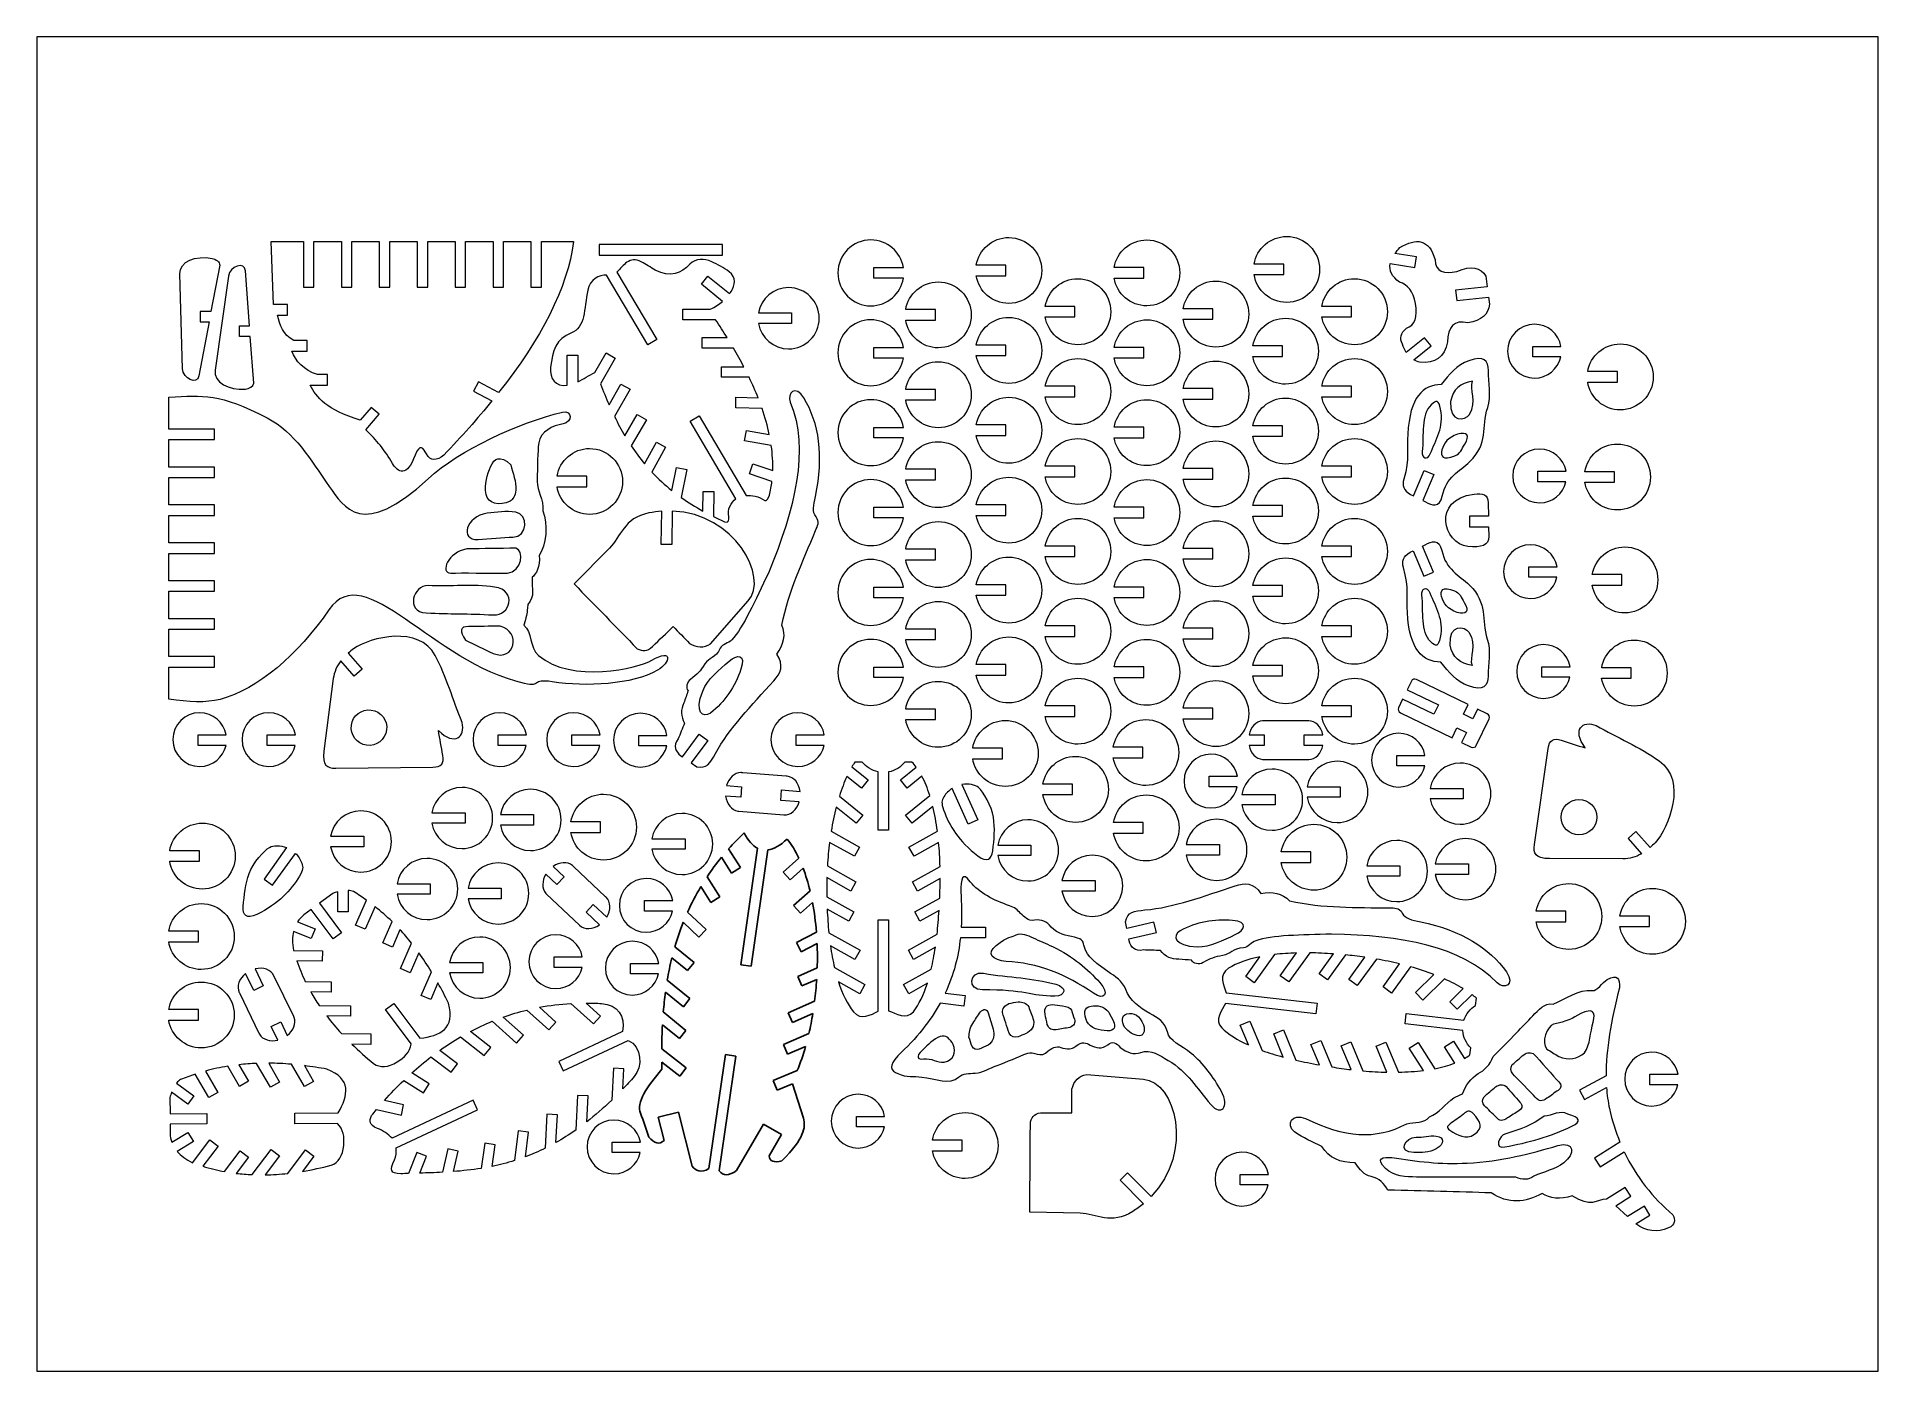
# Paper-space layout 'Layout2' of a CAD drawing. Header units: millimetres. Extents: x -6 to 262, y 0 to 194.
# The model-space entities are those that its viewports show. They can reach past a viewport. Long polylines and large blocks are cut down to what shows.
import ezdxf

# ---------------------------------------------------------------- set-up
doc = ezdxf.new("R2010")
doc.units = ezdxf.units.MM
doc.layers.add('Layer 1', color=7, linetype='Continuous')

msp = doc.modelspace()

# ---------------------------------------------------------------- linework, layer by layer
at = {"color": 1}
msp.add_line((1150.99, 1297.39), (1150.99, 1297.39), dxfattribs=at)
at = {"layer": 'Layer 1', "color": 1, "lineweight": 9}
for p, q in [((1140.66, 1316.92), (1105.44, 1316.92)), ((1105.44, 1316.92), (1105.44, 1313.92)), ((1140.66, 1313.92), (1140.66, 1316.92)), ((1105.44, 1313.92), (1140.66, 1313.92)), ((1105.44, 1313.92), (1105.44, 1313.92))]:
    msp.add_line(p, q, dxfattribs=at)
for points in [[(1011.74, 1317.82), (1011.74, 1317.82), (1020.93, 1317.82), (1020.93, 1317.82)], [(1012.34, 1299.77), (1012.34, 1299.77), (1011.74, 1317.82), (1011.74, 1317.82)], [(1020.93, 1317.82), (1020.93, 1317.82), (1020.93, 1304.78), (1020.93, 1304.78)], [(1023.93, 1304.78), (1023.93, 1304.78), (1023.93, 1317.82), (1023.93, 1317.82)], [(1023.93, 1317.82), (1023.93, 1317.82), (1031.77, 1317.82), (1031.77, 1317.82)], [(1031.77, 1317.82), (1031.77, 1317.82), (1031.77, 1304.78), (1031.77, 1304.78)], [(1034.77, 1304.78), (1034.77, 1304.78), (1034.77, 1317.82), (1034.77, 1317.82)], [(1034.77, 1317.82), (1034.77, 1317.82), (1042.6, 1317.82), (1042.6, 1317.82)], [(1042.6, 1317.82), (1042.6, 1317.82), (1042.6, 1304.78), (1042.6, 1304.78)], [(1045.6, 1304.78), (1045.6, 1304.78), (1045.6, 1317.82), (1045.6, 1317.82)], [(1045.6, 1317.82), (1045.6, 1317.82), (1053.43, 1317.82), (1053.43, 1317.82)], [(1053.43, 1317.82), (1053.43, 1317.82), (1053.43, 1304.78), (1053.43, 1304.78)], [(1056.43, 1304.78), (1056.43, 1304.78), (1056.43, 1317.82), (1056.43, 1317.82)], [(1056.43, 1317.82), (1056.43, 1317.82), (1064.27, 1317.82), (1064.27, 1317.82)], [(1064.27, 1317.82), (1064.27, 1317.82), (1064.27, 1304.78), (1064.27, 1304.78)], [(1067.27, 1304.78), (1067.27, 1304.78), (1067.27, 1317.82), (1067.27, 1317.82)], [(1067.27, 1317.82), (1067.27, 1317.82), (1075.1, 1317.82), (1075.1, 1317.82)], [(1075.1, 1317.82), (1075.1, 1317.82), (1075.1, 1304.78), (1075.1, 1304.78)], [(1098.1, 1317.82), (1096.43, 1304.48), (1088.81, 1289.99), (1076.71, 1274.65)], [(1078.1, 1304.78), (1078.1, 1304.78), (1078.1, 1317.82), (1078.1, 1317.82)], [(1078.1, 1317.82), (1078.1, 1317.82), (1085.94, 1317.82), (1085.94, 1317.82)], [(1085.94, 1317.82), (1085.94, 1317.82), (1085.94, 1304.78), (1085.94, 1304.78)], [(1088.94, 1304.78), (1088.94, 1304.78), (1088.94, 1317.82), (1088.94, 1317.82)], [(1088.94, 1317.82), (1088.94, 1317.82), (1098.1, 1317.82), (1098.1, 1317.82)], [(1332.8, 1314.36), (1333.2, 1314.93), (1333.68, 1315.51), (1334.24, 1316.12)], [(1334.24, 1316.12), (1338.86, 1318.79), (1342.57, 1318.7), (1344.26, 1312.57)], [(985.65, 1308.62), (985.56, 1312.09), (990.08, 1313.94), (994.89, 1312.98)], [(997, 1311.02), (997, 1311.02), (994.52, 1297.82), (994.52, 1297.82)], [(994.89, 1312.98), (995.83, 1312.79), (997.17, 1311.96), (997, 1311.02)], [(1004.36, 1309.43), (1004.16, 1312.21), (999.9, 1310.71), (999.51, 1307.94)], [(1113.37, 1311.88), (1112.34, 1311.2), (1111.46, 1309.96), (1110.5, 1309.09)], [(1117.47, 1312.02), (1115.86, 1312.89), (1114.49, 1312.63), (1113.37, 1311.88)], [(1121.44, 1309.61), (1120.12, 1310.42), (1118.83, 1311.29), (1117.47, 1312.02)], [(1131.35, 1311.31), (1128.82, 1308.62), (1125.89, 1307.53), (1121.44, 1309.61)], [(1137.58, 1312.02), (1135.43, 1312.98), (1133.02, 1313.09), (1131.35, 1311.31)], [(1142.54, 1309.19), (1141.02, 1310.34), (1139.32, 1311.25), (1137.58, 1312.02)], [(1183.87, 1307.35), (1183.87, 1307.35), (1183.87, 1310.37), (1183.87, 1310.37)], [(1183.87, 1310.37), (1183.87, 1310.37), (1192.35, 1310.37), (1192.35, 1310.37)], [(1221.65, 1311.06), (1221.65, 1311.06), (1213.18, 1311.06), (1213.18, 1311.06)], [(1221.65, 1308.04), (1221.65, 1308.04), (1221.65, 1311.06), (1221.65, 1311.06)], [(1261.06, 1310.38), (1261.06, 1310.38), (1252.58, 1310.38), (1252.58, 1310.38)], [(1261.06, 1307.36), (1261.06, 1307.36), (1261.06, 1310.38), (1261.06, 1310.38)], [(1301.03, 1311.35), (1301.03, 1311.35), (1292.56, 1311.35), (1292.56, 1311.35)], [(1301.03, 1308.34), (1301.03, 1308.34), (1301.03, 1311.35), (1301.03, 1311.35)], [(1334.12, 1306.21), (1331.93, 1307.72), (1331.05, 1309.5), (1331.48, 1311.53)], [(1331.48, 1311.53), (1331.48, 1311.53), (1338.45, 1310.43), (1338.45, 1310.43)], [(1338.92, 1313.39), (1338.92, 1313.39), (1332.8, 1314.36), (1332.8, 1314.36)], [(1338.45, 1310.43), (1338.45, 1310.43), (1338.92, 1313.39), (1338.92, 1313.39)], [(1344.26, 1312.57), (1344.44, 1309.22), (1346.74, 1308.38), (1350.5, 1309.27)], [(1350.5, 1309.27), (1354.69, 1311.14), (1357.22, 1310.29), (1358.81, 1307.93)], [(986.41, 1281.43), (986.41, 1281.43), (985.65, 1308.62), (985.65, 1308.62)], [(999.51, 1307.94), (999.51, 1307.94), (995.72, 1281), (995.72, 1281)], [(1005.52, 1293.69), (1005.52, 1293.69), (1004.36, 1309.43), (1004.36, 1309.43)], [(1020.93, 1304.78), (1020.93, 1304.78), (1023.93, 1304.78), (1023.93, 1304.78)], [(1031.77, 1304.78), (1031.77, 1304.78), (1034.77, 1304.78), (1034.77, 1304.78)], [(1042.6, 1304.78), (1042.6, 1304.78), (1045.6, 1304.78), (1045.6, 1304.78)], [(1053.43, 1304.78), (1053.43, 1304.78), (1056.43, 1304.78), (1056.43, 1304.78)], [(1064.27, 1304.78), (1064.27, 1304.78), (1067.27, 1304.78), (1067.27, 1304.78)], [(1075.1, 1304.78), (1075.1, 1304.78), (1078.1, 1304.78), (1078.1, 1304.78)], [(1085.94, 1304.78), (1085.94, 1304.78), (1088.94, 1304.78), (1088.94, 1304.78)], [(1107.52, 1308.23), (1105.48, 1308.29), (1102.79, 1306.96), (1102.18, 1303.95)], [(1119.29, 1288.29), (1119.29, 1288.29), (1107.52, 1308.23), (1107.52, 1308.23)], [(1110.5, 1309.09), (1110.5, 1309.09), (1121.87, 1289.82), (1121.87, 1289.82)], [(1134.63, 1305.59), (1134.63, 1305.59), (1136.51, 1307.93), (1136.51, 1307.93)], [(1140.71, 1300.69), (1140.71, 1300.69), (1134.63, 1305.59), (1134.63, 1305.59)], [(1136.51, 1307.93), (1136.51, 1307.93), (1142.71, 1302.93), (1142.71, 1302.93)], [(1143.1, 1303.53), (1144.27, 1305.37), (1144.76, 1307.49), (1142.54, 1309.19)], [(1183.05, 1299.42), (1187.75, 1299.42), (1191.64, 1302.86), (1192.35, 1307.35)], [(1192.35, 1307.35), (1192.35, 1307.35), (1183.87, 1307.35), (1183.87, 1307.35)], [(1222.47, 1300.11), (1217.78, 1300.11), (1213.88, 1303.55), (1213.17, 1308.04)], [(1213.17, 1308.04), (1213.17, 1308.04), (1221.65, 1308.04), (1221.65, 1308.04)], [(1261.88, 1299.43), (1257.19, 1299.43), (1253.29, 1302.87), (1252.58, 1307.36)], [(1252.58, 1307.36), (1252.58, 1307.36), (1261.06, 1307.36), (1261.06, 1307.36)], [(1301.86, 1300.4), (1297.16, 1300.4), (1293.27, 1303.84), (1292.55, 1308.34)], [(1292.55, 1308.34), (1292.55, 1308.34), (1301.03, 1308.34), (1301.03, 1308.34)], [(1338.64, 1300.1), (1338.08, 1303.72), (1336.36, 1305.4), (1334.12, 1306.21)], [(1359.18, 1304.85), (1359.18, 1304.85), (1350.13, 1303.9), (1350.13, 1303.9)], [(1358.81, 1307.93), (1358.81, 1307.93), (1359.18, 1304.85), (1359.18, 1304.85)], [(1016.34, 1299.77), (1016.34, 1299.77), (1012.34, 1299.77), (1012.34, 1299.77)], [(1016.34, 1296.77), (1016.34, 1296.77), (1016.34, 1299.77), (1016.34, 1299.77)], [(1102.18, 1303.95), (1101.07, 1298.46), (1101.59, 1293.21), (1097.37, 1291.63)], [(1137.15, 1298.46), (1138.55, 1299.07), (1139.72, 1299.82), (1140.71, 1300.69)], [(1142.71, 1302.93), (1142.85, 1303.13), (1142.98, 1303.33), (1143.1, 1303.53)], [(1336.07, 1293.01), (1338.51, 1293.88), (1339.37, 1296.24), (1338.64, 1300.1)], [(1350.13, 1303.9), (1350.13, 1303.9), (1350.44, 1300.92), (1350.44, 1300.92)], [(1350.44, 1300.92), (1350.44, 1300.92), (1359.54, 1301.87), (1359.54, 1301.87)], [(1359.79, 1299.86), (1359.54, 1296.96), (1357.51, 1295.21), (1353.67, 1294.6)], [(1359.54, 1301.87), (1359.54, 1301.87), (1359.79, 1299.86), (1359.79, 1299.86)], [(993.96, 1294.82), (993.96, 1294.82), (991.06, 1279.4), (991.06, 1279.4)], [(994.52, 1297.82), (994.52, 1297.82), (991.47, 1297.82), (991.47, 1297.82)], [(991.47, 1297.82), (991.47, 1297.82), (991.47, 1294.82), (991.47, 1294.82)], [(991.47, 1294.82), (991.47, 1294.82), (993.96, 1294.82), (993.96, 1294.82)], [(1018.22, 1289.52), (1015.04, 1291.16), (1014.12, 1293.88), (1013.55, 1296.77)], [(1013.55, 1296.77), (1013.55, 1296.77), (1016.34, 1296.77), (1016.34, 1296.77)], [(1129.33, 1295.46), (1129.33, 1295.46), (1129.34, 1298.46), (1129.34, 1298.46)], [(1138.67, 1295.46), (1138.67, 1295.46), (1129.33, 1295.46), (1129.33, 1295.46)], [(1129.34, 1298.46), (1129.34, 1298.46), (1137.15, 1298.46), (1137.15, 1298.46)], [(1141.99, 1290.35), (1140.94, 1292.03), (1139.84, 1293.73), (1138.67, 1295.46)], [(1150.95, 1297.39), (1150.95, 1297.39), (1160.42, 1297.39), (1160.42, 1297.39)], [(1160.42, 1294.38), (1160.42, 1294.38), (1150.95, 1294.38), (1150.95, 1294.38)], [(1150.95, 1294.38), (1151.67, 1290.27), (1155.25, 1287.14), (1159.57, 1287.14)], [(1160.42, 1297.39), (1160.42, 1297.39), (1160.42, 1294.38), (1160.42, 1294.38)], [(1202.32, 1287.43), (1197.62, 1287.43), (1193.73, 1290.86), (1193.01, 1295.36)], [(1193.01, 1295.36), (1193.01, 1295.36), (1201.49, 1295.36), (1201.49, 1295.36)], [(1201.49, 1298.37), (1201.49, 1298.37), (1193.02, 1298.37), (1193.02, 1298.37)], [(1201.49, 1295.36), (1201.49, 1295.36), (1201.49, 1298.37), (1201.49, 1298.37)], [(1242.18, 1288.33), (1237.48, 1288.33), (1233.59, 1291.77), (1232.87, 1296.26)], [(1232.87, 1296.26), (1232.87, 1296.26), (1241.36, 1296.26), (1241.36, 1296.26)], [(1241.36, 1299.28), (1241.36, 1299.28), (1232.88, 1299.28), (1232.88, 1299.28)], [(1241.36, 1296.26), (1241.36, 1296.26), (1241.36, 1299.28), (1241.36, 1299.28)], [(1281.59, 1287.65), (1276.89, 1287.65), (1273, 1291.09), (1272.28, 1295.58)], [(1272.28, 1295.58), (1272.28, 1295.58), (1280.76, 1295.58), (1280.76, 1295.58)], [(1280.76, 1298.6), (1280.76, 1298.6), (1272.29, 1298.6), (1272.29, 1298.6)], [(1280.76, 1295.58), (1280.76, 1295.58), (1280.76, 1298.6), (1280.76, 1298.6)], [(1320.4, 1299.28), (1320.4, 1299.28), (1311.92, 1299.28), (1311.92, 1299.28)], [(1321.22, 1288.33), (1316.53, 1288.33), (1312.63, 1291.77), (1311.92, 1296.26)], [(1311.92, 1296.26), (1311.92, 1296.26), (1320.4, 1296.26), (1320.4, 1296.26)], [(1320.4, 1296.26), (1320.4, 1296.26), (1320.4, 1299.28), (1320.4, 1299.28)], [(1353.67, 1294.6), (1349.64, 1295.54), (1347.93, 1293.38), (1347.81, 1289.1)], [(1002.65, 1290.69), (1002.65, 1290.69), (1002.65, 1293.69), (1002.65, 1293.69)], [(1002.65, 1293.69), (1002.65, 1293.69), (1005.52, 1293.69), (1005.52, 1293.69)], [(1005.74, 1290.69), (1005.74, 1290.69), (1002.65, 1290.69), (1002.65, 1290.69)], [(1006.72, 1277.35), (1006.72, 1277.35), (1005.74, 1290.69), (1005.74, 1290.69)], [(1022, 1289.52), (1022, 1289.52), (1018.22, 1289.52), (1018.22, 1289.52)], [(1022, 1286.52), (1022, 1286.52), (1022, 1289.52), (1022, 1289.52)], [(1097.37, 1291.63), (1093.25, 1290.09), (1092.03, 1286.54), (1091.56, 1281.86)], [(1121.87, 1289.82), (1121.87, 1289.82), (1119.29, 1288.29), (1119.29, 1288.29)], [(1134.83, 1287.35), (1134.83, 1287.35), (1134.83, 1290.35), (1134.83, 1290.35)], [(1134.83, 1290.35), (1134.83, 1290.35), (1141.99, 1290.35), (1141.99, 1290.35)], [(1334.97, 1288.49), (1334.03, 1290.18), (1334.4, 1291.69), (1336.07, 1293.01)], [(1341.25, 1290.31), (1341.25, 1290.31), (1336.04, 1286.1), (1336.04, 1286.1)], [(1347.81, 1289.1), (1346.95, 1284.74), (1344.3, 1282.82), (1339.86, 1283.35)], [(1343.13, 1287.98), (1343.13, 1287.98), (1341.25, 1290.31), (1341.25, 1290.31)], [(1017.59, 1286.49), (1017.59, 1286.49), (1017.61, 1286.52), (1017.61, 1286.52)], [(1024.92, 1279.76), (1021.12, 1281.12), (1018.63, 1283.64), (1017.59, 1286.49)], [(1017.61, 1286.52), (1017.61, 1286.52), (1022, 1286.52), (1022, 1286.52)], [(1096.29, 1276.75), (1096.29, 1276.75), (1096.3, 1285.34), (1096.3, 1285.34)], [(1096.3, 1285.34), (1096.3, 1285.34), (1099.3, 1285.34), (1099.3, 1285.34)], [(1099.3, 1285.34), (1099.3, 1285.34), (1099.29, 1277.74), (1099.29, 1277.74)], [(1104.2, 1280.4), (1104.2, 1280.4), (1107.44, 1286.01), (1107.44, 1286.01)], [(1110.04, 1284.51), (1110.04, 1284.51), (1105.8, 1277.17), (1105.8, 1277.17)], [(1107.44, 1286.01), (1107.44, 1286.01), (1110.04, 1284.51), (1110.04, 1284.51)], [(1143.8, 1287.35), (1143.8, 1287.35), (1134.83, 1287.35), (1134.83, 1287.35)], [(1146.75, 1282.03), (1145.84, 1283.78), (1144.85, 1285.55), (1143.8, 1287.35)], [(1183.05, 1276.59), (1187.75, 1276.59), (1191.64, 1280.03), (1192.35, 1284.52)], [(1183.87, 1284.52), (1183.87, 1284.52), (1183.87, 1287.54), (1183.87, 1287.54)], [(1183.87, 1287.54), (1183.87, 1287.54), (1192.35, 1287.54), (1192.35, 1287.54)], [(1192.35, 1284.52), (1192.35, 1284.52), (1183.87, 1284.52), (1183.87, 1284.52)], [(1222.47, 1277.28), (1217.78, 1277.28), (1213.88, 1280.72), (1213.17, 1285.21)], [(1213.17, 1285.21), (1213.17, 1285.21), (1221.65, 1285.21), (1221.65, 1285.21)], [(1221.65, 1288.23), (1221.65, 1288.23), (1213.18, 1288.23), (1213.18, 1288.23)], [(1221.65, 1285.21), (1221.65, 1285.21), (1221.65, 1288.23), (1221.65, 1288.23)], [(1261.06, 1287.55), (1261.06, 1287.55), (1252.58, 1287.55), (1252.58, 1287.55)], [(1261.88, 1276.6), (1257.19, 1276.6), (1253.29, 1280.04), (1252.58, 1284.53)], [(1252.58, 1284.53), (1252.58, 1284.53), (1261.06, 1284.53), (1261.06, 1284.53)], [(1261.06, 1284.53), (1261.06, 1284.53), (1261.06, 1287.55), (1261.06, 1287.55)], [(1301.52, 1277.05), (1296.82, 1277.05), (1292.93, 1280.49), (1292.21, 1284.98)], [(1292.21, 1284.98), (1292.21, 1284.98), (1300.7, 1284.98), (1300.7, 1284.98)], [(1300.7, 1288), (1300.7, 1288), (1292.22, 1288), (1292.22, 1288)], [(1300.7, 1284.98), (1300.7, 1284.98), (1300.7, 1288), (1300.7, 1288)], [(1336.04, 1286.1), (1335.6, 1286.79), (1335.25, 1287.59), (1334.97, 1288.49)], [(1338.2, 1283.99), (1338.2, 1283.99), (1343.13, 1287.98), (1343.13, 1287.98)], [(1339.86, 1283.35), (1339.25, 1283.49), (1338.7, 1283.7), (1338.2, 1283.99)], [(1353.94, 1283.76), (1350.54, 1282.43), (1348.2, 1279.81), (1346.04, 1276.92)], [(1359.5, 1280.94), (1359.44, 1283.67), (1358.29, 1285.45), (1353.94, 1283.76)], [(1372.16, 1284.83), (1372.16, 1284.83), (1372.16, 1287.83), (1372.16, 1287.83)], [(1372.16, 1287.83), (1372.16, 1287.83), (1380.22, 1287.83), (1380.22, 1287.83)], [(1380.16, 1284.83), (1380.16, 1284.83), (1372.16, 1284.83), (1372.16, 1284.83)], [(1372.66, 1278.78), (1376.34, 1278.78), (1379.41, 1281.37), (1380.16, 1284.83)], [(991.06, 1279.4), (990.55, 1276.67), (986.48, 1278.64), (986.41, 1281.43)], [(995.72, 1281), (995.23, 1277.56), (999.52, 1275.23), (1004.41, 1275.64)], [(1027.81, 1279.76), (1027.81, 1279.76), (1024.92, 1279.76), (1024.92, 1279.76)], [(1027.81, 1276.75), (1027.81, 1276.75), (1027.81, 1279.76), (1027.81, 1279.76)], [(1091.56, 1281.86), (1091.24, 1278.68), (1092.9, 1276.2), (1096.29, 1276.75)], [(1099.29, 1277.74), (1100.96, 1278.52), (1102.54, 1279.58), (1104.2, 1280.4)], [(1140.41, 1279.03), (1140.41, 1279.03), (1140.41, 1282.03), (1140.41, 1282.03)], [(1140.41, 1282.03), (1140.41, 1282.03), (1146.75, 1282.03), (1146.75, 1282.03)], [(1148.25, 1279.03), (1148.25, 1279.03), (1140.41, 1279.03), (1140.41, 1279.03)], [(1150.84, 1273.15), (1150.08, 1275.07), (1149.21, 1277.03), (1148.25, 1279.03)], [(1359.3, 1270.36), (1360.36, 1273.73), (1359.58, 1277.42), (1359.5, 1280.94)], [(1396.35, 1280.64), (1396.35, 1280.64), (1387.87, 1280.64), (1387.87, 1280.64)], [(1396.35, 1277.62), (1396.35, 1277.62), (1396.35, 1280.64), (1396.35, 1280.64)], [(982.51, 1273.36), (992.35, 1273.83), (996.89, 1274.5), (1010.59, 1267.38)], [(982.51, 1264.2), (982.51, 1264.2), (982.51, 1273.36), (982.51, 1273.36)], [(1004.41, 1275.64), (1005.36, 1275.72), (1006.79, 1276.39), (1006.72, 1277.35)], [(1037.19, 1266.75), (1027.52, 1269.69), (1024.62, 1273.29), (1022.89, 1276.75)], [(1022.89, 1276.75), (1022.89, 1276.75), (1027.81, 1276.75), (1027.81, 1276.75)], [(1070.92, 1277.7), (1070.92, 1277.7), (1069.52, 1275.05), (1069.52, 1275.05)], [(1069.52, 1275.05), (1069.52, 1275.05), (1074.8, 1272.26), (1074.8, 1272.26)], [(1076.71, 1274.65), (1076.71, 1274.65), (1070.92, 1277.7), (1070.92, 1277.7)], [(1105.8, 1277.17), (1106.59, 1275.05), (1107.41, 1273.04), (1108.24, 1271.16)], [(1108.24, 1271.16), (1108.24, 1271.16), (1111.65, 1277.07), (1111.65, 1277.07)], [(1114.25, 1275.57), (1114.25, 1275.57), (1109.79, 1267.83), (1109.79, 1267.83)], [(1111.65, 1277.07), (1111.65, 1277.07), (1114.25, 1275.57), (1114.25, 1275.57)], [(1144.44, 1270.31), (1144.44, 1270.31), (1144.52, 1273.31), (1144.52, 1273.31)], [(1144.52, 1273.31), (1144.52, 1273.31), (1150.84, 1273.15), (1150.84, 1273.15)], [(1163.93, 1273.12), (1161.52, 1277.09), (1159.04, 1274.43), (1160.05, 1271.94)], [(1201.49, 1275.54), (1201.49, 1275.54), (1193.02, 1275.54), (1193.02, 1275.54)], [(1201.49, 1272.53), (1201.49, 1272.53), (1201.49, 1275.54), (1201.49, 1275.54)], [(1242.18, 1265.5), (1237.48, 1265.5), (1233.59, 1268.94), (1232.87, 1273.43)], [(1232.87, 1273.43), (1232.87, 1273.43), (1241.36, 1273.43), (1241.36, 1273.43)], [(1241.36, 1276.45), (1241.36, 1276.45), (1232.88, 1276.45), (1232.88, 1276.45)], [(1241.36, 1273.43), (1241.36, 1273.43), (1241.36, 1276.45), (1241.36, 1276.45)], [(1280.76, 1275.77), (1280.76, 1275.77), (1272.29, 1275.77), (1272.29, 1275.77)], [(1280.76, 1272.75), (1280.76, 1272.75), (1280.76, 1275.77), (1280.76, 1275.77)], [(1320.4, 1276.45), (1320.4, 1276.45), (1311.92, 1276.45), (1311.92, 1276.45)], [(1321.22, 1265.5), (1316.53, 1265.5), (1312.63, 1268.94), (1311.92, 1273.43)], [(1311.92, 1273.43), (1311.92, 1273.43), (1320.4, 1273.43), (1320.4, 1273.43)], [(1320.4, 1273.43), (1320.4, 1273.43), (1320.4, 1276.45), (1320.4, 1276.45)], [(1346.04, 1276.92), (1340.81, 1276.88), (1337.04, 1273.49), (1336.46, 1262.72)], [(1354.95, 1277.93), (1351.53, 1277.33), (1349.28, 1275.56), (1348.72, 1272.1)], [(1354.08, 1268.42), (1356.49, 1272.08), (1354, 1275.56), (1354.95, 1277.93)], [(1397.17, 1269.69), (1392.48, 1269.69), (1388.58, 1273.13), (1387.87, 1277.62)], [(1387.87, 1277.62), (1387.87, 1277.62), (1396.35, 1277.62), (1396.35, 1277.62)], [(1040.3, 1270.38), (1040.3, 1270.38), (1037.19, 1266.75), (1037.19, 1266.75)], [(1038.76, 1263.97), (1038.76, 1263.97), (1042.57, 1268.43), (1042.57, 1268.43)], [(1042.57, 1268.43), (1042.57, 1268.43), (1040.3, 1270.38), (1040.3, 1270.38)], [(1056.61, 1250.04), (1065.53, 1258.29), (1082.45, 1266.01), (1094.95, 1269.06)], [(1074.8, 1272.26), (1070.68, 1267.2), (1066.09, 1262.04), (1061.07, 1256.8)], [(1094.95, 1269.06), (1097.75, 1269.74), (1098.01, 1266.18), (1095.1, 1265.7)], [(1112.8, 1262.28), (1112.8, 1262.28), (1116.33, 1268.39), (1116.33, 1268.39)], [(1116.33, 1268.39), (1116.33, 1268.39), (1118.93, 1266.89), (1118.93, 1266.89)], [(1131.41, 1266.43), (1131.41, 1266.43), (1133.99, 1267.95), (1133.99, 1267.95)], [(1133.99, 1267.95), (1133.99, 1267.95), (1147.43, 1245.19), (1147.43, 1245.19)], [(1151.96, 1270.12), (1151.96, 1270.12), (1144.44, 1270.31), (1144.44, 1270.31)], [(1154.04, 1262.66), (1153.54, 1265.07), (1152.84, 1267.56), (1151.96, 1270.12)], [(1160.05, 1271.94), (1165.59, 1258.39), (1161.37, 1241.36), (1153.77, 1223.04)], [(1167.23, 1244.96), (1169.7, 1256.62), (1168.25, 1265.99), (1163.93, 1273.12)], [(1202.32, 1264.6), (1197.62, 1264.6), (1193.73, 1268.03), (1193.01, 1272.53)], [(1193.01, 1272.53), (1193.01, 1272.53), (1201.49, 1272.53), (1201.49, 1272.53)], [(1281.59, 1264.82), (1276.89, 1264.82), (1273, 1268.26), (1272.28, 1272.75)], [(1272.28, 1272.75), (1272.28, 1272.75), (1280.76, 1272.75), (1280.76, 1272.75)], [(1343.16, 1271.16), (1340.16, 1268.3), (1341.1, 1262.33), (1340.61, 1257.83)], [(1342.89, 1257.17), (1344.51, 1261.21), (1346.89, 1264.73), (1345.84, 1269.89)], [(1345.84, 1269.89), (1345.29, 1272.57), (1344.64, 1272.58), (1343.16, 1271.16)], [(1348.72, 1272.1), (1348.29, 1265.75), (1352.92, 1266.67), (1354.08, 1268.42)], [(1354.21, 1254.95), (1359.58, 1260.26), (1357.48, 1264.59), (1359.3, 1270.36)], [(995.56, 1264.2), (995.56, 1264.2), (982.51, 1264.2), (982.51, 1264.2)], [(995.56, 1261.2), (995.56, 1261.2), (995.56, 1264.2), (995.56, 1264.2)], [(1010.59, 1267.38), (1018.53, 1263.25), (1022.8, 1255.74), (1028.3, 1247.84)], [(1046.38, 1254.4), (1044.33, 1257.97), (1041.72, 1261.24), (1038.76, 1263.97)], [(1095.1, 1265.7), (1092.17, 1265.21), (1088.65, 1263.58), (1088.17, 1260.24)], [(1109.79, 1267.83), (1110.77, 1265.85), (1111.77, 1264), (1112.8, 1262.28)], [(1118.93, 1266.89), (1118.93, 1266.89), (1114.6, 1259.41), (1114.6, 1259.41)], [(1144.47, 1244.29), (1144.47, 1244.29), (1131.41, 1266.43), (1131.41, 1266.43)], [(1146.97, 1260.85), (1146.97, 1260.85), (1147.49, 1263.8), (1147.49, 1263.8)], [(1147.49, 1263.8), (1147.49, 1263.8), (1154.04, 1262.66), (1154.04, 1262.66)], [(1183.87, 1261.69), (1183.87, 1261.69), (1183.87, 1264.71), (1183.87, 1264.71)], [(1183.87, 1264.71), (1183.87, 1264.71), (1192.35, 1264.71), (1192.35, 1264.71)], [(1221.65, 1265.4), (1221.65, 1265.4), (1213.18, 1265.4), (1213.18, 1265.4)], [(1221.65, 1262.38), (1221.65, 1262.38), (1221.65, 1265.4), (1221.65, 1265.4)], [(1261.06, 1264.72), (1261.06, 1264.72), (1252.58, 1264.72), (1252.58, 1264.72)], [(1261.06, 1261.7), (1261.06, 1261.7), (1261.06, 1264.72), (1261.06, 1264.72)], [(1300.7, 1265.17), (1300.7, 1265.17), (1292.22, 1265.17), (1292.22, 1265.17)], [(1300.7, 1262.15), (1300.7, 1262.15), (1300.7, 1265.17), (1300.7, 1265.17)], [(1336.46, 1262.72), (1336.08, 1258.44), (1337.12, 1256.14), (1335.32, 1249.86)], [(1350.66, 1262.72), (1348, 1261.89), (1346.81, 1260.2), (1346.24, 1258.24)], [(1352.74, 1259.91), (1354.3, 1262.43), (1353.38, 1263.57), (1350.66, 1262.72)], [(982.51, 1253.36), (982.51, 1253.36), (982.51, 1261.2), (982.51, 1261.2)], [(982.51, 1261.2), (982.51, 1261.2), (995.56, 1261.2), (995.56, 1261.2)], [(1056.12, 1257.1), (1055.16, 1258.73), (1054.19, 1260.19), (1052.82, 1256.8)], [(1088.17, 1260.24), (1087.79, 1257.64), (1087.86, 1253.99), (1087.71, 1249.25)], [(1114.6, 1259.41), (1115.84, 1257.55), (1117.1, 1255.86), (1118.4, 1254.29)], [(1118.4, 1254.29), (1118.4, 1254.29), (1121.77, 1260.48), (1121.77, 1260.48)], [(1124.4, 1259.05), (1124.4, 1259.05), (1120.51, 1251.9), (1120.51, 1251.9)], [(1121.77, 1260.48), (1121.77, 1260.48), (1124.4, 1259.05), (1124.4, 1259.05)], [(1154.6, 1259.51), (1154.6, 1259.51), (1146.97, 1260.85), (1146.97, 1260.85)], [(1155.02, 1252.35), (1155.09, 1254.66), (1154.95, 1257.05), (1154.6, 1259.51)], [(1183.05, 1253.76), (1187.75, 1253.76), (1191.64, 1257.2), (1192.35, 1261.69)], [(1192.35, 1261.69), (1192.35, 1261.69), (1183.87, 1261.69), (1183.87, 1261.69)], [(1222.47, 1254.45), (1217.78, 1254.45), (1213.88, 1257.89), (1213.17, 1262.38)], [(1213.17, 1262.38), (1213.17, 1262.38), (1221.65, 1262.38), (1221.65, 1262.38)], [(1261.88, 1253.77), (1257.19, 1253.77), (1253.29, 1257.21), (1252.58, 1261.7)], [(1252.58, 1261.7), (1252.58, 1261.7), (1261.06, 1261.7), (1261.06, 1261.7)], [(1301.52, 1254.22), (1296.82, 1254.22), (1292.93, 1257.66), (1292.21, 1262.15)], [(1292.21, 1262.15), (1292.21, 1262.15), (1300.7, 1262.15), (1300.7, 1262.15)], [(1340.61, 1257.83), (1340.38, 1255.74), (1342.09, 1255.17), (1342.89, 1257.17)], [(1346.24, 1258.24), (1345.74, 1256.51), (1346.44, 1255.12), (1349.92, 1256.56)], [(1349.92, 1256.56), (1351.58, 1257.25), (1351.79, 1258.39), (1352.74, 1259.91)], [(995.56, 1253.36), (995.56, 1253.36), (982.51, 1253.36), (982.51, 1253.36)], [(995.56, 1250.36), (995.56, 1250.36), (995.56, 1253.36), (995.56, 1253.36)], [(1052.82, 1256.8), (1050.58, 1250.29), (1047.86, 1251.83), (1046.38, 1254.4)], [(1061.07, 1256.8), (1058.97, 1255.08), (1057.27, 1254.94), (1056.12, 1257.1)], [(1073.12, 1245.55), (1072.58, 1248.37), (1073.48, 1251.38), (1074.41, 1253.44)], [(1074.41, 1253.44), (1075.41, 1255.97), (1077.08, 1256.84), (1080.21, 1254.04)], [(1080.21, 1254.04), (1080.67, 1251.61), (1081.86, 1249.21), (1081.61, 1246.75)], [(1126.17, 1246.67), (1126.17, 1246.67), (1127.5, 1253.28), (1127.5, 1253.28)], [(1127.5, 1253.28), (1127.5, 1253.28), (1130.45, 1252.69), (1130.45, 1252.69)], [(1130.45, 1252.69), (1130.45, 1252.69), (1128.83, 1244.67), (1128.83, 1244.67)], [(1148.39, 1251.41), (1148.39, 1251.41), (1149.35, 1254.25), (1149.35, 1254.25)], [(1149.35, 1254.25), (1149.35, 1254.25), (1155.02, 1252.35), (1155.02, 1252.35)], [(1201.49, 1252.71), (1201.49, 1252.71), (1193.02, 1252.71), (1193.02, 1252.71)], [(1201.49, 1249.7), (1201.49, 1249.7), (1201.49, 1252.71), (1201.49, 1252.71)], [(1241.36, 1253.62), (1241.36, 1253.62), (1232.88, 1253.62), (1232.88, 1253.62)], [(1241.36, 1250.6), (1241.36, 1250.6), (1241.36, 1253.62), (1241.36, 1253.62)], [(1280.76, 1252.94), (1280.76, 1252.94), (1272.29, 1252.94), (1272.29, 1252.94)], [(1280.76, 1249.92), (1280.76, 1249.92), (1280.76, 1252.94), (1280.76, 1252.94)], [(1320.4, 1253.62), (1320.4, 1253.62), (1311.92, 1253.62), (1311.92, 1253.62)], [(1320.4, 1250.6), (1320.4, 1250.6), (1320.4, 1253.62), (1320.4, 1253.62)], [(1338.11, 1245.1), (1338.11, 1245.1), (1341.13, 1252.39), (1341.13, 1252.39)], [(1341.13, 1252.39), (1341.13, 1252.39), (1343.9, 1251.24), (1343.9, 1251.24)], [(1346.31, 1245.04), (1347.48, 1250.6), (1351.2, 1251.99), (1354.21, 1254.95)], [(1373.64, 1249.17), (1373.64, 1249.17), (1373.64, 1252.17), (1373.64, 1252.17)], [(1373.64, 1252.17), (1373.64, 1252.17), (1381.7, 1252.17), (1381.7, 1252.17)], [(982.51, 1242.53), (982.51, 1242.53), (982.51, 1250.36), (982.51, 1250.36)], [(982.51, 1250.36), (982.51, 1250.36), (995.56, 1250.36), (995.56, 1250.36)], [(1028.3, 1247.84), (1032.48, 1241.84), (1037.7, 1232.53), (1056.61, 1250.04)], [(1087.71, 1249.25), (1087.63, 1246.58), (1089.65, 1244.15), (1089.34, 1240.81)], [(1101.88, 1250.77), (1101.88, 1250.77), (1093.4, 1250.77), (1093.4, 1250.77)], [(1102.7, 1239.82), (1098, 1239.82), (1094.11, 1243.26), (1093.4, 1247.75)], [(1093.4, 1247.75), (1093.4, 1247.75), (1101.88, 1247.75), (1101.88, 1247.75)], [(1101.88, 1247.75), (1101.88, 1247.75), (1101.88, 1250.77), (1101.88, 1250.77)], [(1120.51, 1251.9), (1122.35, 1249.94), (1124.24, 1248.21), (1126.17, 1246.67)], [(1154.79, 1249.26), (1154.79, 1249.26), (1148.39, 1251.41), (1148.39, 1251.41)], [(1154.09, 1245.34), (1154.4, 1246.62), (1154.63, 1247.93), (1154.79, 1249.26)], [(1202.32, 1241.77), (1197.62, 1241.77), (1193.73, 1245.2), (1193.01, 1249.7)], [(1193.01, 1249.7), (1193.01, 1249.7), (1201.49, 1249.7), (1201.49, 1249.7)], [(1242.18, 1242.67), (1237.48, 1242.67), (1233.59, 1246.11), (1232.87, 1250.6)], [(1232.87, 1250.6), (1232.87, 1250.6), (1241.36, 1250.6), (1241.36, 1250.6)], [(1281.59, 1241.99), (1276.89, 1241.99), (1273, 1245.43), (1272.28, 1249.92)], [(1272.28, 1249.92), (1272.28, 1249.92), (1280.76, 1249.92), (1280.76, 1249.92)], [(1321.22, 1242.67), (1316.53, 1242.67), (1312.63, 1246.11), (1311.92, 1250.6)], [(1311.92, 1250.6), (1311.92, 1250.6), (1320.4, 1250.6), (1320.4, 1250.6)], [(1335.32, 1249.86), (1334.84, 1248.19), (1335.21, 1246.66), (1337.26, 1245.51)], [(1343.9, 1251.24), (1343.9, 1251.24), (1340.81, 1243.79), (1340.81, 1243.79)], [(1381.64, 1249.17), (1381.64, 1249.17), (1373.64, 1249.17), (1373.64, 1249.17)], [(1374.14, 1243.13), (1377.82, 1243.13), (1380.89, 1245.72), (1381.64, 1249.17)], [(1395.55, 1252.04), (1395.55, 1252.04), (1387.07, 1252.04), (1387.07, 1252.04)], [(1396.37, 1241.09), (1391.67, 1241.09), (1387.78, 1244.53), (1387.07, 1249.02)], [(1387.07, 1249.02), (1387.07, 1249.02), (1395.55, 1249.02), (1395.55, 1249.02)], [(1395.55, 1249.02), (1395.55, 1249.02), (1395.55, 1252.04), (1395.55, 1252.04)], [(995.56, 1242.53), (995.56, 1242.53), (982.51, 1242.53), (982.51, 1242.53)], [(995.56, 1239.53), (995.56, 1239.53), (995.56, 1242.53), (995.56, 1242.53)], [(1080.01, 1243.65), (1076.85, 1242.05), (1073.61, 1242.93), (1073.12, 1245.55)], [(1081.61, 1246.75), (1081.43, 1245.07), (1080.76, 1244.04), (1080.01, 1243.65)], [(1128.83, 1244.67), (1130.87, 1243.24), (1132.96, 1241.96), (1135.08, 1240.79)], [(1135.08, 1240.79), (1135.08, 1240.79), (1135.17, 1246.42), (1135.17, 1246.42)], [(1135.17, 1246.42), (1135.17, 1246.42), (1138.17, 1246.38), (1138.17, 1246.38)], [(1138.17, 1246.38), (1138.17, 1246.38), (1138.06, 1239.23), (1138.06, 1239.23)], [(1142.44, 1239.2), (1141.98, 1241.12), (1143.1, 1243.28), (1144.47, 1244.29)], [(1147.43, 1245.19), (1149.07, 1245.34), (1151, 1245.08), (1152.73, 1243.77)], [(1152.73, 1243.77), (1153.27, 1243.41), (1153.95, 1244.77), (1154.09, 1245.34)], [(1167.39, 1239.13), (1166.24, 1240.64), (1166.66, 1242.27), (1167.23, 1244.96)], [(1183.87, 1238.86), (1183.87, 1238.86), (1183.87, 1241.88), (1183.87, 1241.88)], [(1183.87, 1241.88), (1183.87, 1241.88), (1192.35, 1241.88), (1192.35, 1241.88)], [(1221.65, 1242.57), (1221.65, 1242.57), (1213.18, 1242.57), (1213.18, 1242.57)], [(1221.65, 1239.55), (1221.65, 1239.55), (1221.65, 1242.57), (1221.65, 1242.57)], [(1261.06, 1241.89), (1261.06, 1241.89), (1252.58, 1241.89), (1252.58, 1241.89)], [(1261.06, 1238.87), (1261.06, 1238.87), (1261.06, 1241.89), (1261.06, 1241.89)], [(1300.7, 1242.34), (1300.7, 1242.34), (1292.22, 1242.34), (1292.22, 1242.34)], [(1300.7, 1239.32), (1300.7, 1239.32), (1300.7, 1242.34), (1300.7, 1242.34)], [(1337.26, 1245.51), (1337.26, 1245.51), (1338.11, 1245.1), (1338.11, 1245.1)], [(1340.81, 1243.79), (1340.81, 1243.79), (1341.55, 1243.43), (1341.55, 1243.43)], [(1341.55, 1243.43), (1343.34, 1242.36), (1345.59, 1241.66), (1346.31, 1245.04)], [(1353.63, 1230.66), (1346.75, 1231.41), (1343.15, 1244.02), (1355.4, 1245.61)], [(1355.4, 1245.61), (1357.87, 1245.93), (1359.44, 1245.58), (1359.47, 1243.16)], [(1359.47, 1243.16), (1359.47, 1243.16), (1359.53, 1239.28), (1359.53, 1239.28)], [(982.51, 1231.7), (982.51, 1231.7), (982.51, 1239.53), (982.51, 1239.53)], [(982.51, 1239.53), (982.51, 1239.53), (995.56, 1239.53), (995.56, 1239.53)], [(1073.42, 1240.15), (1067.27, 1239.33), (1065.52, 1232.4), (1070.82, 1232.66)], [(1081.61, 1240.45), (1078.82, 1240.86), (1076.12, 1240.52), (1073.42, 1240.15)], [(1080.81, 1233.36), (1085.15, 1233.38), (1085.17, 1239.93), (1081.61, 1240.45)], [(1089.34, 1240.81), (1090.74, 1237.23), (1090.46, 1230.92), (1088.25, 1228.09)], [(1119.61, 1240.24), (1112.43, 1238.81), (1111.64, 1233.44), (1108.4, 1230.17)], [(1123.32, 1240.74), (1122.11, 1240.65), (1120.88, 1240.49), (1119.61, 1240.24)], [(1123.19, 1231.26), (1123.19, 1231.26), (1123.32, 1240.74), (1123.32, 1240.74)], [(1126.32, 1240.79), (1126.32, 1240.79), (1126.19, 1231.22), (1126.19, 1231.22)], [(1148.04, 1215.11), (1153.99, 1221.89), (1144.19, 1240.12), (1126.32, 1240.79)], [(1138.06, 1239.23), (1139.12, 1238.69), (1140.2, 1238.17), (1141.28, 1237.66)], [(1141.28, 1237.66), (1142.43, 1237.24), (1142.6, 1238.51), (1142.44, 1239.2)], [(1167.26, 1235.19), (1167.81, 1236.52), (1168.54, 1237.63), (1167.39, 1239.13)], [(1183.05, 1230.93), (1187.75, 1230.93), (1191.64, 1234.37), (1192.35, 1238.86)], [(1192.35, 1238.86), (1192.35, 1238.86), (1183.87, 1238.86), (1183.87, 1238.86)], [(1222.47, 1231.62), (1217.78, 1231.62), (1213.88, 1235.06), (1213.17, 1239.55)], [(1213.17, 1239.55), (1213.17, 1239.55), (1221.65, 1239.55), (1221.65, 1239.55)], [(1261.88, 1230.94), (1257.19, 1230.94), (1253.29, 1234.38), (1252.58, 1238.87)], [(1252.58, 1238.87), (1252.58, 1238.87), (1261.06, 1238.87), (1261.06, 1238.87)], [(1301.52, 1231.39), (1296.82, 1231.39), (1292.93, 1234.83), (1292.21, 1239.32)], [(1292.21, 1239.32), (1292.21, 1239.32), (1300.7, 1239.32), (1300.7, 1239.32)], [(1359.53, 1239.28), (1359.53, 1239.28), (1354.12, 1239.28), (1354.12, 1239.28)], [(1354.12, 1239.28), (1354.12, 1239.28), (1354.12, 1236.28), (1354.12, 1236.28)], [(995.56, 1231.7), (995.56, 1231.7), (982.51, 1231.7), (982.51, 1231.7)], [(995.56, 1228.7), (995.56, 1228.7), (995.56, 1231.7), (995.56, 1231.7)], [(1070.82, 1232.66), (1074.11, 1232.83), (1077.96, 1233.35), (1080.81, 1233.36)], [(1126.19, 1231.22), (1126.19, 1231.22), (1123.19, 1231.26), (1123.19, 1231.26)], [(1157.65, 1208.22), (1159.53, 1217.93), (1163.62, 1226.43), (1167.26, 1235.19)], [(1340.7, 1230.77), (1340.7, 1230.77), (1341.44, 1231.13), (1341.44, 1231.13)], [(1341.44, 1231.13), (1343.22, 1232.21), (1345.48, 1232.91), (1346.19, 1229.52)], [(1359.61, 1233.51), (1359.65, 1230.97), (1357.44, 1230.24), (1353.63, 1230.66)], [(1354.12, 1236.28), (1354.12, 1236.28), (1359.57, 1236.28), (1359.57, 1236.28)], [(1359.57, 1236.28), (1359.57, 1236.28), (1359.61, 1233.51), (1359.61, 1233.51)], [(982.51, 1220.86), (982.51, 1220.86), (982.51, 1228.7), (982.51, 1228.7)], [(982.51, 1228.7), (982.51, 1228.7), (995.56, 1228.7), (995.56, 1228.7)], [(1084.12, 1191.5), (1057.55, 1197.51), (1038.54, 1227.58), (1028.22, 1212.57)], [(1081.61, 1230.17), (1076.94, 1230.1), (1072.28, 1230.03), (1067.62, 1229.97)], [(1079.21, 1223.07), (1083.34, 1223.41), (1084.14, 1229.67), (1081.61, 1230.17)], [(1088.25, 1228.09), (1088.79, 1225.02), (1087.31, 1222.59), (1086.27, 1221.88)], [(1108.4, 1230.17), (1108.4, 1230.17), (1098.27, 1219.96), (1098.27, 1219.96)], [(1202.32, 1218.94), (1197.62, 1218.94), (1193.73, 1222.37), (1193.01, 1226.87)], [(1193.01, 1226.87), (1193.01, 1226.87), (1201.49, 1226.87), (1201.49, 1226.87)], [(1201.49, 1229.88), (1201.49, 1229.88), (1193.02, 1229.88), (1193.02, 1229.88)], [(1201.49, 1226.87), (1201.49, 1226.87), (1201.49, 1229.88), (1201.49, 1229.88)], [(1242.18, 1219.84), (1237.48, 1219.84), (1233.59, 1223.28), (1232.87, 1227.77)], [(1232.87, 1227.77), (1232.87, 1227.77), (1241.36, 1227.77), (1241.36, 1227.77)], [(1241.36, 1230.79), (1241.36, 1230.79), (1232.88, 1230.79), (1232.88, 1230.79)], [(1241.36, 1227.77), (1241.36, 1227.77), (1241.36, 1230.79), (1241.36, 1230.79)], [(1281.59, 1219.16), (1276.89, 1219.16), (1273, 1222.6), (1272.28, 1227.09)], [(1272.28, 1227.09), (1272.28, 1227.09), (1280.76, 1227.09), (1280.76, 1227.09)], [(1280.76, 1230.11), (1280.76, 1230.11), (1272.29, 1230.11), (1272.29, 1230.11)], [(1280.76, 1227.09), (1280.76, 1227.09), (1280.76, 1230.11), (1280.76, 1230.11)], [(1320.4, 1230.79), (1320.4, 1230.79), (1311.92, 1230.79), (1311.92, 1230.79)], [(1321.22, 1219.84), (1316.53, 1219.84), (1312.63, 1223.28), (1311.92, 1227.77)], [(1311.92, 1227.77), (1311.92, 1227.77), (1320.4, 1227.77), (1320.4, 1227.77)], [(1320.4, 1227.77), (1320.4, 1227.77), (1320.4, 1230.79), (1320.4, 1230.79)], [(1335.21, 1224.7), (1334.73, 1226.38), (1335.1, 1227.9), (1337.15, 1229.05)], [(1337.15, 1229.05), (1337.15, 1229.05), (1338, 1229.46), (1338, 1229.46)], [(1338, 1229.46), (1338, 1229.46), (1341.02, 1222.18), (1341.02, 1222.18)], [(1343.79, 1223.33), (1343.79, 1223.33), (1340.7, 1230.77), (1340.7, 1230.77)], [(1346.19, 1229.52), (1347.37, 1223.96), (1351.09, 1222.58), (1354.1, 1219.61)], [(995.56, 1220.86), (995.56, 1220.86), (982.51, 1220.86), (982.51, 1220.86)], [(995.56, 1217.86), (995.56, 1217.86), (995.56, 1220.86), (995.56, 1220.86)], [(1086.27, 1221.88), (1086.14, 1218.12), (1087.21, 1216.79), (1085.04, 1214.1)], [(1153.77, 1223.04), (1150.04, 1215.28), (1146.69, 1207.61), (1143.31, 1203.96)], [(1336.35, 1211.84), (1335.97, 1216.13), (1337, 1218.43), (1335.21, 1224.7)], [(1341.02, 1222.18), (1341.02, 1222.18), (1343.79, 1223.33), (1343.79, 1223.33)], [(1371.05, 1221.85), (1371.05, 1221.85), (1371.05, 1224.85), (1371.05, 1224.85)], [(1371.05, 1224.85), (1371.05, 1224.85), (1379.11, 1224.85), (1379.11, 1224.85)], [(1379.05, 1221.85), (1379.05, 1221.85), (1371.05, 1221.85), (1371.05, 1221.85)], [(1371.55, 1215.81), (1375.23, 1215.81), (1378.3, 1218.4), (1379.05, 1221.85)], [(1397.66, 1222.63), (1397.66, 1222.63), (1389.19, 1222.63), (1389.19, 1222.63)], [(1397.66, 1219.61), (1397.66, 1219.61), (1397.66, 1222.63), (1397.66, 1222.63)], [(982.51, 1210.03), (982.51, 1210.03), (982.51, 1217.86), (982.51, 1217.86)], [(982.51, 1217.86), (982.51, 1217.86), (995.56, 1217.86), (995.56, 1217.86)], [(1056.53, 1219.48), (1052.32, 1219.67), (1049.94, 1212.02), (1056.03, 1211.69)], [(1075.51, 1219.08), (1069.39, 1219.98), (1063.04, 1219.18), (1056.53, 1219.48)], [(1075.21, 1211.09), (1079.93, 1210.78), (1082.23, 1218.08), (1075.51, 1219.08)], [(1098.27, 1219.96), (1104.28, 1213.79), (1110.3, 1207.62), (1116.31, 1201.45)], [(1183.05, 1208.1), (1187.75, 1208.1), (1191.64, 1211.54), (1192.35, 1216.03)], [(1183.87, 1216.03), (1183.87, 1216.03), (1183.87, 1219.05), (1183.87, 1219.05)], [(1183.87, 1219.05), (1183.87, 1219.05), (1192.35, 1219.05), (1192.35, 1219.05)], [(1192.35, 1216.03), (1192.35, 1216.03), (1183.87, 1216.03), (1183.87, 1216.03)], [(1222.47, 1208.79), (1217.78, 1208.79), (1213.88, 1212.23), (1213.17, 1216.72)], [(1213.17, 1216.72), (1213.17, 1216.72), (1221.65, 1216.72), (1221.65, 1216.72)], [(1221.65, 1219.74), (1221.65, 1219.74), (1213.18, 1219.74), (1213.18, 1219.74)], [(1221.65, 1216.72), (1221.65, 1216.72), (1221.65, 1219.74), (1221.65, 1219.74)], [(1261.06, 1219.06), (1261.06, 1219.06), (1252.58, 1219.06), (1252.58, 1219.06)], [(1261.88, 1208.11), (1257.19, 1208.11), (1253.29, 1211.55), (1252.58, 1216.04)], [(1252.58, 1216.04), (1252.58, 1216.04), (1261.06, 1216.04), (1261.06, 1216.04)], [(1261.06, 1216.04), (1261.06, 1216.04), (1261.06, 1219.06), (1261.06, 1219.06)], [(1301.52, 1208.56), (1296.82, 1208.56), (1292.93, 1212), (1292.21, 1216.49)], [(1292.21, 1216.49), (1292.21, 1216.49), (1300.7, 1216.49), (1300.7, 1216.49)], [(1300.7, 1219.51), (1300.7, 1219.51), (1292.22, 1219.51), (1292.22, 1219.51)], [(1300.7, 1216.49), (1300.7, 1216.49), (1300.7, 1219.51), (1300.7, 1219.51)], [(1343.04, 1203.4), (1340.05, 1206.26), (1340.99, 1212.23), (1340.5, 1216.73)], [(1340.5, 1216.73), (1340.27, 1218.82), (1341.97, 1219.4), (1342.78, 1217.4)], [(1342.78, 1217.4), (1344.4, 1213.36), (1346.77, 1209.83), (1345.72, 1204.67)], [(1346.13, 1216.33), (1345.62, 1218.05), (1346.33, 1219.45), (1349.81, 1218)], [(1350.55, 1211.84), (1347.89, 1212.67), (1346.7, 1214.36), (1346.13, 1216.33)], [(1349.81, 1218), (1351.47, 1217.31), (1351.68, 1216.17), (1352.62, 1214.65)], [(1354.1, 1219.61), (1359.47, 1214.31), (1357.37, 1209.97), (1359.19, 1204.2)], [(1398.49, 1211.68), (1393.79, 1211.68), (1389.9, 1215.11), (1389.18, 1219.61)], [(1389.18, 1219.61), (1389.18, 1219.61), (1397.66, 1219.61), (1397.66, 1219.61)], [(1028.22, 1212.57), (1019.34, 1199.65), (1007.93, 1189.89), (997.13, 1186.98)], [(1056.03, 1211.69), (1062.94, 1211.31), (1067.82, 1211.57), (1075.21, 1211.09)], [(1085.04, 1214.1), (1084.67, 1211.11), (1085.05, 1211.98), (1083.93, 1208.17)], [(1137.27, 1202.86), (1137.27, 1202.86), (1148.04, 1215.11), (1148.04, 1215.11)], [(1345.93, 1197.64), (1340.7, 1197.68), (1336.93, 1201.08), (1336.35, 1211.84)], [(1352.62, 1214.65), (1354.19, 1212.13), (1353.27, 1210.99), (1350.55, 1211.84)], [(995.56, 1210.03), (995.56, 1210.03), (982.51, 1210.03), (982.51, 1210.03)], [(982.51, 1199.19), (982.51, 1199.19), (982.51, 1207.03), (982.51, 1207.03)], [(982.51, 1207.03), (982.51, 1207.03), (995.56, 1207.03), (995.56, 1207.03)], [(995.56, 1207.03), (995.56, 1207.03), (995.56, 1210.03), (995.56, 1210.03)], [(1058.6, 1199.52), (1054.1, 1208.14), (1040.08, 1204.85), (1035.28, 1201.42)], [(1068.12, 1207.79), (1065.69, 1207.82), (1065.39, 1206.53), (1067.22, 1203.9)], [(1077.11, 1207.89), (1074.11, 1207.86), (1071.12, 1207.82), (1068.12, 1207.79)], [(1075.11, 1200.1), (1081.45, 1197.58), (1083.2, 1206.42), (1077.11, 1207.89)], [(1083.93, 1208.17), (1086.32, 1206.22), (1085.48, 1201.84), (1088.12, 1199.53)], [(1120.68, 1202.09), (1122.65, 1203.99), (1124.62, 1205.89), (1126.6, 1207.79)], [(1126.6, 1207.79), (1128.14, 1206.18), (1129.68, 1204.58), (1131.22, 1202.98)], [(1156.23, 1199.89), (1158.18, 1202.65), (1158.85, 1205.43), (1157.65, 1208.22)], [(1201.49, 1207.05), (1201.49, 1207.05), (1193.02, 1207.05), (1193.02, 1207.05)], [(1201.49, 1204.04), (1201.49, 1204.04), (1201.49, 1207.05), (1201.49, 1207.05)], [(1242.18, 1197.01), (1237.48, 1197.01), (1233.59, 1200.45), (1232.87, 1204.94)], [(1232.87, 1204.94), (1232.87, 1204.94), (1241.36, 1204.94), (1241.36, 1204.94)], [(1241.36, 1207.96), (1241.36, 1207.96), (1232.88, 1207.96), (1232.88, 1207.96)], [(1241.36, 1204.94), (1241.36, 1204.94), (1241.36, 1207.96), (1241.36, 1207.96)], [(1280.76, 1207.28), (1280.76, 1207.28), (1272.29, 1207.28), (1272.29, 1207.28)], [(1280.76, 1204.26), (1280.76, 1204.26), (1280.76, 1207.28), (1280.76, 1207.28)], [(1320.4, 1207.96), (1320.4, 1207.96), (1311.92, 1207.96), (1311.92, 1207.96)], [(1321.22, 1197.01), (1316.53, 1197.01), (1312.63, 1200.45), (1311.92, 1204.94)], [(1311.92, 1204.94), (1311.92, 1204.94), (1320.4, 1204.94), (1320.4, 1204.94)], [(1320.4, 1204.94), (1320.4, 1204.94), (1320.4, 1207.96), (1320.4, 1207.96)], [(1348.6, 1202.46), (1348.18, 1208.81), (1352.81, 1207.9), (1353.96, 1206.15)], [(1353.96, 1206.15), (1356.38, 1202.48), (1353.89, 1199.01), (1354.83, 1196.63)], [(1035.28, 1201.42), (1034.72, 1201.02), (1034.19, 1200.6), (1033.7, 1200.17)], [(1033.7, 1200.17), (1033.7, 1200.17), (1037.72, 1195.59), (1037.72, 1195.59)], [(1067.22, 1203.9), (1069.85, 1202.63), (1072.48, 1201.36), (1075.11, 1200.1)], [(1116.31, 1201.45), (1117.74, 1200.67), (1119.19, 1200.6), (1120.68, 1202.09)], [(1120.47, 1198.14), (1126.67, 1201.8), (1125.82, 1197.44), (1122.07, 1195.3)], [(1131.22, 1202.98), (1133.35, 1201.73), (1135.38, 1201.53), (1137.27, 1202.86)], [(1140.02, 1201.57), (1138.69, 1198.78), (1136.78, 1198.84), (1135.65, 1197.09)], [(1143.31, 1203.96), (1142.39, 1202.97), (1140.6, 1202.8), (1140.02, 1201.57)], [(1142.56, 1197.9), (1144.75, 1199.83), (1147.5, 1200.07), (1145.94, 1195.59)], [(1155.3, 1192.3), (1157.36, 1194.38), (1158.24, 1196.77), (1156.23, 1199.89)], [(1202.32, 1196.11), (1197.62, 1196.11), (1193.73, 1199.54), (1193.01, 1204.04)], [(1193.01, 1204.04), (1193.01, 1204.04), (1201.49, 1204.04), (1201.49, 1204.04)], [(1281.59, 1196.33), (1276.89, 1196.33), (1273, 1199.77), (1272.28, 1204.26)], [(1272.28, 1204.26), (1272.28, 1204.26), (1280.76, 1204.26), (1280.76, 1204.26)], [(1345.72, 1204.67), (1345.18, 1201.99), (1344.53, 1201.99), (1343.04, 1203.4)], [(1354.83, 1196.63), (1351.42, 1197.24), (1349.16, 1199), (1348.6, 1202.46)], [(1359.19, 1204.2), (1360.25, 1200.84), (1359.47, 1197.15), (1359.39, 1193.62)], [(995.56, 1199.19), (995.56, 1199.19), (982.51, 1199.19), (982.51, 1199.19)], [(982.51, 1187.01), (982.51, 1187.01), (982.51, 1196.19), (982.51, 1196.19)], [(982.51, 1196.19), (982.51, 1196.19), (995.56, 1196.19), (995.56, 1196.19)], [(995.56, 1196.19), (995.56, 1196.19), (995.56, 1199.19), (995.56, 1199.19)], [(1031.62, 1197.99), (1030.49, 1196.51), (1029.72, 1194.84), (1029.47, 1192.93)], [(1035.46, 1193.61), (1035.46, 1193.61), (1031.62, 1197.99), (1031.62, 1197.99)], [(1037.72, 1195.59), (1037.72, 1195.59), (1035.46, 1193.61), (1035.46, 1193.61)], [(1066.24, 1180.36), (1063.69, 1186.75), (1061.79, 1193.43), (1058.6, 1199.52)], [(1088.12, 1199.53), (1097.42, 1191.39), (1116.7, 1195.92), (1120.47, 1198.14)], [(1122.07, 1195.3), (1114.96, 1191.22), (1101.77, 1190.44), (1092, 1191.99)], [(1135.65, 1197.09), (1134.3, 1195), (1133.5, 1194.14), (1131.52, 1192.7)], [(1135.01, 1189.33), (1136.45, 1192.85), (1139.7, 1195.39), (1142.56, 1197.9)], [(1145.94, 1195.59), (1144.23, 1190.67), (1141.35, 1186.22), (1137.21, 1183.07)], [(1183.87, 1193.2), (1183.87, 1193.2), (1183.87, 1196.22), (1183.87, 1196.22)], [(1183.87, 1196.22), (1183.87, 1196.22), (1192.35, 1196.22), (1192.35, 1196.22)], [(1221.65, 1196.91), (1221.65, 1196.91), (1213.18, 1196.91), (1213.18, 1196.91)], [(1221.65, 1193.89), (1221.65, 1193.89), (1221.65, 1196.91), (1221.65, 1196.91)], [(1261.06, 1196.23), (1261.06, 1196.23), (1252.58, 1196.23), (1252.58, 1196.23)], [(1261.06, 1193.21), (1261.06, 1193.21), (1261.06, 1196.23), (1261.06, 1196.23)], [(1300.7, 1196.68), (1300.7, 1196.68), (1292.22, 1196.68), (1292.22, 1196.68)], [(1300.7, 1193.66), (1300.7, 1193.66), (1300.7, 1196.68), (1300.7, 1196.68)], [(1353.83, 1190.81), (1350.43, 1192.13), (1348.09, 1194.76), (1345.93, 1197.64)], [(1374.77, 1193.31), (1374.77, 1193.31), (1374.77, 1196.31), (1374.77, 1196.31)], [(1374.77, 1196.31), (1374.77, 1196.31), (1382.83, 1196.31), (1382.83, 1196.31)], [(1400.34, 1196.03), (1400.34, 1196.03), (1391.87, 1196.03), (1391.87, 1196.03)], [(1400.34, 1193.01), (1400.34, 1193.01), (1400.34, 1196.03), (1400.34, 1196.03)], [(1029.47, 1192.93), (1029.47, 1192.93), (1026.79, 1172.15), (1026.79, 1172.15)], [(1092, 1191.99), (1085.87, 1192.96), (1089, 1190.4), (1084.12, 1191.5)], [(1130.85, 1189.44), (1130.45, 1188.29), (1130.05, 1187.13), (1129.65, 1185.97)], [(1131.52, 1192.7), (1130.51, 1191.97), (1130.06, 1190.19), (1130.85, 1189.44)], [(1137.21, 1183.07), (1135.1, 1181.47), (1132.52, 1183.24), (1135.01, 1189.33)], [(1138.63, 1171.47), (1142.64, 1178.77), (1148.94, 1185.18), (1155.3, 1192.3)], [(1183.05, 1185.27), (1187.75, 1185.27), (1191.64, 1188.71), (1192.35, 1193.2)], [(1192.35, 1193.2), (1192.35, 1193.2), (1183.87, 1193.2), (1183.87, 1193.2)], [(1222.47, 1185.96), (1217.78, 1185.96), (1213.88, 1189.4), (1213.17, 1193.89)], [(1213.17, 1193.89), (1213.17, 1193.89), (1221.65, 1193.89), (1221.65, 1193.89)], [(1261.88, 1185.28), (1257.19, 1185.28), (1253.29, 1188.72), (1252.58, 1193.21)], [(1252.58, 1193.21), (1252.58, 1193.21), (1261.06, 1193.21), (1261.06, 1193.21)], [(1301.52, 1185.73), (1296.82, 1185.73), (1292.93, 1189.17), (1292.21, 1193.66)], [(1292.21, 1193.66), (1292.21, 1193.66), (1300.7, 1193.66), (1300.7, 1193.66)], [(1337.5, 1192.21), (1337.5, 1192.21), (1336.3, 1189.73), (1336.3, 1189.73)], [(1336.3, 1189.73), (1336.3, 1189.73), (1345.21, 1185.41), (1345.21, 1185.41)], [(1338.95, 1192.64), (1338.4, 1192.91), (1337.75, 1192.71), (1337.5, 1192.21)], [(1353.73, 1185.47), (1353.73, 1185.47), (1338.95, 1192.64), (1338.95, 1192.64)], [(1359.39, 1193.62), (1359.32, 1190.89), (1358.18, 1189.11), (1353.83, 1190.81)], [(1382.77, 1193.31), (1382.77, 1193.31), (1374.77, 1193.31), (1374.77, 1193.31)], [(1375.27, 1187.27), (1378.95, 1187.27), (1382.02, 1189.86), (1382.77, 1193.31)], [(1401.16, 1185.08), (1396.47, 1185.08), (1392.57, 1188.51), (1391.86, 1193.01)], [(1391.86, 1193.01), (1391.86, 1193.01), (1400.34, 1193.01), (1400.34, 1193.01)], [(997.13, 1186.98), (993.03, 1185.87), (988.13, 1186.29), (982.51, 1187.01)], [(1034.62, 1179.57), (1034.99, 1182.35), (1037.55, 1184.3), (1040.33, 1183.93)], [(1040.33, 1183.93), (1043.11, 1183.56), (1045.06, 1181.01), (1044.69, 1178.23)], [(1129.65, 1185.97), (1128.68, 1184.1), (1128.73, 1182.16), (1129.81, 1180.14)], [(1201.49, 1184.22), (1201.49, 1184.22), (1193.02, 1184.22), (1193.02, 1184.22)], [(1201.49, 1181.21), (1201.49, 1181.21), (1201.49, 1184.22), (1201.49, 1184.22)], [(1241.36, 1185.13), (1241.36, 1185.13), (1232.88, 1185.13), (1232.88, 1185.13)], [(1241.36, 1182.11), (1241.36, 1182.11), (1241.36, 1185.13), (1241.36, 1185.13)], [(1280.76, 1184.45), (1280.76, 1184.45), (1272.29, 1184.45), (1272.29, 1184.45)], [(1280.76, 1181.43), (1280.76, 1181.43), (1280.76, 1184.45), (1280.76, 1184.45)], [(1320.4, 1185.13), (1320.4, 1185.13), (1311.92, 1185.13), (1311.92, 1185.13)], [(1320.4, 1182.11), (1320.4, 1182.11), (1320.4, 1185.13), (1320.4, 1185.13)], [(1333.79, 1184.55), (1333.55, 1184.05), (1333.8, 1183.42), (1334.35, 1183.15)], [(1334.99, 1187.03), (1334.99, 1187.03), (1333.79, 1184.55), (1333.79, 1184.55)], [(1343.91, 1182.71), (1343.91, 1182.71), (1334.99, 1187.03), (1334.99, 1187.03)], [(1345.21, 1185.41), (1345.21, 1185.41), (1343.91, 1182.71), (1343.91, 1182.71)], [(1352.4, 1182.77), (1352.4, 1182.77), (1353.73, 1185.47), (1353.73, 1185.47)], [(1356.43, 1184.16), (1356.43, 1184.16), (1355.1, 1181.46), (1355.1, 1181.46)], [(1359.18, 1182.83), (1359.18, 1182.83), (1356.43, 1184.16), (1356.43, 1184.16)], [(1059.48, 1178.08), (1064.17, 1173.51), (1067.32, 1176.25), (1066.24, 1180.36)], [(1129.81, 1180.14), (1129.2, 1178.65), (1128.6, 1177.15), (1128, 1175.66)], [(1202.32, 1173.28), (1197.62, 1173.28), (1193.73, 1176.71), (1193.01, 1181.21)], [(1193.01, 1181.21), (1193.01, 1181.21), (1201.49, 1181.21), (1201.49, 1181.21)], [(1242.18, 1174.18), (1237.48, 1174.18), (1233.59, 1177.62), (1232.87, 1182.11)], [(1232.87, 1182.11), (1232.87, 1182.11), (1241.36, 1182.11), (1241.36, 1182.11)], [(1281.59, 1173.5), (1276.89, 1173.5), (1273, 1176.94), (1272.28, 1181.43)], [(1272.28, 1181.43), (1272.28, 1181.43), (1280.76, 1181.43), (1280.76, 1181.43)], [(1294.92, 1180.83), (1293.1, 1180.68), (1291.6, 1179.03), (1291.12, 1176.83)], [(1294.93, 1180.83), (1294.93, 1180.83), (1294.92, 1180.83), (1294.92, 1180.83)], [(1294.92, 1180.83), (1294.92, 1180.83), (1294.92, 1180.83), (1294.92, 1180.83)], [(1295.21, 1180.84), (1295.11, 1180.84), (1295.02, 1180.84), (1294.93, 1180.83)], [(1295.49, 1180.83), (1295.4, 1180.84), (1295.3, 1180.84), (1295.21, 1180.84)], [(1307.87, 1180.83), (1307.87, 1180.83), (1295.49, 1180.83), (1295.49, 1180.83)], [(1321.22, 1174.18), (1316.53, 1174.18), (1312.63, 1177.62), (1311.92, 1182.11)], [(1311.92, 1182.11), (1311.92, 1182.11), (1320.4, 1182.11), (1320.4, 1182.11)], [(1334.35, 1183.15), (1334.35, 1183.15), (1349.14, 1175.99), (1349.14, 1175.99)], [(1349.14, 1175.99), (1349.14, 1175.99), (1350.52, 1178.84), (1350.52, 1178.84)], [(1350.52, 1178.84), (1350.52, 1178.84), (1353.22, 1177.54), (1353.22, 1177.54)], [(1355.1, 1181.46), (1355.1, 1181.46), (1352.4, 1182.77), (1352.4, 1182.77)], [(1356.03, 1173.77), (1356.03, 1173.77), (1359.75, 1181.44), (1359.75, 1181.44)], [(1359.75, 1181.44), (1359.99, 1181.94), (1359.74, 1182.57), (1359.18, 1182.83)], [(1387.19, 1173.09), (1383.27, 1178.34), (1386.41, 1181.1), (1390.34, 1179.49)], [(1390.34, 1179.49), (1396.33, 1176.12), (1402.71, 1173.35), (1408.33, 1169.38)], [(990.81, 1173.84), (990.81, 1173.84), (990.81, 1176.84), (990.81, 1176.84)], [(990.81, 1176.84), (990.81, 1176.84), (998.86, 1176.84), (998.86, 1176.84)], [(998.81, 1173.84), (998.81, 1173.84), (990.81, 1173.84), (990.81, 1173.84)], [(991.3, 1167.8), (994.98, 1167.8), (998.06, 1170.39), (998.81, 1173.84)], [(1010.58, 1173.84), (1010.58, 1173.84), (1010.58, 1176.84), (1010.58, 1176.84)], [(1010.58, 1176.84), (1010.58, 1176.84), (1018.64, 1176.84), (1018.64, 1176.84)], [(1018.58, 1173.84), (1018.58, 1173.84), (1010.58, 1173.84), (1010.58, 1173.84)], [(1011.07, 1167.8), (1014.75, 1167.8), (1017.83, 1170.39), (1018.58, 1173.84)], [(1060.78, 1170.98), (1060.35, 1173.35), (1059.92, 1175.71), (1059.48, 1178.08)], [(1076.58, 1173.84), (1076.58, 1173.84), (1076.58, 1176.84), (1076.58, 1176.84)], [(1076.58, 1176.84), (1076.58, 1176.84), (1084.64, 1176.84), (1084.64, 1176.84)], [(1084.58, 1173.84), (1084.58, 1173.84), (1076.58, 1173.84), (1076.58, 1173.84)], [(1077.08, 1167.8), (1080.76, 1167.8), (1083.83, 1170.39), (1084.58, 1173.84)], [(1097.64, 1173.84), (1097.64, 1173.84), (1097.64, 1176.84), (1097.64, 1176.84)], [(1097.64, 1176.84), (1097.64, 1176.84), (1105.7, 1176.84), (1105.7, 1176.84)], [(1105.65, 1173.84), (1105.65, 1173.84), (1097.64, 1173.84), (1097.64, 1173.84)], [(1098.14, 1167.8), (1101.82, 1167.8), (1104.9, 1170.39), (1105.65, 1173.84)], [(1116.73, 1173.68), (1116.73, 1173.68), (1116.73, 1176.68), (1116.73, 1176.68)], [(1116.73, 1176.68), (1116.73, 1176.68), (1124.79, 1176.68), (1124.79, 1176.68)], [(1124.73, 1173.68), (1124.73, 1173.68), (1116.73, 1173.68), (1116.73, 1173.68)], [(1117.22, 1167.63), (1120.9, 1167.63), (1123.98, 1170.22), (1124.73, 1173.68)], [(1128, 1175.66), (1126.54, 1173.62), (1127.17, 1172.12), (1128.76, 1170.85)], [(1129.21, 1170.54), (1129.21, 1170.54), (1134.05, 1177.02), (1134.05, 1177.02)], [(1136.46, 1175.22), (1136.46, 1175.22), (1131.68, 1168.84), (1131.68, 1168.84)], [(1134.05, 1177.02), (1134.05, 1177.02), (1136.46, 1175.22), (1136.46, 1175.22)], [(1161.7, 1173.84), (1161.7, 1173.84), (1161.7, 1176.84), (1161.7, 1176.84)], [(1161.7, 1176.84), (1161.7, 1176.84), (1169.76, 1176.84), (1169.76, 1176.84)], [(1169.7, 1173.84), (1169.7, 1173.84), (1161.7, 1173.84), (1161.7, 1173.84)], [(1162.19, 1167.8), (1165.88, 1167.8), (1168.95, 1170.39), (1169.7, 1173.84)], [(1260.79, 1173.32), (1260.79, 1173.32), (1252.31, 1173.32), (1252.31, 1173.32)], [(1260.79, 1170.3), (1260.79, 1170.3), (1260.79, 1173.32), (1260.79, 1173.32)], [(1291.12, 1176.83), (1291.12, 1176.83), (1295.47, 1176.83), (1295.47, 1176.83)], [(1295.47, 1173.83), (1295.47, 1173.83), (1291.12, 1173.83), (1291.12, 1173.83)], [(1291.12, 1173.83), (1291.6, 1171.63), (1293.1, 1169.99), (1294.92, 1169.83)], [(1295.47, 1176.83), (1295.47, 1176.83), (1295.47, 1173.83), (1295.47, 1173.83)], [(1306.9, 1173.83), (1306.9, 1173.83), (1306.9, 1176.83), (1306.9, 1176.83)], [(1306.9, 1176.83), (1306.9, 1176.83), (1312.24, 1176.83), (1312.24, 1176.83)], [(1312.24, 1173.83), (1312.24, 1173.83), (1306.9, 1173.83), (1306.9, 1173.83)], [(1353.22, 1177.54), (1353.22, 1177.54), (1351.84, 1174.68), (1351.84, 1174.68)], [(1351.84, 1174.68), (1351.84, 1174.68), (1354.59, 1173.35), (1354.59, 1173.35)], [(1354.59, 1173.35), (1355.14, 1173.08), (1355.79, 1173.27), (1356.03, 1173.77)], [(1376.62, 1172.91), (1376.87, 1175.41), (1378.22, 1176.01), (1380.32, 1175.32)], [(1380.32, 1175.32), (1382.61, 1174.57), (1384.9, 1173.83), (1387.19, 1173.09)], [(1026.79, 1172.15), (1026.27, 1168.08), (1027.66, 1167.27), (1030.17, 1167.3)], [(1057.9, 1167.62), (1060.42, 1167.54), (1061.19, 1168.8), (1060.78, 1170.98)], [(1128.76, 1170.85), (1128.76, 1170.85), (1129.21, 1170.54), (1129.21, 1170.54)], [(1131.68, 1168.84), (1131.68, 1168.84), (1133.31, 1167.73), (1133.31, 1167.73)], [(1133.31, 1167.73), (1136.18, 1167.1), (1137.09, 1168.67), (1138.63, 1171.47)], [(1178.48, 1169.07), (1178.19, 1168.64), (1177.91, 1168.18), (1177.63, 1167.7)], [(1180.62, 1169.07), (1180.62, 1169.07), (1178.48, 1169.07), (1178.48, 1169.07)], [(1185.14, 1166.25), (1183.31, 1166.63), (1181.72, 1167.65), (1180.62, 1169.07)], [(1192.78, 1169.07), (1191.65, 1167.62), (1190.02, 1166.58), (1188.14, 1166.23)], [(1194.8, 1169.07), (1194.8, 1169.07), (1192.78, 1169.07), (1192.78, 1169.07)], [(1196.02, 1167.62), (1195.63, 1168.15), (1195.22, 1168.64), (1194.8, 1169.07)], [(1220.64, 1173.04), (1220.64, 1173.04), (1212.16, 1173.04), (1212.16, 1173.04)], [(1221.46, 1162.09), (1216.76, 1162.09), (1212.87, 1165.53), (1212.16, 1170.03)], [(1212.16, 1170.03), (1212.16, 1170.03), (1220.64, 1170.03), (1220.64, 1170.03)], [(1220.64, 1170.03), (1220.64, 1170.03), (1220.64, 1173.04), (1220.64, 1173.04)], [(1261.61, 1162.37), (1256.92, 1162.37), (1253.02, 1165.81), (1252.31, 1170.3)], [(1252.31, 1170.3), (1252.31, 1170.3), (1260.79, 1170.3), (1260.79, 1170.3)], [(1294.92, 1169.83), (1294.92, 1169.83), (1294.92, 1169.82), (1294.92, 1169.82)], [(1294.92, 1169.82), (1294.92, 1169.82), (1295.21, 1169.82), (1295.21, 1169.82)], [(1333.33, 1167.97), (1333.33, 1167.97), (1333.33, 1170.97), (1333.33, 1170.97)], [(1333.33, 1170.97), (1333.33, 1170.97), (1341.38, 1170.97), (1341.38, 1170.97)], [(1341.33, 1167.97), (1341.33, 1167.97), (1333.33, 1167.97), (1333.33, 1167.97)], [(1333.82, 1161.93), (1337.5, 1161.93), (1340.58, 1164.52), (1341.33, 1167.97)], [(1372.63, 1145.46), (1372.63, 1145.46), (1376.62, 1172.91), (1376.62, 1172.91)], [(1408.33, 1169.38), (1416.27, 1163.78), (1411.16, 1150.32), (1407.12, 1146.01)], [(1030.17, 1167.3), (1030.17, 1167.3), (1057.9, 1167.62), (1057.9, 1167.62)], [(1145.92, 1166.04), (1144.09, 1166.03), (1142.46, 1164.51), (1141.81, 1162.35)], [(1146.2, 1166.03), (1146.11, 1166.03), (1146.01, 1166.04), (1145.92, 1166.04)], [(1145.92, 1166.04), (1145.92, 1166.04), (1145.92, 1166.04), (1145.92, 1166.04)], [(1145.92, 1166.04), (1145.92, 1166.04), (1145.92, 1166.04), (1145.92, 1166.04)], [(1146.48, 1165.99), (1146.39, 1166.01), (1146.3, 1166.02), (1146.2, 1166.03)], [(1158.82, 1165), (1158.82, 1165), (1146.48, 1165.99), (1146.48, 1165.99)], [(1159.11, 1164.99), (1159.01, 1165), (1158.92, 1165), (1158.82, 1165)], [(1162.86, 1160.67), (1162.54, 1163.02), (1161.05, 1164.84), (1159.11, 1164.99)], [(1176.23, 1164.98), (1175.44, 1163.28), (1174.72, 1161.4), (1174.08, 1159.35)], [(1180.37, 1161.62), (1180.37, 1161.62), (1176.23, 1164.98), (1176.23, 1164.98)], [(1177.63, 1167.7), (1177.63, 1167.7), (1182.26, 1163.95), (1182.26, 1163.95)], [(1182.26, 1163.95), (1182.26, 1163.95), (1180.37, 1161.62), (1180.37, 1161.62)], [(1185.14, 1149.64), (1185.14, 1149.64), (1185.14, 1166.25), (1185.14, 1166.25)], [(1188.14, 1166.23), (1188.14, 1166.23), (1188.14, 1149.64), (1188.14, 1149.64)], [(1191.5, 1163.95), (1191.5, 1163.95), (1196.02, 1167.62), (1196.02, 1167.62)], [(1193.39, 1161.62), (1193.39, 1161.62), (1191.5, 1163.95), (1191.5, 1163.95)], [(1197.62, 1165.06), (1197.62, 1165.06), (1193.39, 1161.62), (1193.39, 1161.62)], [(1199.88, 1159.52), (1199.23, 1161.58), (1198.48, 1163.44), (1197.62, 1165.06)], [(1213.86, 1161.75), (1212.85, 1162.55), (1210.99, 1162.97), (1209.05, 1162.62)], [(1240.7, 1162.78), (1240.7, 1162.78), (1232.22, 1162.78), (1232.22, 1162.78)], [(1240.7, 1159.76), (1240.7, 1159.76), (1240.7, 1162.78), (1240.7, 1162.78)], [(1279.74, 1162), (1279.74, 1162), (1279.74, 1165), (1279.74, 1165)], [(1279.74, 1165), (1279.74, 1165), (1287.8, 1165), (1287.8, 1165)], [(1145.9, 1159.02), (1145.9, 1159.02), (1141.57, 1159.36), (1141.57, 1159.36)], [(1141.57, 1159.36), (1141.87, 1157.13), (1143.24, 1155.37), (1145.04, 1155.07)], [(1141.81, 1162.35), (1141.81, 1162.35), (1146.14, 1162.01), (1146.14, 1162.01)], [(1146.14, 1162.01), (1146.14, 1162.01), (1145.9, 1159.02), (1145.9, 1159.02)], [(1157.3, 1158.1), (1157.3, 1158.1), (1157.54, 1161.09), (1157.54, 1161.09)], [(1162.62, 1157.68), (1162.62, 1157.68), (1157.3, 1158.1), (1157.3, 1158.1)], [(1157.54, 1161.09), (1157.54, 1161.09), (1162.86, 1160.67), (1162.86, 1160.67)], [(1158.23, 1154), (1160.16, 1153.85), (1161.93, 1155.41), (1162.62, 1157.68)], [(1174.08, 1159.35), (1174.08, 1159.35), (1180.76, 1153.92), (1180.76, 1153.92)], [(1193, 1153.92), (1193, 1153.92), (1199.88, 1159.52), (1199.88, 1159.52)], [(1203.9, 1159.1), (1203.27, 1158.08), (1203.16, 1157.26), (1203.84, 1155.39)], [(1206.25, 1161.53), (1205.37, 1160.96), (1204.56, 1160.16), (1203.9, 1159.1)], [(1210.87, 1151.3), (1210.87, 1151.3), (1206.25, 1161.53), (1206.25, 1161.53)], [(1209.05, 1162.62), (1209.05, 1162.62), (1213.6, 1152.53), (1213.6, 1152.53)], [(1218.08, 1153.31), (1217.57, 1156.42), (1215.17, 1160.71), (1213.86, 1161.75)], [(1241.52, 1151.83), (1236.83, 1151.83), (1232.93, 1155.27), (1232.22, 1159.76)], [(1232.22, 1159.76), (1232.22, 1159.76), (1240.7, 1159.76), (1240.7, 1159.76)], [(1287.74, 1162), (1287.74, 1162), (1279.74, 1162), (1279.74, 1162)], [(1280.24, 1155.95), (1283.92, 1155.95), (1286.99, 1158.54), (1287.74, 1162)], [(1289.08, 1159.81), (1289.08, 1159.81), (1298.54, 1159.81), (1298.54, 1159.81)], [(1298.54, 1159.81), (1298.54, 1159.81), (1298.54, 1156.81), (1298.54, 1156.81)], [(1307.72, 1162.02), (1307.72, 1162.02), (1317.18, 1162.02), (1317.18, 1162.02)], [(1317.18, 1159.02), (1317.18, 1159.02), (1307.72, 1159.02), (1307.72, 1159.02)], [(1307.72, 1159.02), (1308.43, 1154.91), (1312.01, 1151.78), (1316.33, 1151.78)], [(1317.18, 1162.02), (1317.18, 1162.02), (1317.18, 1159.02), (1317.18, 1159.02)], [(1342.85, 1161.53), (1342.85, 1161.53), (1352.32, 1161.53), (1352.32, 1161.53)], [(1352.32, 1158.53), (1352.32, 1158.53), (1342.85, 1158.53), (1342.85, 1158.53)], [(1342.85, 1158.53), (1343.56, 1154.42), (1347.15, 1151.29), (1351.46, 1151.29)], [(1352.32, 1161.53), (1352.32, 1161.53), (1352.32, 1158.53), (1352.32, 1158.53)], [(1057.63, 1154.58), (1057.63, 1154.58), (1067.1, 1154.58), (1067.1, 1154.58)], [(1067.1, 1154.58), (1067.1, 1154.58), (1067.1, 1151.58), (1067.1, 1151.58)], [(1077.2, 1154.04), (1077.2, 1154.04), (1086.67, 1154.04), (1086.67, 1154.04)], [(1086.67, 1154.04), (1086.67, 1154.04), (1086.67, 1151.04), (1086.67, 1151.04)], [(1145.04, 1155.07), (1145.04, 1155.07), (1145.04, 1155.06), (1145.04, 1155.06)], [(1145.04, 1155.06), (1145.04, 1155.06), (1145.32, 1155.04), (1145.32, 1155.04)], [(1145.32, 1155.04), (1145.32, 1155.04), (1158.23, 1154), (1158.23, 1154)], [(1173.18, 1156.22), (1172.61, 1154.05), (1172.13, 1151.73), (1171.73, 1149.3)], [(1178.87, 1151.59), (1178.87, 1151.59), (1173.18, 1156.22), (1173.18, 1156.22)], [(1180.76, 1153.92), (1180.76, 1153.92), (1178.87, 1151.59), (1178.87, 1151.59)], [(1194.89, 1151.59), (1194.89, 1151.59), (1193, 1153.92), (1193, 1153.92)], [(1200.76, 1156.36), (1200.76, 1156.36), (1194.89, 1151.59), (1194.89, 1151.59)], [(1202.06, 1149.31), (1201.72, 1151.81), (1201.29, 1154.17), (1200.76, 1156.36)], [(1203.84, 1155.39), (1205.49, 1150.88), (1208.09, 1146.45), (1213.67, 1142.22)], [(1213.6, 1152.53), (1213.6, 1152.53), (1210.87, 1151.3), (1210.87, 1151.3)], [(1217.89, 1143.73), (1218.26, 1146.9), (1218.6, 1150.16), (1218.08, 1153.31)], [(1298.54, 1156.81), (1298.54, 1156.81), (1289.08, 1156.81), (1289.08, 1156.81)], [(1289.08, 1156.81), (1289.79, 1152.7), (1293.37, 1149.57), (1297.69, 1149.57)], [(1028.71, 1147.88), (1028.71, 1147.88), (1038.18, 1147.88), (1038.18, 1147.88)], [(1038.18, 1147.88), (1038.18, 1147.88), (1038.18, 1144.87), (1038.18, 1144.87)], [(1067.1, 1151.58), (1067.1, 1151.58), (1057.63, 1151.58), (1057.63, 1151.58)], [(1057.63, 1151.58), (1058.35, 1147.47), (1061.93, 1144.34), (1066.25, 1144.34)], [(1086.67, 1151.04), (1086.67, 1151.04), (1077.2, 1151.04), (1077.2, 1151.04)], [(1077.2, 1151.04), (1077.91, 1146.92), (1081.5, 1143.79), (1085.81, 1143.79)], [(1106.66, 1141.04), (1101.97, 1141.04), (1098.08, 1144.47), (1097.36, 1148.97)], [(1097.36, 1148.97), (1097.36, 1148.97), (1105.84, 1148.97), (1105.84, 1148.97)], [(1105.84, 1151.98), (1105.84, 1151.98), (1097.37, 1151.98), (1097.37, 1151.98)], [(1105.84, 1148.97), (1105.84, 1148.97), (1105.84, 1151.98), (1105.84, 1151.98)], [(1120.51, 1147.15), (1120.51, 1147.15), (1129.97, 1147.15), (1129.97, 1147.15)], [(1129.97, 1147.15), (1129.97, 1147.15), (1129.97, 1144.15), (1129.97, 1144.15)], [(1171.73, 1149.3), (1171.73, 1149.3), (1179.81, 1144.79), (1179.81, 1144.79)], [(1188.14, 1149.64), (1188.14, 1149.64), (1185.14, 1149.64), (1185.14, 1149.64)], [(1193.95, 1144.79), (1193.95, 1144.79), (1202.06, 1149.31), (1202.06, 1149.31)], [(1261.71, 1140.82), (1257.02, 1140.82), (1253.12, 1144.25), (1252.41, 1148.75)], [(1252.41, 1148.75), (1252.41, 1148.75), (1260.89, 1148.75), (1260.89, 1148.75)], [(1260.89, 1151.77), (1260.89, 1151.77), (1252.42, 1151.77), (1252.42, 1151.77)], [(1260.89, 1148.75), (1260.89, 1148.75), (1260.89, 1151.77), (1260.89, 1151.77)], [(1401.67, 1149.2), (1401.67, 1149.2), (1399.41, 1147.23), (1399.41, 1147.23)], [(1399.41, 1147.23), (1399.41, 1147.23), (1403.24, 1142.84), (1403.24, 1142.84)], [(1405.68, 1144.61), (1405.68, 1144.61), (1401.67, 1149.2), (1401.67, 1149.2)], [(991.2, 1143.72), (991.2, 1143.72), (982.73, 1143.72), (982.73, 1143.72)], [(991.2, 1140.7), (991.2, 1140.7), (991.2, 1143.72), (991.2, 1143.72)], [(1005.44, 1137.25), (1006.55, 1140.19), (1009.75, 1143.94), (1011.24, 1144.69)], [(1016.13, 1144.6), (1016.13, 1144.6), (1009.68, 1135.61), (1009.68, 1135.61)], [(1011.24, 1144.69), (1012.38, 1145.28), (1014.29, 1145.33), (1016.13, 1144.6)], [(1012.11, 1133.86), (1012.11, 1133.86), (1018.66, 1142.98), (1018.66, 1142.98)], [(1018.66, 1142.98), (1019.41, 1142.25), (1020.05, 1141.31), (1020.48, 1140.14)], [(1038.18, 1144.87), (1038.18, 1144.87), (1028.71, 1144.87), (1028.71, 1144.87)], [(1028.71, 1144.87), (1029.42, 1140.76), (1033, 1137.63), (1037.32, 1137.63)], [(1129.97, 1144.15), (1129.97, 1144.15), (1120.51, 1144.15), (1120.51, 1144.15)], [(1120.51, 1144.15), (1121.22, 1140.04), (1124.8, 1136.91), (1129.12, 1136.91)], [(1171.26, 1146.12), (1170.98, 1143.95), (1170.77, 1141.7), (1170.64, 1139.39)], [(1178.35, 1142.17), (1178.35, 1142.17), (1171.26, 1146.12), (1171.26, 1146.12)], [(1179.81, 1144.79), (1179.81, 1144.79), (1178.35, 1142.17), (1178.35, 1142.17)], [(1195.41, 1142.17), (1195.41, 1142.17), (1193.95, 1144.79), (1193.95, 1144.79)], [(1202.42, 1146.08), (1202.42, 1146.08), (1195.41, 1142.17), (1195.41, 1142.17)], [(1202.83, 1139.22), (1202.77, 1141.58), (1202.63, 1143.88), (1202.42, 1146.08)], [(1213.67, 1142.22), (1216.21, 1140.29), (1217.6, 1141.19), (1217.89, 1143.73)], [(1219.34, 1145.32), (1219.34, 1145.32), (1228.8, 1145.32), (1228.8, 1145.32)], [(1228.8, 1142.32), (1228.8, 1142.32), (1219.34, 1142.32), (1219.34, 1142.32)], [(1219.34, 1142.32), (1220.05, 1138.21), (1223.63, 1135.08), (1227.95, 1135.08)], [(1228.8, 1145.32), (1228.8, 1145.32), (1228.8, 1142.32), (1228.8, 1142.32)], [(1273.18, 1145.47), (1273.18, 1145.47), (1282.65, 1145.47), (1282.65, 1145.47)], [(1282.65, 1142.47), (1282.65, 1142.47), (1273.18, 1142.47), (1273.18, 1142.47)], [(1273.18, 1142.47), (1273.89, 1138.36), (1277.47, 1135.23), (1281.79, 1135.23)], [(1282.65, 1145.47), (1282.65, 1145.47), (1282.65, 1142.47), (1282.65, 1142.47)], [(1308.79, 1143.4), (1308.79, 1143.4), (1300.31, 1143.4), (1300.31, 1143.4)], [(1308.79, 1140.38), (1308.79, 1140.38), (1308.79, 1143.4), (1308.79, 1143.4)], [(1376.99, 1141.47), (1372.88, 1141.49), (1372.27, 1142.98), (1372.63, 1145.46)], [(1403.24, 1142.84), (1401.62, 1141.91), (1399.87, 1141.37), (1397.94, 1141.38)], [(1407.12, 1146.01), (1406.65, 1145.52), (1406.17, 1145.05), (1405.68, 1144.61)], [(992.02, 1132.77), (987.33, 1132.77), (983.43, 1136.2), (982.72, 1140.7)], [(982.72, 1140.7), (982.72, 1140.7), (991.2, 1140.7), (991.2, 1140.7)], [(1003.74, 1127.82), (1004, 1131), (1004.31, 1134.26), (1005.44, 1137.25)], [(1019.81, 1136.48), (1017.31, 1132.39), (1013.88, 1128.56), (1007.59, 1125.51)], [(1020.48, 1140.14), (1020.9, 1139.01), (1020.85, 1138.18), (1019.81, 1136.48)], [(1090.21, 1137.06), (1089.05, 1135.13), (1089.01, 1132.9), (1090.23, 1131.54)], [(1093.37, 1134.07), (1093.37, 1134.07), (1090.21, 1137.06), (1090.21, 1137.06)], [(1097.79, 1139.53), (1096.36, 1140.67), (1094.13, 1140.51), (1092.27, 1139.24)], [(1092.27, 1139.24), (1092.27, 1139.24), (1095.43, 1136.25), (1095.43, 1136.25)], [(1098, 1139.34), (1097.93, 1139.41), (1097.86, 1139.47), (1097.79, 1139.53)], [(1097.79, 1139.53), (1097.79, 1139.53), (1097.79, 1139.53), (1097.79, 1139.53)], [(1097.79, 1139.53), (1097.79, 1139.53), (1097.79, 1139.53), (1097.79, 1139.53)], [(1098.2, 1139.14), (1098.14, 1139.21), (1098.07, 1139.28), (1098, 1139.34)], [(1107.19, 1130.64), (1107.19, 1130.64), (1098.2, 1139.14), (1098.2, 1139.14)], [(1170.64, 1139.39), (1170.64, 1139.39), (1178.81, 1134.83), (1178.81, 1134.83)], [(1194.95, 1134.83), (1194.95, 1134.83), (1202.83, 1139.22), (1202.83, 1139.22)], [(1211.46, 1134.82), (1209.18, 1138.11), (1208.82, 1135.47), (1208.74, 1131.99)], [(1309.61, 1132.45), (1304.91, 1132.45), (1301.02, 1135.89), (1300.31, 1140.38)], [(1300.31, 1140.38), (1300.31, 1140.38), (1308.79, 1140.38), (1308.79, 1140.38)], [(1324.73, 1139.42), (1324.73, 1139.42), (1334.2, 1139.42), (1334.2, 1139.42)], [(1334.2, 1136.42), (1334.2, 1136.42), (1324.73, 1136.42), (1324.73, 1136.42)], [(1324.73, 1136.42), (1325.44, 1132.31), (1329.03, 1129.18), (1333.34, 1129.18)], [(1334.2, 1139.42), (1334.2, 1139.42), (1334.2, 1136.42), (1334.2, 1136.42)], [(1344.3, 1139.97), (1344.3, 1139.97), (1353.77, 1139.97), (1353.77, 1139.97)], [(1353.77, 1136.97), (1353.77, 1136.97), (1344.3, 1136.97), (1344.3, 1136.97)], [(1344.3, 1136.97), (1345.01, 1132.86), (1348.59, 1129.73), (1352.91, 1129.73)], [(1353.77, 1139.97), (1353.77, 1139.97), (1353.77, 1136.97), (1353.77, 1136.97)], [(1397.94, 1141.38), (1397.94, 1141.38), (1376.99, 1141.47), (1376.99, 1141.47)], [(1009.68, 1135.61), (1009.68, 1135.61), (1012.11, 1133.86), (1012.11, 1133.86)], [(1029.29, 1131.49), (1029.29, 1131.49), (1025.55, 1128.71), (1025.55, 1128.71)], [(1030.73, 1132.02), (1030.28, 1131.88), (1029.8, 1131.71), (1029.29, 1131.49)], [(1030.74, 1126.25), (1030.74, 1126.25), (1030.73, 1132.02), (1030.73, 1132.02)], [(1035.2, 1132.05), (1034.77, 1132.22), (1034.29, 1132.35), (1033.73, 1132.4)], [(1033.73, 1132.4), (1033.73, 1132.4), (1033.74, 1126.26), (1033.74, 1126.26)], [(1038.92, 1129.61), (1037.73, 1130.45), (1036.49, 1131.27), (1035.2, 1132.05)], [(1047.67, 1134.29), (1047.67, 1134.29), (1057.14, 1134.29), (1057.14, 1134.29)], [(1057.14, 1131.29), (1057.14, 1131.29), (1047.67, 1131.29), (1047.67, 1131.29)], [(1047.67, 1131.29), (1048.38, 1127.17), (1051.97, 1124.04), (1056.28, 1124.04)], [(1057.14, 1134.29), (1057.14, 1134.29), (1057.14, 1131.29), (1057.14, 1131.29)], [(1067.96, 1133.02), (1067.96, 1133.02), (1077.43, 1133.02), (1077.43, 1133.02)], [(1077.43, 1133.02), (1077.43, 1133.02), (1077.43, 1130.02), (1077.43, 1130.02)], [(1090.23, 1131.54), (1090.23, 1131.54), (1090.22, 1131.53), (1090.22, 1131.53)], [(1090.22, 1131.53), (1090.22, 1131.53), (1090.43, 1131.33), (1090.43, 1131.33)], [(1090.43, 1131.33), (1090.43, 1131.33), (1099.83, 1122.44), (1099.83, 1122.44)], [(1095.43, 1136.25), (1095.43, 1136.25), (1093.37, 1134.07), (1093.37, 1134.07)], [(1177.35, 1132.21), (1177.35, 1132.21), (1170.49, 1136.03), (1170.49, 1136.03)], [(1178.81, 1134.83), (1178.81, 1134.83), (1177.35, 1132.21), (1177.35, 1132.21)], [(1196.41, 1132.21), (1196.41, 1132.21), (1194.95, 1134.83), (1194.95, 1134.83)], [(1202.87, 1135.81), (1202.87, 1135.81), (1196.41, 1132.21), (1196.41, 1132.21)], [(1202.73, 1130.21), (1202.77, 1131.16), (1202.8, 1132.12), (1202.82, 1133.08)], [(1202.82, 1133.08), (1202.85, 1134), (1202.86, 1134.91), (1202.87, 1135.81)], [(1208.74, 1131.99), (1208.98, 1128.62), (1209.06, 1125.25), (1208.88, 1121.87)], [(1222.69, 1128), (1218.13, 1129.54), (1214.07, 1131.64), (1211.46, 1134.82)], [(1237.66, 1135.2), (1237.66, 1135.2), (1247.13, 1135.2), (1247.13, 1135.2)], [(1247.13, 1132.2), (1247.13, 1132.2), (1237.66, 1132.2), (1237.66, 1132.2)], [(1237.66, 1132.2), (1238.37, 1128.09), (1241.96, 1124.96), (1246.27, 1124.96)], [(1247.13, 1135.2), (1247.13, 1135.2), (1247.13, 1132.2), (1247.13, 1132.2)], [(1261.38, 1126.8), (1269.68, 1127.53), (1278.08, 1130.72), (1287.16, 1133.68)], [(1287.16, 1133.68), (1289.89, 1134.72), (1292.43, 1134.57), (1294.48, 1131.48)], [(1294.48, 1131.48), (1297.79, 1132.15), (1300.6, 1131.65), (1302.68, 1129.43)], [(1007.59, 1125.51), (1004.71, 1124.11), (1003.53, 1125.27), (1003.74, 1127.82)], [(1023.14, 1126.92), (1023.14, 1126.92), (1021.05, 1125.36), (1021.05, 1125.36)], [(1029.42, 1118.51), (1029.42, 1118.51), (1023.14, 1126.92), (1023.14, 1126.92)], [(1025.55, 1128.71), (1025.55, 1128.71), (1031.82, 1120.3), (1031.82, 1120.3)], [(1033.74, 1126.26), (1033.74, 1126.26), (1030.74, 1126.25), (1030.74, 1126.25)], [(1035.83, 1122.5), (1035.83, 1122.5), (1038.92, 1129.61), (1038.92, 1129.61)], [(1041.39, 1127.76), (1041.39, 1127.76), (1038.58, 1121.3), (1038.58, 1121.3)], [(1046.26, 1123.48), (1044.73, 1124.97), (1043.11, 1126.4), (1041.39, 1127.76)], [(1077.43, 1130.02), (1077.43, 1130.02), (1067.96, 1130.02), (1067.96, 1130.02)], [(1067.96, 1130.02), (1068.67, 1125.9), (1072.26, 1122.78), (1076.57, 1122.78)], [(1101.68, 1126.21), (1101.68, 1126.21), (1103.74, 1128.39), (1103.74, 1128.39)], [(1105.56, 1122.55), (1105.56, 1122.55), (1101.68, 1126.21), (1101.68, 1126.21)], [(1103.74, 1128.39), (1103.74, 1128.39), (1107.62, 1124.73), (1107.62, 1124.73)], [(1107.41, 1130.45), (1107.34, 1130.52), (1107.27, 1130.58), (1107.19, 1130.64)], [(1107.62, 1124.73), (1108.85, 1126.75), (1108.82, 1129.11), (1107.41, 1130.45)], [(1118.4, 1126.48), (1118.4, 1126.48), (1118.4, 1129.48), (1118.4, 1129.48)], [(1118.4, 1129.48), (1118.4, 1129.48), (1126.46, 1129.48), (1126.46, 1129.48)], [(1126.4, 1126.48), (1126.4, 1126.48), (1118.4, 1126.48), (1118.4, 1126.48)], [(1118.89, 1120.43), (1122.57, 1120.43), (1125.65, 1123.02), (1126.4, 1126.48)], [(1170.47, 1130.52), (1170.47, 1130.52), (1178.18, 1126.22), (1178.18, 1126.22)], [(1176.72, 1123.6), (1176.72, 1123.6), (1170.58, 1127.02), (1170.58, 1127.02)], [(1170.58, 1127.02), (1170.68, 1124.71), (1170.84, 1122.44), (1171.06, 1120.25)], [(1178.18, 1126.22), (1178.18, 1126.22), (1176.72, 1123.6), (1176.72, 1123.6)], [(1195.58, 1126.22), (1195.58, 1126.22), (1202.73, 1130.21), (1202.73, 1130.21)], [(1197.04, 1123.6), (1197.04, 1123.6), (1195.58, 1126.22), (1195.58, 1126.22)], [(1202.55, 1126.67), (1202.55, 1126.67), (1197.04, 1123.6), (1197.04, 1123.6)], [(1201.97, 1119.85), (1202.21, 1122.05), (1202.4, 1124.33), (1202.55, 1126.67)], [(1225.83, 1125.77), (1225.01, 1126.8), (1224.06, 1127.54), (1222.69, 1128)], [(1255.82, 1123.43), (1256.4, 1126.31), (1258.2, 1126.51), (1261.38, 1126.8)], [(1302.68, 1129.43), (1312.32, 1127.24), (1321.75, 1127.57), (1331.24, 1127.38)], [(1331.24, 1127.38), (1332.68, 1127.35), (1333.98, 1127.57), (1334.9, 1125.92)], [(1334.9, 1125.92), (1335.82, 1124.25), (1337.48, 1123.99), (1340.17, 1123.43)], [(1381.64, 1126.45), (1381.64, 1126.45), (1373.17, 1126.45), (1373.17, 1126.45)], [(1381.64, 1123.44), (1381.64, 1123.44), (1381.64, 1126.45), (1381.64, 1126.45)], [(990.92, 1120.74), (990.92, 1120.74), (982.45, 1120.74), (982.45, 1120.74)], [(990.92, 1117.72), (990.92, 1117.72), (990.92, 1120.74), (990.92, 1120.74)], [(1018.1, 1120.69), (1017.74, 1119.13), (1017.72, 1117.33), (1018.09, 1115.25)], [(1023.15, 1118.63), (1023.15, 1118.63), (1018.1, 1120.69), (1018.1, 1120.69)], [(1021.05, 1125.36), (1020.35, 1124.8), (1019.76, 1124.16), (1019.28, 1123.45)], [(1019.28, 1123.45), (1019.28, 1123.45), (1024.28, 1121.4), (1024.28, 1121.4)], [(1024.28, 1121.4), (1024.28, 1121.4), (1023.15, 1118.63), (1023.15, 1118.63)], [(1038.58, 1121.3), (1038.58, 1121.3), (1035.83, 1122.5), (1035.83, 1122.5)], [(1043.61, 1117.39), (1043.61, 1117.39), (1046.26, 1123.48), (1046.26, 1123.48)], [(1048.52, 1121.16), (1048.52, 1121.16), (1046.36, 1116.19), (1046.36, 1116.19)], [(1051.81, 1117.33), (1050.77, 1118.64), (1049.67, 1119.92), (1048.52, 1121.16)], [(1099.83, 1122.44), (1101.25, 1121.1), (1103.6, 1121.21), (1105.56, 1122.55)], [(1185.14, 1097.87), (1185.14, 1097.87), (1185.14, 1123.98), (1185.14, 1123.98)], [(1185.14, 1123.98), (1185.14, 1123.98), (1188.14, 1123.98), (1188.14, 1123.98)], [(1188.14, 1123.98), (1188.14, 1123.98), (1188.14, 1098.01), (1188.14, 1098.01)], [(1208.88, 1121.87), (1208.88, 1121.87), (1215.79, 1121.88), (1215.79, 1121.88)], [(1215.79, 1121.88), (1215.79, 1121.88), (1215.8, 1118.88), (1215.8, 1118.88)], [(1229.86, 1123.91), (1227.77, 1123.49), (1227, 1124.91), (1225.83, 1125.77)], [(1234.57, 1121.91), (1233.36, 1123.48), (1231.79, 1124.15), (1229.86, 1123.91)], [(1241.24, 1119), (1238.85, 1119.45), (1236.45, 1119.89), (1234.57, 1121.91)], [(1256.19, 1121.49), (1256.19, 1121.49), (1255.82, 1123.43), (1255.82, 1123.43)], [(1263.95, 1123.29), (1263.95, 1123.29), (1256.19, 1121.49), (1256.19, 1121.49)], [(1264.63, 1120.37), (1264.63, 1120.37), (1263.95, 1123.29), (1263.95, 1123.29)], [(1271.44, 1120.83), (1269.12, 1119.54), (1269.7, 1116.47), (1276.28, 1116.3)], [(1286.41, 1123.79), (1281.22, 1124.2), (1275.99, 1123.35), (1271.44, 1120.83)], [(1287.17, 1119.76), (1289.81, 1120.99), (1291.14, 1123.41), (1286.41, 1123.79)], [(1340.17, 1123.43), (1351.84, 1120.99), (1359.84, 1115.9), (1364.63, 1109.08)], [(1382.46, 1115.51), (1377.77, 1115.51), (1373.88, 1118.94), (1373.16, 1123.44)], [(1373.16, 1123.44), (1373.16, 1123.44), (1381.64, 1123.44), (1381.64, 1123.44)], [(1406.37, 1114.12), (1401.68, 1114.12), (1397.78, 1117.56), (1397.07, 1122.05)], [(1397.07, 1122.05), (1397.07, 1122.05), (1405.55, 1122.05), (1405.55, 1122.05)], [(1405.55, 1125.07), (1405.55, 1125.07), (1397.08, 1125.07), (1397.08, 1125.07)], [(1405.55, 1122.05), (1405.55, 1122.05), (1405.55, 1125.07), (1405.55, 1125.07)], [(991.75, 1109.79), (987.05, 1109.79), (983.16, 1113.23), (982.44, 1117.72)], [(982.44, 1117.72), (982.44, 1117.72), (990.92, 1117.72), (990.92, 1117.72)], [(1031.82, 1120.3), (1031.82, 1120.3), (1029.42, 1118.51), (1029.42, 1118.51)], [(1046.36, 1116.19), (1046.36, 1116.19), (1043.61, 1117.39), (1043.61, 1117.39)], [(1048.65, 1110.07), (1048.65, 1110.07), (1051.81, 1117.33), (1051.81, 1117.33)], [(1171.06, 1120.25), (1171.06, 1120.25), (1179.98, 1115.28), (1179.98, 1115.28)], [(1178.52, 1112.66), (1178.52, 1112.66), (1171.51, 1116.57), (1171.51, 1116.57)], [(1171.51, 1116.57), (1171.83, 1114.38), (1172.21, 1112.29), (1172.67, 1110.33)], [(1193.78, 1115.28), (1193.78, 1115.28), (1201.97, 1119.85), (1201.97, 1119.85)], [(1201.49, 1116.14), (1201.49, 1116.14), (1195.24, 1112.66), (1195.24, 1112.66)], [(1200.31, 1109.9), (1200.78, 1111.86), (1201.16, 1113.95), (1201.49, 1116.14)], [(1208.64, 1118.87), (1208.08, 1113.59), (1206.78, 1108.3), (1204.29, 1103.01)], [(1215.8, 1118.88), (1215.8, 1118.88), (1208.64, 1118.87), (1208.64, 1118.87)], [(1221.72, 1112.11), (1217.8, 1112.46), (1215.99, 1114.29), (1218.89, 1116.67)], [(1218.89, 1116.67), (1221.97, 1119.19), (1223.51, 1119.17), (1224.61, 1119.65)], [(1224.61, 1119.65), (1226.08, 1120.42), (1227.76, 1119.58), (1229.42, 1118.83)], [(1229.42, 1118.83), (1231.26, 1118.01), (1233.09, 1117.19), (1234.93, 1116.38)], [(1234.93, 1116.38), (1241.08, 1113.3), (1244.91, 1110.05), (1248.44, 1106.09)], [(1250.78, 1109.19), (1240.31, 1115.98), (1246.51, 1117.78), (1241.24, 1119)], [(1256.74, 1118.54), (1256.74, 1118.54), (1264.63, 1120.37), (1264.63, 1120.37)], [(1256.84, 1118.01), (1256.84, 1118.01), (1256.74, 1118.54), (1256.74, 1118.54)], [(1260.94, 1115.37), (1258.49, 1114.86), (1257.37, 1116.04), (1256.84, 1118.01)], [(1265.78, 1115.23), (1264.17, 1115.27), (1262.56, 1115.32), (1260.94, 1115.37)], [(1276.28, 1116.3), (1280.09, 1116.2), (1283.72, 1118.15), (1287.17, 1119.76)], [(1289.5, 1115.96), (1286.41, 1115.87), (1285.7, 1114.09), (1283.64, 1113.76)], [(1293.02, 1118.01), (1291.73, 1117.56), (1290.86, 1116), (1289.5, 1115.96)], [(1314.69, 1119.91), (1306.08, 1119.62), (1297.72, 1119.64), (1293.02, 1118.01)], [(1361.99, 1106), (1351.81, 1116.52), (1334.52, 1119.51), (1314.69, 1119.91)], [(1012.51, 1108.01), (1011.66, 1109.76), (1009.42, 1110.5), (1007.12, 1109.94)], [(1018.09, 1115.25), (1018.09, 1115.25), (1026.34, 1115.14), (1026.34, 1115.14)], [(1026.3, 1112.14), (1026.3, 1112.14), (1019.02, 1112.24), (1019.02, 1112.24)], [(1019.02, 1112.24), (1019.74, 1110.22), (1020.56, 1108.27), (1021.47, 1106.39)], [(1026.34, 1115.14), (1026.34, 1115.14), (1026.3, 1112.14), (1026.3, 1112.14)], [(1053.89, 1114.59), (1053.89, 1114.59), (1051.4, 1108.87), (1051.4, 1108.87)], [(1057.49, 1109.16), (1056.36, 1111.02), (1055.16, 1112.83), (1053.89, 1114.59)], [(1062.71, 1111.82), (1062.71, 1111.82), (1072.17, 1111.82), (1072.17, 1111.82)], [(1072.17, 1111.82), (1072.17, 1111.82), (1072.17, 1108.82), (1072.17, 1108.82)], [(1092.57, 1110.39), (1092.57, 1110.39), (1092.57, 1113.39), (1092.57, 1113.39)], [(1092.57, 1113.39), (1092.57, 1113.39), (1100.62, 1113.39), (1100.62, 1113.39)], [(1100.57, 1110.39), (1100.57, 1110.39), (1092.57, 1110.39), (1092.57, 1110.39)], [(1093.06, 1104.34), (1096.74, 1104.34), (1099.82, 1106.93), (1100.57, 1110.39)], [(1114.41, 1108.54), (1114.41, 1108.54), (1114.41, 1111.54), (1114.41, 1111.54)], [(1114.41, 1111.54), (1114.41, 1111.54), (1122.47, 1111.54), (1122.47, 1111.54)], [(1172.67, 1110.33), (1172.67, 1110.33), (1181.34, 1105.5), (1181.34, 1105.5)], [(1179.98, 1115.28), (1179.98, 1115.28), (1178.52, 1112.66), (1178.52, 1112.66)], [(1195.24, 1112.66), (1195.24, 1112.66), (1193.78, 1115.28), (1193.78, 1115.28)], [(1246.71, 1102.98), (1238.79, 1108.49), (1230.79, 1111.64), (1221.72, 1112.11)], [(1271.05, 1112.74), (1268.95, 1112.6), (1267.19, 1113.43), (1265.78, 1115.23)], [(1274.71, 1112.44), (1273.49, 1112.54), (1272.27, 1112.64), (1271.05, 1112.74)], [(1277.96, 1111.74), (1276.89, 1111.11), (1275.08, 1111.41), (1274.71, 1112.44)], [(1283.64, 1113.76), (1281.18, 1113.37), (1280.07, 1112.98), (1277.96, 1111.74)], [(1285.25, 1110.13), (1282.31, 1108.28), (1283.9, 1105.23), (1284.6, 1103.1)], [(1294.23, 1113.42), (1290.68, 1112.7), (1287.62, 1111.62), (1285.25, 1110.13)], [(1290.17, 1107.76), (1290.17, 1107.76), (1294.23, 1113.42), (1294.23, 1113.42)], [(1298.4, 1114.07), (1298.4, 1114.07), (1292.61, 1106.01), (1292.61, 1106.01)], [(1304.72, 1114.51), (1302.52, 1114.45), (1300.4, 1114.3), (1298.4, 1114.07)], [(1300.05, 1108), (1300.05, 1108), (1304.72, 1114.51), (1304.72, 1114.51)], [(1308.44, 1114.54), (1308.44, 1114.54), (1302.48, 1106.25), (1302.48, 1106.25)], [(1315.22, 1114.25), (1312.91, 1114.41), (1310.64, 1114.51), (1308.44, 1114.54)], [(1311.12, 1108.54), (1311.12, 1108.54), (1315.22, 1114.25), (1315.22, 1114.25)], [(1318.7, 1113.95), (1318.7, 1113.95), (1313.56, 1106.79), (1313.56, 1106.79)], [(1321.25, 1113.68), (1320.4, 1113.78), (1319.55, 1113.87), (1318.7, 1113.95)], [(1319.6, 1106.93), (1319.6, 1106.93), (1324.18, 1113.31), (1324.18, 1113.31)], [(1324.18, 1113.31), (1323.21, 1113.45), (1322.24, 1113.57), (1321.25, 1113.68)], [(1327.5, 1112.78), (1327.5, 1112.78), (1322.04, 1105.18), (1322.04, 1105.18)], [(1334.12, 1111.4), (1331.99, 1111.92), (1329.78, 1112.39), (1327.5, 1112.78)], [(1329.39, 1104.81), (1329.39, 1104.81), (1334.12, 1111.4), (1334.12, 1111.4)], [(1337.22, 1110.57), (1337.22, 1110.57), (1331.82, 1103.06), (1331.82, 1103.06)], [(1343.93, 1108.35), (1341.84, 1109.15), (1339.59, 1109.9), (1337.22, 1110.57)], [(1004.42, 1108.63), (1002.55, 1107.17), (1001.74, 1104.95), (1002.59, 1103.2)], [(1006.75, 1103.83), (1006.75, 1103.83), (1004.42, 1108.63), (1004.42, 1108.63)], [(1009.45, 1105.14), (1009.45, 1105.14), (1006.75, 1103.83), (1006.75, 1103.83)], [(1007.12, 1109.94), (1007.12, 1109.94), (1009.45, 1105.14), (1009.45, 1105.14)], [(1018.16, 1096.36), (1018.16, 1096.36), (1012.51, 1108.01), (1012.51, 1108.01)], [(1021.47, 1106.39), (1021.47, 1106.39), (1028.88, 1106.29), (1028.88, 1106.29)], [(1028.88, 1106.29), (1028.88, 1106.29), (1028.84, 1103.28), (1028.84, 1103.28)], [(1051.4, 1108.87), (1051.4, 1108.87), (1048.65, 1110.07), (1048.65, 1110.07)], [(1054.55, 1102.4), (1054.55, 1102.4), (1057.49, 1109.16), (1057.49, 1109.16)], [(1059.37, 1105.95), (1059.37, 1105.95), (1057.3, 1101.2), (1057.3, 1101.2)], [(1062.38, 1100.19), (1061.42, 1102.14), (1060.42, 1104.07), (1059.37, 1105.95)], [(1072.17, 1108.82), (1072.17, 1108.82), (1062.71, 1108.82), (1062.71, 1108.82)], [(1062.71, 1108.82), (1063.42, 1104.71), (1067, 1101.58), (1071.32, 1101.58)], [(1122.41, 1108.54), (1122.41, 1108.54), (1114.41, 1108.54), (1114.41, 1108.54)], [(1114.91, 1102.49), (1118.59, 1102.49), (1121.66, 1105.08), (1122.41, 1108.54)], [(1179.87, 1102.88), (1179.87, 1102.88), (1173.79, 1106.27), (1173.79, 1106.27)], [(1173.79, 1106.27), (1174.91, 1102.82), (1176.33, 1099.9), (1178.08, 1097.71)], [(1181.34, 1105.5), (1181.34, 1105.5), (1179.87, 1102.88), (1179.87, 1102.88)], [(1192.42, 1105.5), (1192.42, 1105.5), (1200.31, 1109.9), (1200.31, 1109.9)], [(1193.88, 1102.88), (1193.88, 1102.88), (1192.42, 1105.5), (1192.42, 1105.5)], [(1199.2, 1105.84), (1199.2, 1105.84), (1193.88, 1102.88), (1193.88, 1102.88)], [(1195.2, 1097.71), (1196.83, 1099.83), (1198.15, 1102.59), (1199.2, 1105.84)], [(1214.91, 1103.95), (1210.6, 1103.89), (1211.11, 1109.41), (1215.22, 1108.72)], [(1215.22, 1108.72), (1222.83, 1107.43), (1229.16, 1107.43), (1235.88, 1105.6)], [(1235.88, 1105.6), (1239.13, 1104.71), (1238.8, 1102.17), (1235.61, 1102.16)], [(1248.44, 1106.09), (1251.27, 1102.9), (1249.83, 1100.81), (1246.71, 1102.98)], [(1255.95, 1104.06), (1254.91, 1106.6), (1252.92, 1107.79), (1250.78, 1109.19)], [(1292.61, 1106.01), (1292.61, 1106.01), (1290.17, 1107.76), (1290.17, 1107.76)], [(1302.48, 1106.25), (1302.48, 1106.25), (1300.05, 1108), (1300.05, 1108)], [(1313.56, 1106.79), (1313.56, 1106.79), (1311.12, 1108.54), (1311.12, 1108.54)], [(1322.04, 1105.18), (1322.04, 1105.18), (1319.6, 1106.93), (1319.6, 1106.93)], [(1338.69, 1103.22), (1338.69, 1103.22), (1343.93, 1108.35), (1343.93, 1108.35)], [(1346.94, 1107.1), (1346.94, 1107.1), (1340.78, 1101.07), (1340.78, 1101.07)], [(1352.29, 1104.32), (1350.69, 1105.29), (1348.9, 1106.22), (1346.94, 1107.1)], [(1364.63, 1109.08), (1367.29, 1105.28), (1363.86, 1104.07), (1361.99, 1106)], [(1389.17, 1103.76), (1390.59, 1103.58), (1391.99, 1106.1), (1393.48, 1106.9)], [(1393.48, 1106.9), (1396.4, 1108.47), (1397.14, 1107.24), (1396.97, 1104.57)], [(1002.59, 1103.2), (1002.63, 1103.12), (1002.68, 1103.03), (1002.72, 1102.95)], [(1002.72, 1102.95), (1002.72, 1102.95), (1008.12, 1091.81), (1008.12, 1091.81)], [(1028.84, 1103.28), (1028.84, 1103.28), (1023.06, 1103.37), (1023.06, 1103.37)], [(1023.06, 1103.37), (1023.8, 1102.05), (1024.59, 1100.78), (1025.42, 1099.53)], [(1044.38, 1098.31), (1044.38, 1098.31), (1046.78, 1100.11), (1046.78, 1100.11)], [(1046.78, 1100.11), (1046.78, 1100.11), (1054.23, 1090.14), (1054.23, 1090.14)], [(1054.23, 1090.14), (1059.98, 1090.87), (1064.38, 1092.76), (1062.38, 1100.19)], [(1057.3, 1101.2), (1057.3, 1101.2), (1054.55, 1102.4), (1054.55, 1102.4)], [(1088.36, 1098.98), (1091.28, 1099.53), (1094.27, 1099.9), (1097.34, 1100.08)], [(1097.34, 1100.08), (1097.34, 1100.08), (1103.82, 1094.24), (1103.82, 1094.24)], [(1105.83, 1096.46), (1105.83, 1096.46), (1101.68, 1100.2), (1101.68, 1100.2)], [(1101.68, 1100.2), (1103.15, 1100.2), (1104.64, 1100.16), (1106.14, 1100.07)], [(1106.14, 1100.07), (1110.68, 1099.81), (1112.94, 1096.41), (1112.11, 1092.11)], [(1202.84, 1100.16), (1200.07, 1095.14), (1196.16, 1090.12), (1190.73, 1085.1)], [(1209.66, 1099.34), (1209.66, 1099.34), (1202.84, 1100.16), (1202.84, 1100.16)], [(1204.29, 1103.01), (1204.29, 1103.01), (1210.02, 1102.32), (1210.02, 1102.32)], [(1210.02, 1102.32), (1210.02, 1102.32), (1209.66, 1099.34), (1209.66, 1099.34)], [(1235.61, 1102.16), (1228.68, 1102.12), (1227.19, 1104.12), (1214.91, 1103.95)], [(1220.65, 1097.49), (1220.67, 1098.64), (1221.22, 1099.53), (1222.52, 1100.04)], [(1222.52, 1100.04), (1223.41, 1100.22), (1224.3, 1100.4), (1225.18, 1100.57)], [(1225.18, 1100.57), (1226.45, 1100.53), (1227.52, 1100.17), (1228.16, 1099.14)], [(1232.82, 1097.03), (1232.45, 1099.03), (1233.38, 1099.69), (1234.89, 1099.75)], [(1234.89, 1099.75), (1235.87, 1099.65), (1236.85, 1099.54), (1237.82, 1099.44)], [(1245.99, 1099.35), (1247.85, 1099.58), (1249.62, 1099.37), (1251.03, 1097.58)], [(1262.74, 1097.18), (1259.85, 1098.98), (1256.96, 1100.78), (1255.95, 1104.06)], [(1284.4, 1100.1), (1283.39, 1098.26), (1281.07, 1095.29), (1283.3, 1093.12)], [(1310.2, 1097.15), (1310.2, 1097.15), (1284.4, 1100.1), (1284.4, 1100.1)], [(1284.6, 1103.1), (1284.6, 1103.1), (1310.54, 1100.13), (1310.54, 1100.13)], [(1310.54, 1100.13), (1310.54, 1100.13), (1310.2, 1097.15), (1310.2, 1097.15)], [(1331.82, 1103.06), (1331.82, 1103.06), (1329.39, 1104.81), (1329.39, 1104.81)], [(1340.78, 1101.07), (1340.78, 1101.07), (1338.69, 1103.22), (1338.69, 1103.22)], [(1348.48, 1100.59), (1348.48, 1100.59), (1352.29, 1104.32), (1352.29, 1104.32)], [(1350.58, 1098.44), (1350.58, 1098.44), (1348.48, 1100.59), (1348.48, 1100.59)], [(1354.83, 1102.61), (1354.83, 1102.61), (1350.58, 1098.44), (1350.58, 1098.44)], [(1356.1, 1101.62), (1355.7, 1101.95), (1355.28, 1102.28), (1354.83, 1102.61)], [(1355.85, 1099.49), (1355.85, 1099.49), (1356.1, 1101.62), (1356.1, 1101.62)], [(1372.19, 1096.55), (1373.85, 1098.14), (1375.36, 1100.34), (1378.05, 1099.89)], [(1378.05, 1099.89), (1381.69, 1101.4), (1385.26, 1104.26), (1389.17, 1103.76)], [(1396.97, 1104.57), (1394.53, 1095.24), (1393.08, 1086.85), (1393.12, 1079.41)], [(991.75, 1087.37), (987.05, 1087.37), (983.16, 1090.81), (982.44, 1095.3)], [(982.44, 1095.3), (982.44, 1095.3), (990.92, 1095.3), (990.92, 1095.3)], [(990.92, 1098.32), (990.92, 1098.32), (982.45, 1098.32), (982.45, 1098.32)], [(990.92, 1095.3), (990.92, 1095.3), (990.92, 1098.32), (990.92, 1098.32)], [(1011.73, 1093.54), (1011.73, 1093.54), (1014.43, 1094.85), (1014.43, 1094.85)], [(1014.43, 1094.85), (1014.43, 1094.85), (1016.33, 1090.93), (1016.33, 1090.93)], [(1016.33, 1090.93), (1018.1, 1092.33), (1018.92, 1094.4), (1018.27, 1096.1)], [(1018.28, 1096.11), (1018.28, 1096.11), (1018.16, 1096.36), (1018.16, 1096.36)], [(1018.27, 1096.1), (1018.27, 1096.1), (1018.28, 1096.11), (1018.28, 1096.11)], [(1025.42, 1099.53), (1025.42, 1099.53), (1034.42, 1099.41), (1034.42, 1099.41)], [(1034.37, 1096.41), (1034.37, 1096.41), (1027.59, 1096.5), (1027.59, 1096.5)], [(1027.59, 1096.5), (1028.9, 1094.77), (1030.3, 1093.11), (1031.78, 1091.5)], [(1034.42, 1099.41), (1034.42, 1099.41), (1034.37, 1096.41), (1034.37, 1096.41)], [(1051.7, 1088.5), (1051.7, 1088.5), (1044.38, 1098.31), (1044.38, 1098.31)], [(1068.66, 1092.07), (1070.69, 1093.14), (1072.77, 1094.12), (1074.9, 1094.99)], [(1074.9, 1094.99), (1074.9, 1094.99), (1081.79, 1088.77), (1081.79, 1088.77)], [(1078.04, 1096.19), (1080.23, 1096.97), (1082.46, 1097.64), (1084.75, 1098.2)], [(1083.8, 1091), (1083.8, 1091), (1078.04, 1096.19), (1078.04, 1096.19)], [(1084.75, 1098.2), (1084.75, 1098.2), (1091.06, 1092.5), (1091.06, 1092.5)], [(1093.07, 1094.73), (1093.07, 1094.73), (1088.36, 1098.98), (1088.36, 1098.98)], [(1091.06, 1092.5), (1091.06, 1092.5), (1093.07, 1094.73), (1093.07, 1094.73)], [(1103.82, 1094.24), (1103.82, 1094.24), (1105.83, 1096.46), (1105.83, 1096.46)], [(1178.08, 1097.71), (1180.25, 1095), (1183.1, 1096.93), (1185.14, 1097.87)], [(1188.14, 1098.01), (1190.08, 1097.22), (1193.3, 1095.25), (1195.2, 1097.71)], [(1211.09, 1090.42), (1211.23, 1091.71), (1211.28, 1092.98), (1212.19, 1094.39)], [(1212.19, 1094.39), (1212.91, 1095.49), (1213.64, 1096.58), (1214.36, 1097.68)], [(1214.36, 1097.68), (1215.24, 1098.45), (1216.08, 1098.91), (1216.7, 1097.11)], [(1216.7, 1097.11), (1217.18, 1095.45), (1217.66, 1093.79), (1218.14, 1092.13)], [(1222.57, 1091.58), (1221.93, 1093.55), (1221.29, 1095.52), (1220.65, 1097.49)], [(1229.55, 1095.28), (1229.78, 1093.57), (1229.02, 1092.28), (1227.27, 1091.42)], [(1228.16, 1099.14), (1228.62, 1097.85), (1229.09, 1096.56), (1229.55, 1095.28)], [(1233.48, 1094.08), (1233.26, 1095.06), (1233.04, 1096.04), (1232.82, 1097.03)], [(1237.82, 1099.44), (1239.07, 1099.22), (1240.1, 1098.89), (1240.38, 1098.17)], [(1241.2, 1095.64), (1241.57, 1094.51), (1241.08, 1093.73), (1239.87, 1093.23)], [(1240.38, 1098.17), (1240.65, 1097.33), (1240.93, 1096.48), (1241.2, 1095.64)], [(1244.72, 1094.96), (1243.98, 1097.1), (1243.75, 1098.94), (1245.99, 1099.35)], [(1250.61, 1092.24), (1248.2, 1092.45), (1245.89, 1092.81), (1244.72, 1094.96)], [(1252.43, 1094.94), (1252.87, 1093.49), (1252.96, 1092.22), (1250.61, 1092.24)], [(1251.03, 1097.58), (1251.5, 1096.7), (1251.96, 1095.82), (1252.43, 1094.94)], [(1255.57, 1093.32), (1254.71, 1095.06), (1254.53, 1096.5), (1256.22, 1097.1)], [(1256.22, 1097.1), (1258.21, 1097.53), (1259.86, 1096.74), (1260.97, 1093.98)], [(1267.77, 1091.99), (1267.09, 1094.65), (1265.08, 1096.07), (1262.74, 1097.18)], [(1288.58, 1093.84), (1288.58, 1093.84), (1291.35, 1094.99), (1291.35, 1094.99)], [(1291.35, 1094.99), (1291.35, 1094.99), (1294.82, 1086.65), (1294.82, 1086.65)], [(1335.69, 1094.23), (1335.69, 1094.23), (1336.03, 1097.21), (1336.03, 1097.21)], [(1336.03, 1097.21), (1336.03, 1097.21), (1352.53, 1095.32), (1352.53, 1095.32)], [(1352.53, 1095.32), (1353.12, 1097.09), (1354.32, 1098.56), (1355.85, 1099.49)], [(1367.53, 1091.66), (1369.09, 1093.29), (1370.64, 1094.92), (1372.19, 1096.55)], [(1385.92, 1097.22), (1383.59, 1095.74), (1381.81, 1094.98), (1378.1, 1094.16)], [(1389.41, 1094.76), (1390.34, 1097.9), (1389.18, 1098.72), (1385.92, 1097.22)], [(1386.94, 1086), (1388.66, 1088.33), (1388.59, 1091.84), (1389.41, 1094.76)], [(1008.12, 1091.81), (1008.16, 1091.73), (1008.19, 1091.64), (1008.24, 1091.55)], [(1008.24, 1091.55), (1008.28, 1091.47), (1008.32, 1091.39), (1008.37, 1091.31)], [(1008.37, 1091.31), (1008.37, 1091.31), (1008.37, 1091.3), (1008.37, 1091.3)], [(1008.37, 1091.3), (1008.37, 1091.3), (1008.37, 1091.3), (1008.37, 1091.3)], [(1008.37, 1091.3), (1009.31, 1089.73), (1011.44, 1089.1), (1013.63, 1089.63)], [(1013.63, 1089.63), (1013.63, 1089.63), (1011.73, 1093.54), (1011.73, 1093.54)], [(1031.78, 1091.5), (1031.78, 1091.5), (1040.2, 1091.38), (1040.2, 1091.38)], [(1040.2, 1091.38), (1040.2, 1091.38), (1040.16, 1088.38), (1040.16, 1088.38)], [(1059.88, 1086.67), (1061.81, 1088.03), (1063.78, 1089.31), (1065.81, 1090.5)], [(1065.81, 1090.5), (1065.81, 1090.5), (1072.61, 1085.17), (1072.61, 1085.17)], [(1074.46, 1087.54), (1074.46, 1087.54), (1068.66, 1092.07), (1068.66, 1092.07)], [(1081.79, 1088.77), (1081.79, 1088.77), (1083.8, 1091), (1083.8, 1091)], [(1112.11, 1092.11), (1112.11, 1092.11), (1093.89, 1083.54), (1093.89, 1083.54)], [(1095.17, 1080.83), (1095.17, 1080.83), (1113.69, 1089.53), (1113.69, 1089.53)], [(1113.69, 1089.53), (1117.81, 1087.8), (1117.81, 1081.84), (1115.44, 1079.17)], [(1202.86, 1090.65), (1200.92, 1089.93), (1199.45, 1088.28), (1197.92, 1086.87)], [(1206.58, 1088.31), (1205.8, 1089.94), (1204.41, 1091.23), (1202.86, 1090.65)], [(1211.98, 1087.74), (1211.68, 1088.63), (1211.39, 1089.53), (1211.09, 1090.42)], [(1218.14, 1092.13), (1218.47, 1090.54), (1217.94, 1089.2), (1216.53, 1088.12)], [(1225.1, 1090.57), (1224.12, 1090.39), (1223.18, 1090.38), (1222.57, 1091.58)], [(1227.27, 1091.42), (1226.55, 1091.13), (1225.83, 1090.85), (1225.1, 1090.57)], [(1236.05, 1092.56), (1234.9, 1092.4), (1233.96, 1092.72), (1233.48, 1094.08)], [(1239.87, 1093.23), (1238.6, 1093.01), (1237.33, 1092.78), (1236.05, 1092.56)], [(1241.64, 1087.87), (1243.39, 1089.37), (1244.55, 1088.82), (1245.7, 1088.21)], [(1250.74, 1088.28), (1252.05, 1089.38), (1253.23, 1088.94), (1254.33, 1087.45)], [(1259.71, 1090.81), (1258.08, 1091.04), (1256.7, 1091.87), (1255.57, 1093.32)], [(1260.97, 1093.98), (1261.43, 1091.95), (1261.01, 1090.89), (1259.71, 1090.81)], [(1274.6, 1085.83), (1271.78, 1088.23), (1268.31, 1089.25), (1267.77, 1091.99)], [(1283.3, 1093.12), (1285.22, 1091.26), (1287.81, 1089.64), (1290.92, 1088.23)], [(1290.92, 1088.23), (1290.92, 1088.23), (1288.58, 1093.84), (1288.58, 1093.84)], [(1298.15, 1091.38), (1298.15, 1091.38), (1300.92, 1092.53), (1300.92, 1092.53)], [(1300.9, 1084.78), (1300.9, 1084.78), (1298.15, 1091.38), (1298.15, 1091.38)], [(1300.92, 1092.53), (1300.92, 1092.53), (1304.52, 1083.88), (1304.52, 1083.88)], [(1308.81, 1088.35), (1308.81, 1088.35), (1311.58, 1089.5), (1311.58, 1089.5)], [(1311.58, 1089.5), (1311.58, 1089.5), (1314.73, 1081.95), (1314.73, 1081.95)], [(1317.43, 1088), (1317.43, 1088), (1320.2, 1089.15), (1320.2, 1089.15)], [(1320.2, 1089.15), (1320.2, 1089.15), (1323.67, 1080.82), (1323.67, 1080.82)], [(1352.17, 1092.34), (1352.17, 1092.34), (1335.69, 1094.23), (1335.69, 1094.23)], [(1347, 1087.65), (1347, 1087.65), (1349.52, 1089.26), (1349.52, 1089.26)], [(1349.52, 1089.26), (1349.52, 1089.26), (1352.66, 1084.35), (1352.66, 1084.35)], [(1354.47, 1087.41), (1353.16, 1088.7), (1352.31, 1090.44), (1352.17, 1092.34)], [(1360.9, 1084.91), (1363.11, 1087.16), (1365.32, 1089.41), (1367.53, 1091.66)], [(1378.1, 1094.16), (1376.42, 1093.79), (1374.37, 1088.89), (1376.23, 1087.02)], [(1040.16, 1088.38), (1040.16, 1088.38), (1034.74, 1088.46), (1034.74, 1088.46)], [(1034.74, 1088.46), (1036.71, 1086.54), (1038.8, 1084.69), (1040.99, 1082.92)], [(1047.67, 1083.36), (1049.83, 1084.64), (1051.36, 1086.21), (1051.69, 1088.49)], [(1051.69, 1088.49), (1051.69, 1088.49), (1051.7, 1088.5), (1051.7, 1088.5)], [(1051.86, 1080.23), (1053.64, 1081.84), (1055.47, 1083.36), (1057.36, 1084.81)], [(1057.36, 1084.81), (1057.36, 1084.81), (1063.17, 1080.47), (1063.17, 1080.47)], [(1064.97, 1082.87), (1064.97, 1082.87), (1059.88, 1086.67), (1059.88, 1086.67)], [(1072.61, 1085.17), (1072.61, 1085.17), (1074.46, 1087.54), (1074.46, 1087.54)], [(1190.73, 1085.1), (1188.18, 1082.31), (1188.64, 1080.69), (1190.79, 1080.06)], [(1197.92, 1086.87), (1195.42, 1084.56), (1196.78, 1084.02), (1198.09, 1084.24)], [(1198.09, 1084.24), (1200.37, 1084.6), (1202.03, 1083.01), (1203.98, 1083.35)], [(1203.98, 1083.35), (1206.81, 1083.84), (1207.39, 1086.13), (1206.58, 1088.31)], [(1214.02, 1087.04), (1213.12, 1086.8), (1212.46, 1087.09), (1211.98, 1087.74)], [(1216.53, 1088.12), (1215.7, 1087.76), (1214.86, 1087.4), (1214.02, 1087.04)], [(1219.11, 1082.32), (1222.04, 1083.52), (1224.96, 1084.71), (1227.89, 1085.91)], [(1227.89, 1085.91), (1229.42, 1086.53), (1231.67, 1084.19), (1233.75, 1086.5)], [(1233.75, 1086.5), (1235.16, 1087.74), (1236.54, 1088.01), (1237.87, 1087.3)], [(1237.87, 1087.3), (1240.02, 1086.83), (1240.85, 1087.34), (1241.64, 1087.87)], [(1245.7, 1088.21), (1247.43, 1087.35), (1249.14, 1086.87), (1250.74, 1088.28)], [(1254.33, 1087.45), (1256.2, 1086.13), (1258.11, 1085.28), (1260.15, 1086.11)], [(1260.15, 1086.11), (1263.21, 1087.06), (1265.48, 1085.31), (1268.04, 1083.81)], [(1268.04, 1083.81), (1273.65, 1080.51), (1276.08, 1075.92), (1280.2, 1071.2)], [(1283.15, 1075.07), (1280.98, 1079.11), (1278.1, 1082.87), (1274.6, 1085.83)], [(1294.82, 1086.65), (1296.72, 1085.97), (1298.76, 1085.35), (1300.9, 1084.78)], [(1304.52, 1083.88), (1306.68, 1083.39), (1308.93, 1082.94), (1311.23, 1082.53)], [(1311.23, 1082.53), (1311.23, 1082.53), (1308.81, 1088.35), (1308.81, 1088.35)], [(1320.28, 1081.17), (1320.28, 1081.17), (1317.43, 1088), (1317.43, 1088)], [(1327.45, 1087.86), (1327.45, 1087.86), (1330.22, 1089.01), (1330.22, 1089.01)], [(1330.53, 1080.44), (1330.53, 1080.44), (1327.45, 1087.86), (1327.45, 1087.86)], [(1330.22, 1089.01), (1330.22, 1089.01), (1333.79, 1080.44), (1333.79, 1080.44)], [(1336.86, 1087.3), (1336.86, 1087.3), (1339.39, 1088.92), (1339.39, 1088.92)], [(1340.93, 1080.93), (1340.93, 1080.93), (1336.86, 1087.3), (1336.86, 1087.3)], [(1339.39, 1088.92), (1339.39, 1088.92), (1344.17, 1081.44), (1344.17, 1081.44)], [(1349.93, 1083.05), (1349.93, 1083.05), (1347, 1087.65), (1347, 1087.65)], [(1352.66, 1084.35), (1353.23, 1084.68), (1353.76, 1085.03), (1354.24, 1085.41)], [(1354.24, 1085.41), (1354.24, 1085.41), (1354.47, 1087.41), (1354.47, 1087.41)], [(1356.6, 1080.03), (1358.39, 1081.04), (1359.94, 1082.48), (1360.9, 1084.91)], [(1366.31, 1082.6), (1367.41, 1083.55), (1368.51, 1084.49), (1369.61, 1085.44)], [(1369.61, 1085.44), (1370.69, 1086.1), (1371.76, 1086.26), (1372.6, 1085.52)], [(1372.6, 1085.52), (1373.91, 1084.03), (1378.27, 1079.18), (1379.58, 1077.7)], [(1376.23, 1087.02), (1377.35, 1086.33), (1378.47, 1085.63), (1379.59, 1084.94)], [(1379.59, 1084.94), (1382.52, 1083.67), (1384.92, 1084.21), (1386.94, 1086)], [(990.03, 1079.87), (988.64, 1079.41), (987.25, 1078.9), (985.85, 1078.32)], [(993.91, 1073.17), (993.91, 1073.17), (990.03, 1079.87), (990.03, 1079.87)], [(999.31, 1082.15), (997.21, 1081.8), (995.09, 1081.35), (992.98, 1080.76)], [(992.98, 1080.76), (992.98, 1080.76), (996.51, 1074.67), (996.51, 1074.67)], [(1002.65, 1076.4), (1002.65, 1076.4), (999.31, 1082.15), (999.31, 1082.15)], [(1007.56, 1082.97), (1005.88, 1082.91), (1004.2, 1082.78), (1002.52, 1082.59)], [(1002.52, 1082.59), (1002.52, 1082.59), (1005.24, 1077.9), (1005.24, 1077.9)], [(1011.53, 1076.12), (1011.53, 1076.12), (1007.56, 1082.97), (1007.56, 1082.97)], [(1017.51, 1082.7), (1015.34, 1082.89), (1013.17, 1083), (1011, 1083.02)], [(1011, 1083.02), (1011, 1083.02), (1014.12, 1077.62), (1014.12, 1077.62)], [(1021.2, 1076.32), (1021.2, 1076.32), (1017.51, 1082.7), (1017.51, 1082.7)], [(1027.63, 1081.31), (1025.49, 1081.7), (1023.34, 1082.04), (1021.2, 1082.31)], [(1021.2, 1082.31), (1021.2, 1082.31), (1023.8, 1077.82), (1023.8, 1077.82)], [(1030.88, 1068.79), (1033.7, 1073.85), (1034.8, 1078.52), (1027.63, 1081.31)], [(1040.99, 1082.92), (1042.89, 1081.58), (1045.12, 1081.85), (1047.67, 1083.36)], [(1056.85, 1077.14), (1056.85, 1077.14), (1051.86, 1080.23), (1051.86, 1080.23)], [(1063.17, 1080.47), (1063.17, 1080.47), (1064.97, 1082.87), (1064.97, 1082.87)], [(1093.89, 1083.54), (1093.89, 1083.54), (1095.17, 1080.83), (1095.17, 1080.83)], [(1109.51, 1081.59), (1109.51, 1081.59), (1109.04, 1072.47), (1109.04, 1072.47)], [(1112.51, 1081.44), (1112.51, 1081.44), (1109.51, 1081.59), (1109.51, 1081.59)], [(1112.21, 1075.65), (1112.21, 1075.65), (1112.51, 1081.44), (1112.51, 1081.44)], [(1115.44, 1079.17), (1114.36, 1077.95), (1113.28, 1076.77), (1112.21, 1075.65)], [(1190.79, 1080.06), (1193.28, 1078.85), (1195.34, 1079.38), (1197.61, 1079.04)], [(1197.61, 1079.04), (1201.45, 1078.57), (1205.69, 1076.71), (1208.12, 1079)], [(1208.12, 1079), (1209.48, 1080.29), (1211.04, 1080), (1212.86, 1080.17)], [(1212.86, 1080.17), (1215.06, 1080.36), (1217.03, 1081.6), (1219.11, 1082.32)], [(1240.45, 1075.55), (1241.12, 1077.92), (1242.44, 1079.47), (1244.73, 1079.82)], [(1244.73, 1079.82), (1244.73, 1079.82), (1260.98, 1078.45), (1260.98, 1078.45)], [(1314.73, 1081.95), (1315.67, 1081.8), (1316.62, 1081.66), (1317.57, 1081.52)], [(1317.57, 1081.52), (1318.48, 1081.39), (1319.38, 1081.28), (1320.28, 1081.17)], [(1323.67, 1080.82), (1326.02, 1080.61), (1328.32, 1080.49), (1330.53, 1080.44)], [(1333.79, 1080.44), (1336.31, 1080.49), (1338.7, 1080.65), (1340.93, 1080.93)], [(1344.17, 1081.44), (1346.3, 1081.85), (1348.23, 1082.39), (1349.93, 1083.05)], [(1352.06, 1074.21), (1353.04, 1076.68), (1354.42, 1078.79), (1356.6, 1080.03)], [(1366.46, 1079.99), (1365.82, 1080.76), (1365.69, 1081.61), (1366.31, 1082.6)], [(1372.91, 1073.29), (1371.83, 1074.34), (1367.53, 1078.94), (1366.46, 1079.99)], [(1393.12, 1079.41), (1393.12, 1079.41), (1385.57, 1075.32), (1385.57, 1075.32)], [(1405.66, 1076.83), (1405.66, 1076.83), (1405.66, 1079.83), (1405.66, 1079.83)], [(1405.66, 1079.83), (1405.66, 1079.83), (1413.71, 1079.83), (1413.71, 1079.83)], [(983.23, 1074.7), (983.07, 1074.26), (982.93, 1073.77), (982.8, 1073.24)], [(987.88, 1071.29), (987.88, 1071.29), (983.23, 1074.7), (983.23, 1074.7)], [(985.85, 1078.32), (985.46, 1078.08), (985.07, 1077.77), (984.7, 1077.34)], [(984.7, 1077.34), (984.7, 1077.34), (989.65, 1073.71), (989.65, 1073.71)], [(989.65, 1073.71), (989.65, 1073.71), (987.88, 1071.29), (987.88, 1071.29)], [(996.51, 1074.67), (996.51, 1074.67), (993.91, 1073.17), (993.91, 1073.17)], [(1005.24, 1077.9), (1005.24, 1077.9), (1002.65, 1076.4), (1002.65, 1076.4)], [(1014.12, 1077.62), (1014.12, 1077.62), (1011.53, 1076.12), (1011.53, 1076.12)], [(1023.8, 1077.82), (1023.8, 1077.82), (1021.2, 1076.32), (1021.2, 1076.32)], [(1044.05, 1072.35), (1045.83, 1074.35), (1047.68, 1076.28), (1049.59, 1078.11)], [(1049.59, 1078.11), (1049.59, 1078.11), (1055.27, 1074.59), (1055.27, 1074.59)], [(1055.27, 1074.59), (1055.27, 1074.59), (1056.85, 1077.14), (1056.85, 1077.14)], [(1099.26, 1073.8), (1099.26, 1073.8), (1098.75, 1063.92), (1098.75, 1063.92)], [(1102.26, 1073.64), (1102.26, 1073.64), (1099.26, 1073.8), (1099.26, 1073.8)], [(1101.88, 1066.24), (1101.88, 1066.24), (1102.26, 1073.64), (1102.26, 1073.64)], [(1240.45, 1068.87), (1240.45, 1071.1), (1240.45, 1073.32), (1240.45, 1075.55)], [(1260.98, 1078.45), (1269.97, 1077.7), (1275.54, 1057.76), (1263.13, 1044.89)], [(1280.2, 1071.2), (1283.15, 1067.82), (1285.69, 1070.36), (1283.15, 1075.07)], [(1349.62, 1073.16), (1350.43, 1073.51), (1351.25, 1073.86), (1352.06, 1074.21)], [(1358.41, 1070.83), (1357.77, 1071.6), (1357.64, 1072.45), (1358.26, 1073.44)], [(1358.26, 1073.44), (1359.36, 1074.39), (1360.46, 1075.33), (1361.56, 1076.28)], [(1361.56, 1076.28), (1362.64, 1076.94), (1363.71, 1077.1), (1364.55, 1076.36)], [(1364.55, 1076.36), (1365.86, 1074.87), (1367.16, 1073.39), (1368.47, 1071.9)], [(1376.21, 1072.98), (1375.01, 1071.96), (1373.91, 1072.06), (1372.91, 1073.29)], [(1379.43, 1075.24), (1378.3, 1074.55), (1377.33, 1073.68), (1376.21, 1072.98)], [(1379.58, 1077.7), (1380.53, 1076.71), (1380.38, 1076.01), (1379.43, 1075.24)], [(1385.57, 1075.32), (1385.57, 1075.32), (1387, 1072.68), (1387, 1072.68)], [(1387, 1072.68), (1387, 1072.68), (1393.25, 1076.06), (1393.25, 1076.06)], [(1393.25, 1076.06), (1393.4, 1073.97), (1393.68, 1071.97), (1394.11, 1070.04)], [(1413.66, 1076.83), (1413.66, 1076.83), (1405.66, 1076.83), (1405.66, 1076.83)], [(1406.15, 1070.78), (1409.83, 1070.78), (1412.91, 1073.37), (1413.66, 1076.83)], [(982.8, 1073.24), (982.8, 1073.24), (982.82, 1068.57), (982.82, 1068.57)], [(982.82, 1068.57), (982.82, 1068.57), (993.31, 1068.64), (993.31, 1068.64)], [(993.31, 1068.64), (993.31, 1068.64), (993.33, 1065.64), (993.33, 1065.64)], [(1018.44, 1068.71), (1018.44, 1068.71), (1030.88, 1068.79), (1030.88, 1068.79)], [(1018.46, 1065.71), (1018.46, 1065.71), (1018.44, 1068.71), (1018.44, 1068.71)], [(1042.07, 1064.38), (1039.64, 1065.44), (1039.74, 1066.44), (1040.39, 1068.04)], [(1040.39, 1068.04), (1040.86, 1068.62), (1041.34, 1069.2), (1041.82, 1069.77)], [(1041.82, 1069.77), (1041.82, 1069.77), (1048.91, 1068.19), (1048.91, 1068.19)], [(1049.56, 1071.12), (1049.56, 1071.12), (1044.05, 1072.35), (1044.05, 1072.35)], [(1069.42, 1072.45), (1069.42, 1072.45), (1046.24, 1061.55), (1046.24, 1061.55)], [(1047.41, 1058.79), (1047.41, 1058.79), (1070.7, 1069.73), (1070.7, 1069.73)], [(1048.91, 1068.19), (1048.91, 1068.19), (1049.56, 1071.12), (1049.56, 1071.12)], [(1070.7, 1069.73), (1070.7, 1069.73), (1069.42, 1072.45), (1069.42, 1072.45)], [(1090.5, 1068.45), (1090.5, 1068.45), (1090, 1058.7), (1090, 1058.7)], [(1093.5, 1068.3), (1093.5, 1068.3), (1090.5, 1068.45), (1090.5, 1068.45)], [(1093.09, 1060.34), (1093.09, 1060.34), (1093.5, 1068.3), (1093.5, 1068.3)], [(1109.04, 1072.47), (1106.62, 1070.14), (1104.23, 1068.07), (1101.88, 1066.24)], [(1228.64, 1066.3), (1229.13, 1067.87), (1230.13, 1068.92), (1232.23, 1068.87)], [(1232.23, 1068.87), (1234.97, 1068.87), (1237.71, 1068.87), (1240.45, 1068.87)], [(1304.13, 1063.39), (1301.54, 1065.38), (1303.43, 1068.98), (1307.23, 1067.17)], [(1342.64, 1067.69), (1345.34, 1068.8), (1347.29, 1071.34), (1349.62, 1073.16)], [(1352.35, 1068.45), (1351.22, 1067.38), (1349.81, 1066.65), (1348.59, 1065.69)], [(1355.19, 1068.6), (1354.19, 1069.63), (1353.44, 1069.49), (1352.35, 1068.45)], [(1355.49, 1062.69), (1358.09, 1064.41), (1357.39, 1066.32), (1355.19, 1068.6)], [(1361.63, 1067.68), (1360.56, 1068.73), (1359.49, 1069.78), (1358.41, 1070.83)], [(1368.31, 1069.45), (1367.19, 1068.76), (1366.06, 1068.07), (1364.93, 1067.37)], [(1368.47, 1071.9), (1369.42, 1070.92), (1369.26, 1070.22), (1368.31, 1069.45)], [(1382.2, 1068.45), (1380.03, 1069.7), (1377.7, 1068.04), (1375.45, 1067.84)], [(1383.36, 1065), (1386.14, 1066.35), (1385.76, 1067.5), (1382.2, 1068.45)], [(1394.11, 1070.04), (1394.86, 1066.63), (1395.87, 1063.44), (1397.1, 1060.45)], [(993.33, 1065.64), (993.33, 1065.64), (982.83, 1065.57), (982.83, 1065.57)], [(982.83, 1065.57), (982.83, 1065.57), (982.85, 1062.96), (982.85, 1062.96)], [(982.85, 1062.96), (982.88, 1062.07), (983.05, 1061.22), (983.34, 1060.41)], [(983.34, 1060.41), (983.34, 1060.41), (987.95, 1063.22), (987.95, 1063.22)], [(987.95, 1063.22), (987.95, 1063.22), (989.52, 1060.66), (989.52, 1060.66)], [(1030.7, 1065.79), (1030.7, 1065.79), (1018.46, 1065.71), (1018.46, 1065.71)], [(1030.7, 1065.76), (1030.7, 1065.76), (1030.7, 1065.79), (1030.7, 1065.79)], [(1032.45, 1059.5), (1032.7, 1061.99), (1032.34, 1064.15), (1030.7, 1065.76)], [(1046.24, 1061.55), (1045.2, 1062.83), (1043.59, 1063.71), (1042.07, 1064.38)], [(1082.28, 1063.7), (1082.28, 1063.7), (1081.24, 1055.18), (1081.24, 1055.18)], [(1085.25, 1063.34), (1085.25, 1063.34), (1082.28, 1063.7), (1082.28, 1063.7)], [(1084.39, 1056.27), (1084.39, 1056.27), (1085.25, 1063.34), (1085.25, 1063.34)], [(1098.75, 1063.92), (1096.85, 1062.59), (1094.96, 1061.4), (1093.09, 1060.34)], [(1178.93, 1064.81), (1178.93, 1064.81), (1178.93, 1067.82), (1178.93, 1067.82)], [(1178.93, 1067.82), (1178.93, 1067.82), (1186.98, 1067.82), (1186.98, 1067.82)], [(1186.93, 1064.81), (1186.93, 1064.81), (1178.93, 1064.81), (1178.93, 1064.81)], [(1179.42, 1058.77), (1183.1, 1058.77), (1186.18, 1061.36), (1186.93, 1064.81)], [(1228.47, 1040.46), (1228.53, 1049.08), (1228.58, 1057.69), (1228.64, 1066.3)], [(1311.92, 1059.2), (1309.32, 1060.6), (1306.46, 1061.59), (1304.13, 1063.39)], [(1307.23, 1067.17), (1318.48, 1061.81), (1327.06, 1060.98), (1336.24, 1065.72)], [(1336.24, 1065.72), (1338.37, 1066.38), (1341.17, 1065.61), (1342.64, 1067.69)], [(1348.59, 1065.69), (1348.08, 1065.29), (1347.13, 1064.68), (1348.51, 1063.84)], [(1348.51, 1063.84), (1350.77, 1062.48), (1352.96, 1061.02), (1355.49, 1062.69)], [(1364.47, 1062.85), (1362.44, 1062.29), (1360.99, 1058.48), (1364.24, 1059.09)], [(1364.93, 1067.37), (1363.73, 1066.35), (1362.63, 1066.45), (1361.63, 1067.68)], [(1364.24, 1059.09), (1370.81, 1060.31), (1377.29, 1062.03), (1383.36, 1065)], [(1375.45, 1067.84), (1372.04, 1065.42), (1368.4, 1063.91), (1364.47, 1062.85)], [(989.52, 1060.66), (989.52, 1060.66), (984.86, 1057.82), (984.86, 1057.82)], [(984.86, 1057.82), (985.9, 1056.6), (987.34, 1055.52), (989.23, 1054.58)], [(989.23, 1054.58), (989.23, 1054.58), (994.22, 1061.16), (994.22, 1061.16)], [(996.61, 1059.34), (996.61, 1059.34), (992.21, 1053.55), (992.21, 1053.55)], [(994.22, 1061.16), (994.22, 1061.16), (996.61, 1059.34), (996.61, 1059.34)], [(998.38, 1052.05), (998.38, 1052.05), (1002.85, 1057.96), (1002.85, 1057.96)], [(1002.85, 1057.96), (1002.85, 1057.96), (1005.24, 1056.14), (1005.24, 1056.14)], [(1006.24, 1051.17), (1006.24, 1051.17), (1011.67, 1058.33), (1011.67, 1058.33)], [(1011.67, 1058.33), (1011.67, 1058.33), (1014.06, 1056.52), (1014.06, 1056.52)], [(1016.47, 1051.52), (1016.47, 1051.52), (1021.56, 1058.24), (1021.56, 1058.24)], [(1021.56, 1058.24), (1021.56, 1058.24), (1023.95, 1056.42), (1023.95, 1056.42)], [(1028.85, 1053.85), (1031.06, 1054.59), (1032.15, 1056.54), (1032.45, 1059.5)], [(1046.95, 1055.38), (1047.41, 1056.4), (1047.57, 1057.63), (1047.41, 1058.79)], [(1053.35, 1057.54), (1053.35, 1057.54), (1050.95, 1051.49), (1050.95, 1051.49)], [(1056.14, 1056.44), (1056.14, 1056.44), (1053.35, 1057.54), (1053.35, 1057.54)], [(1062.23, 1058.57), (1062.23, 1058.57), (1060.64, 1051.84), (1060.64, 1051.84)], [(1065.15, 1057.88), (1065.15, 1057.88), (1062.23, 1058.57), (1062.23, 1058.57)], [(1063.77, 1052.04), (1063.77, 1052.04), (1065.15, 1057.88), (1065.15, 1057.88)], [(1072.79, 1060.13), (1072.79, 1060.13), (1071.74, 1052.96), (1071.74, 1052.96)], [(1075.76, 1059.7), (1075.76, 1059.7), (1072.79, 1060.13), (1072.79, 1060.13)], [(1074.86, 1053.53), (1074.86, 1053.53), (1075.76, 1059.7), (1075.76, 1059.7)], [(1090, 1058.7), (1088.11, 1057.77), (1086.24, 1056.96), (1084.39, 1056.27)], [(1109.17, 1057.45), (1109.17, 1057.45), (1109.17, 1060.46), (1109.17, 1060.46)], [(1109.17, 1060.46), (1109.17, 1060.46), (1117.22, 1060.46), (1117.22, 1060.46)], [(1209.98, 1050.07), (1205.28, 1050.07), (1201.39, 1053.51), (1200.67, 1058)], [(1200.67, 1058), (1200.67, 1058), (1209.15, 1058), (1209.15, 1058)], [(1209.15, 1061.02), (1209.15, 1061.02), (1200.68, 1061.02), (1200.68, 1061.02)], [(1209.15, 1058), (1209.15, 1058), (1209.15, 1061.02), (1209.15, 1061.02)], [(1321.46, 1054.55), (1317.18, 1054.5), (1313.93, 1055.95), (1311.92, 1059.2)], [(1338.22, 1057.47), (1333.34, 1057.38), (1335.83, 1062.07), (1338.84, 1061.85)], [(1344.59, 1058.55), (1342.54, 1057.27), (1340.35, 1057.51), (1338.22, 1057.47)], [(1338.84, 1061.85), (1340.75, 1061.71), (1342.7, 1062.46), (1344.59, 1062.16)], [(1344.59, 1062.16), (1347.05, 1061.76), (1347.02, 1060.05), (1344.59, 1058.55)], [(1353.42, 1054.48), (1363.34, 1054.88), (1371.63, 1057.28), (1379.36, 1059.47)], [(1379.36, 1059.47), (1384.12, 1060.81), (1384.38, 1057.09), (1381.05, 1054.56)], [(1397.1, 1060.45), (1397.1, 1060.45), (1389.84, 1055.91), (1389.84, 1055.91)], [(1391.43, 1053.37), (1391.43, 1053.37), (1398.32, 1057.68), (1398.32, 1057.68)], [(1398.32, 1057.68), (1401.76, 1050.48), (1406.53, 1044.55), (1412.21, 1039.66)], [(992.21, 1053.55), (994.27, 1052.92), (996.32, 1052.43), (998.38, 1052.05)], [(1005.24, 1056.14), (1005.24, 1056.14), (1001.75, 1051.54), (1001.75, 1051.54)], [(1014.06, 1056.52), (1014.06, 1056.52), (1009.96, 1051.11), (1009.96, 1051.11)], [(1023.95, 1056.42), (1023.95, 1056.42), (1020.68, 1052.1), (1020.68, 1052.1)], [(1020.68, 1052.1), (1023.4, 1052.55), (1026.12, 1053.14), (1028.85, 1053.85)], [(1048.78, 1051.41), (1045.57, 1051.49), (1045.63, 1052.41), (1046.95, 1055.38)], [(1054.22, 1051.59), (1054.22, 1051.59), (1056.14, 1056.44), (1056.14, 1056.44)], [(1071.74, 1052.96), (1069.07, 1052.52), (1066.41, 1052.24), (1063.77, 1052.04)], [(1081.24, 1055.18), (1079.09, 1054.5), (1076.97, 1053.96), (1074.86, 1053.53)], [(1117.17, 1057.45), (1117.17, 1057.45), (1109.17, 1057.45), (1109.17, 1057.45)], [(1109.66, 1051.41), (1113.34, 1051.41), (1116.42, 1054), (1117.17, 1057.45)], [(1326, 1050.59), (1324.01, 1050.98), (1322.73, 1052.7), (1321.46, 1054.55)], [(1330.09, 1052.95), (1327.08, 1055.81), (1329.46, 1056.36), (1331.93, 1056.02)], [(1338.92, 1050.49), (1335.97, 1050.53), (1332.59, 1050.56), (1330.09, 1052.95)], [(1331.93, 1056.02), (1338.9, 1055.03), (1345.83, 1053.99), (1353.42, 1054.48)], [(1381.05, 1054.56), (1378.56, 1052.65), (1375.32, 1052), (1372.46, 1050.72)], [(1389.84, 1055.91), (1389.84, 1055.91), (1391.43, 1053.37), (1391.43, 1053.37)], [(1001.75, 1051.54), (1003.25, 1051.36), (1004.74, 1051.24), (1006.24, 1051.17)], [(1009.96, 1051.11), (1012.13, 1051.14), (1014.3, 1051.28), (1016.47, 1051.52)], [(1050.95, 1051.49), (1050.23, 1051.46), (1049.51, 1051.44), (1048.78, 1051.41)], [(1060.64, 1051.84), (1058.5, 1051.73), (1056.36, 1051.65), (1054.22, 1051.59)], [(1256.39, 1051.7), (1256.39, 1051.7), (1254.26, 1049.59), (1254.26, 1049.59)], [(1254.26, 1049.59), (1254.26, 1049.59), (1260.93, 1042.85), (1260.93, 1042.85)], [(1263.13, 1044.89), (1263.13, 1044.89), (1256.39, 1051.7), (1256.39, 1051.7)], [(1288.59, 1048.25), (1288.59, 1048.25), (1288.59, 1051.25), (1288.59, 1051.25)], [(1288.59, 1051.25), (1288.59, 1051.25), (1296.65, 1051.25), (1296.65, 1051.25)], [(1296.59, 1048.25), (1296.59, 1048.25), (1288.59, 1048.25), (1288.59, 1048.25)], [(1289.09, 1042.2), (1292.77, 1042.2), (1295.84, 1044.79), (1296.59, 1048.25)], [(1330.77, 1046.75), (1329.65, 1048.59), (1328.49, 1050.11), (1326, 1050.59)], [(1367.31, 1050.49), (1357.85, 1050.49), (1348.38, 1050.35), (1338.92, 1050.49)], [(1372.46, 1050.72), (1370.95, 1049.62), (1369.23, 1049.54), (1367.31, 1050.49)], [(1398.58, 1047.51), (1398.58, 1047.51), (1393.26, 1044.18), (1393.26, 1044.18)], [(1400.17, 1044.97), (1400.17, 1044.97), (1398.58, 1047.51), (1398.58, 1047.51)], [(1260.93, 1042.85), (1260, 1042.07), (1258.99, 1041.33), (1257.9, 1040.64)], [(1360.32, 1045.94), (1350.78, 1046.27), (1340.94, 1046.54), (1330.77, 1046.75)], [(1374.86, 1045.82), (1370.02, 1043.07), (1365.17, 1042.73), (1360.32, 1045.94)], [(1383.47, 1045.12), (1379.93, 1043.94), (1377.14, 1044.34), (1374.86, 1045.82)], [(1393.26, 1044.18), (1390.33, 1043.98), (1388.78, 1041.59), (1383.47, 1045.12)], [(1395.89, 1042.29), (1395.89, 1042.29), (1400.17, 1044.97), (1400.17, 1044.97)], [(1399.28, 1039.16), (1399.28, 1039.16), (1395.89, 1042.29), (1395.89, 1042.29)], [(1404.06, 1042.16), (1404.06, 1042.16), (1399.28, 1039.16), (1399.28, 1039.16)], [(1405.65, 1039.62), (1405.65, 1039.62), (1404.06, 1042.16), (1404.06, 1042.16)], [(1242.84, 1040.12), (1242.84, 1040.12), (1228.47, 1040.46), (1228.47, 1040.46)], [(1257.9, 1040.64), (1251.74, 1036.69), (1247.45, 1040.01), (1242.84, 1040.12)], [(1401.61, 1037.08), (1401.61, 1037.08), (1405.65, 1039.62), (1405.65, 1039.62)], [(1410.93, 1035.93), (1407.78, 1034.51), (1404.66, 1034.93), (1401.61, 1037.08)], [(1412.21, 1039.66), (1413, 1038.19), (1412.94, 1036.85), (1410.93, 1035.93)]]:
    msp.add_open_spline(points, degree=3, dxfattribs=at)
for points, knots in [([(1192.35, 1310.37), (1191.62, 1314.85), (1187.73, 1318.27), (1183.05, 1318.27), (1183.05, 1318.27), (1177.85, 1318.27), (1173.63, 1314.05), (1173.63, 1308.85), (1173.63, 1308.85), (1173.63, 1303.64), (1177.85, 1299.42), (1183.05, 1299.42)], [0.5714286, 0.5714286, 0.5714286, 0.5714286, 0.7142857, 0.7142857, 0.7142857, 0.7142857, 0.8571429, 0.8571429, 0.8571429, 0.8571429, 1, 1, 1, 1]), ([(1213.18, 1311.06), (1213.91, 1315.53), (1217.79, 1318.95), (1222.47, 1318.95), (1222.47, 1318.95), (1227.67, 1318.95), (1231.89, 1314.73), (1231.89, 1309.53), (1231.89, 1309.53), (1231.89, 1304.33), (1227.67, 1300.11), (1222.47, 1300.11)], [0.5714286, 0.5714286, 0.5714286, 0.5714286, 0.7142857, 0.7142857, 0.7142857, 0.7142857, 0.8571429, 0.8571429, 0.8571429, 0.8571429, 1, 1, 1, 1]), ([(1252.58, 1310.38), (1253.32, 1314.85), (1257.2, 1318.27), (1261.88, 1318.27), (1261.88, 1318.27), (1267.08, 1318.27), (1271.3, 1314.05), (1271.3, 1308.85), (1271.3, 1308.85), (1271.3, 1303.65), (1267.08, 1299.43), (1261.88, 1299.43)], [0.5714286, 0.5714286, 0.5714286, 0.5714286, 0.7142857, 0.7142857, 0.7142857, 0.7142857, 0.8571429, 0.8571429, 0.8571429, 0.8571429, 1, 1, 1, 1]), ([(1292.56, 1311.35), (1293.29, 1315.83), (1297.17, 1319.25), (1301.86, 1319.25), (1301.86, 1319.25), (1307.06, 1319.25), (1311.28, 1315.03), (1311.28, 1309.83), (1311.28, 1309.83), (1311.28, 1304.62), (1307.06, 1300.4), (1301.86, 1300.4)], [0.5714286, 0.5714286, 0.5714286, 0.5714286, 0.7142857, 0.7142857, 0.7142857, 0.7142857, 0.8571429, 0.8571429, 0.8571429, 0.8571429, 1, 1, 1, 1]), ([(1193.02, 1298.37), (1193.75, 1302.85), (1197.63, 1306.27), (1202.32, 1306.27), (1202.32, 1306.27), (1207.52, 1306.27), (1211.74, 1302.05), (1211.74, 1296.85), (1211.74, 1296.85), (1211.74, 1291.64), (1207.52, 1287.43), (1202.32, 1287.43)], [0.5714286, 0.5714286, 0.5714286, 0.5714286, 0.7142857, 0.7142857, 0.7142857, 0.7142857, 0.8571429, 0.8571429, 0.8571429, 0.8571429, 1, 1, 1, 1]), ([(1232.88, 1299.28), (1233.61, 1303.76), (1237.49, 1307.17), (1242.18, 1307.17), (1242.18, 1307.17), (1247.38, 1307.17), (1251.6, 1302.96), (1251.6, 1297.75), (1251.6, 1297.75), (1251.6, 1292.55), (1247.38, 1288.33), (1242.18, 1288.33)], [0.5714286, 0.5714286, 0.5714286, 0.5714286, 0.7142857, 0.7142857, 0.7142857, 0.7142857, 0.8571429, 0.8571429, 0.8571429, 0.8571429, 1, 1, 1, 1]), ([(1272.29, 1298.6), (1273.02, 1303.08), (1276.9, 1306.49), (1281.59, 1306.49), (1281.59, 1306.49), (1286.79, 1306.49), (1291.01, 1302.28), (1291.01, 1297.07), (1291.01, 1297.07), (1291.01, 1291.87), (1286.79, 1287.65), (1281.59, 1287.65)], [0.5714286, 0.5714286, 0.5714286, 0.5714286, 0.7142857, 0.7142857, 0.7142857, 0.7142857, 0.8571429, 0.8571429, 0.8571429, 0.8571429, 1, 1, 1, 1]), ([(1311.92, 1299.28), (1312.66, 1303.76), (1316.54, 1307.17), (1321.22, 1307.17), (1321.22, 1307.17), (1326.42, 1307.17), (1330.64, 1302.96), (1330.64, 1297.75), (1330.64, 1297.75), (1330.64, 1292.55), (1326.42, 1288.33), (1321.22, 1288.33)], [0.5714286, 0.5714286, 0.5714286, 0.5714286, 0.7142857, 0.7142857, 0.7142857, 0.7142857, 0.8571429, 0.8571429, 0.8571429, 0.8571429, 1, 1, 1, 1]), ([(1159.57, 1287.14), (1164.39, 1287.14), (1168.31, 1291.06), (1168.31, 1295.89), (1168.31, 1295.89), (1168.31, 1300.71), (1164.39, 1304.63), (1159.57, 1304.63), (1159.57, 1304.63), (1155.25, 1304.63), (1151.67, 1301.5), (1150.95, 1297.39)], [0, 0, 0, 0, 0.1428571, 0.1428571, 0.1428571, 0.1428571, 0.2857143, 0.2857143, 0.2857143, 0.2857143, 0.4285714, 0.4285714, 0.4285714, 0.4285714]), ([(1192.35, 1287.54), (1191.62, 1292.02), (1187.73, 1295.44), (1183.05, 1295.44), (1183.05, 1295.44), (1177.85, 1295.44), (1173.63, 1291.22), (1173.63, 1286.02), (1173.63, 1286.02), (1173.63, 1280.81), (1177.85, 1276.59), (1183.05, 1276.59)], [0.5714286, 0.5714286, 0.5714286, 0.5714286, 0.7142857, 0.7142857, 0.7142857, 0.7142857, 0.8571429, 0.8571429, 0.8571429, 0.8571429, 1, 1, 1, 1]), ([(1213.18, 1288.23), (1213.91, 1292.7), (1217.79, 1296.12), (1222.47, 1296.12), (1222.47, 1296.12), (1227.67, 1296.12), (1231.89, 1291.9), (1231.89, 1286.7), (1231.89, 1286.7), (1231.89, 1281.5), (1227.67, 1277.28), (1222.47, 1277.28)], [0.5714286, 0.5714286, 0.5714286, 0.5714286, 0.7142857, 0.7142857, 0.7142857, 0.7142857, 0.8571429, 0.8571429, 0.8571429, 0.8571429, 1, 1, 1, 1]), ([(1252.58, 1287.55), (1253.32, 1292.02), (1257.2, 1295.44), (1261.88, 1295.44), (1261.88, 1295.44), (1267.08, 1295.44), (1271.3, 1291.22), (1271.3, 1286.02), (1271.3, 1286.02), (1271.3, 1280.82), (1267.08, 1276.6), (1261.88, 1276.6)], [0.5714286, 0.5714286, 0.5714286, 0.5714286, 0.7142857, 0.7142857, 0.7142857, 0.7142857, 0.8571429, 0.8571429, 0.8571429, 0.8571429, 1, 1, 1, 1]), ([(1292.22, 1288), (1292.95, 1292.48), (1296.84, 1295.89), (1301.52, 1295.89), (1301.52, 1295.89), (1306.72, 1295.89), (1310.94, 1291.68), (1310.94, 1286.47), (1310.94, 1286.47), (1310.94, 1281.27), (1306.72, 1277.05), (1301.52, 1277.05)], [0.5714286, 0.5714286, 0.5714286, 0.5714286, 0.7142857, 0.7142857, 0.7142857, 0.7142857, 0.8571429, 0.8571429, 0.8571429, 0.8571429, 1, 1, 1, 1]), ([(1380.22, 1287.83), (1379.58, 1291.42), (1376.43, 1294.15), (1372.66, 1294.15), (1372.66, 1294.15), (1368.41, 1294.15), (1364.97, 1290.71), (1364.97, 1286.47), (1364.97, 1286.47), (1364.97, 1282.22), (1368.41, 1278.78), (1372.66, 1278.78)], [0.5714286, 0.5714286, 0.5714286, 0.5714286, 0.7142857, 0.7142857, 0.7142857, 0.7142857, 0.8571429, 0.8571429, 0.8571429, 0.8571429, 1, 1, 1, 1]), ([(1232.88, 1276.45), (1233.61, 1280.93), (1237.49, 1284.34), (1242.18, 1284.34), (1242.18, 1284.34), (1247.38, 1284.34), (1251.6, 1280.13), (1251.6, 1274.92), (1251.6, 1274.92), (1251.6, 1269.72), (1247.38, 1265.5), (1242.18, 1265.5)], [0.5714286, 0.5714286, 0.5714286, 0.5714286, 0.7142857, 0.7142857, 0.7142857, 0.7142857, 0.8571429, 0.8571429, 0.8571429, 0.8571429, 1, 1, 1, 1]), ([(1311.92, 1276.45), (1312.66, 1280.93), (1316.54, 1284.34), (1321.22, 1284.34), (1321.22, 1284.34), (1326.42, 1284.34), (1330.64, 1280.13), (1330.64, 1274.92), (1330.64, 1274.92), (1330.64, 1269.72), (1326.42, 1265.5), (1321.22, 1265.5)], [0.5714286, 0.5714286, 0.5714286, 0.5714286, 0.7142857, 0.7142857, 0.7142857, 0.7142857, 0.8571429, 0.8571429, 0.8571429, 0.8571429, 1, 1, 1, 1]), ([(1387.87, 1280.64), (1388.6, 1285.12), (1392.49, 1288.54), (1397.17, 1288.54), (1397.17, 1288.54), (1402.37, 1288.54), (1406.59, 1284.32), (1406.59, 1279.11), (1406.59, 1279.11), (1406.59, 1273.91), (1402.37, 1269.69), (1397.17, 1269.69)], [0.5714286, 0.5714286, 0.5714286, 0.5714286, 0.7142857, 0.7142857, 0.7142857, 0.7142857, 0.8571429, 0.8571429, 0.8571429, 0.8571429, 1, 1, 1, 1]), ([(1193.02, 1275.54), (1193.75, 1280.02), (1197.63, 1283.44), (1202.32, 1283.44), (1202.32, 1283.44), (1207.52, 1283.44), (1211.74, 1279.22), (1211.74, 1274.02), (1211.74, 1274.02), (1211.74, 1268.81), (1207.52, 1264.6), (1202.32, 1264.6)], [0.5714286, 0.5714286, 0.5714286, 0.5714286, 0.7142857, 0.7142857, 0.7142857, 0.7142857, 0.8571429, 0.8571429, 0.8571429, 0.8571429, 1, 1, 1, 1]), ([(1272.29, 1275.77), (1273.02, 1280.25), (1276.9, 1283.66), (1281.59, 1283.66), (1281.59, 1283.66), (1286.79, 1283.66), (1291.01, 1279.45), (1291.01, 1274.24), (1291.01, 1274.24), (1291.01, 1269.04), (1286.79, 1264.82), (1281.59, 1264.82)], [0.5714286, 0.5714286, 0.5714286, 0.5714286, 0.7142857, 0.7142857, 0.7142857, 0.7142857, 0.8571429, 0.8571429, 0.8571429, 0.8571429, 1, 1, 1, 1]), ([(1213.18, 1265.4), (1213.91, 1269.87), (1217.79, 1273.29), (1222.47, 1273.29), (1222.47, 1273.29), (1227.67, 1273.29), (1231.89, 1269.07), (1231.89, 1263.87), (1231.89, 1263.87), (1231.89, 1258.67), (1227.67, 1254.45), (1222.47, 1254.45)], [0.5714286, 0.5714286, 0.5714286, 0.5714286, 0.7142857, 0.7142857, 0.7142857, 0.7142857, 0.8571429, 0.8571429, 0.8571429, 0.8571429, 1, 1, 1, 1]), ([(1192.35, 1264.71), (1191.62, 1269.19), (1187.73, 1272.61), (1183.05, 1272.61), (1183.05, 1272.61), (1177.85, 1272.61), (1173.63, 1268.39), (1173.63, 1263.19), (1173.63, 1263.19), (1173.63, 1257.98), (1177.85, 1253.76), (1183.05, 1253.76)], [0.5714286, 0.5714286, 0.5714286, 0.5714286, 0.7142857, 0.7142857, 0.7142857, 0.7142857, 0.8571429, 0.8571429, 0.8571429, 0.8571429, 1, 1, 1, 1]), ([(1252.58, 1264.72), (1253.32, 1269.19), (1257.2, 1272.61), (1261.88, 1272.61), (1261.88, 1272.61), (1267.08, 1272.61), (1271.3, 1268.39), (1271.3, 1263.19), (1271.3, 1263.19), (1271.3, 1257.99), (1267.08, 1253.77), (1261.88, 1253.77)], [0.5714286, 0.5714286, 0.5714286, 0.5714286, 0.7142857, 0.7142857, 0.7142857, 0.7142857, 0.8571429, 0.8571429, 0.8571429, 0.8571429, 1, 1, 1, 1]), ([(1292.22, 1265.17), (1292.95, 1269.65), (1296.84, 1273.06), (1301.52, 1273.06), (1301.52, 1273.06), (1306.72, 1273.06), (1310.94, 1268.85), (1310.94, 1263.64), (1310.94, 1263.64), (1310.94, 1258.44), (1306.72, 1254.22), (1301.52, 1254.22)], [0.5714286, 0.5714286, 0.5714286, 0.5714286, 0.7142857, 0.7142857, 0.7142857, 0.7142857, 0.8571429, 0.8571429, 0.8571429, 0.8571429, 1, 1, 1, 1]), ([(1093.4, 1250.77), (1094.13, 1255.24), (1098.02, 1258.66), (1102.7, 1258.66), (1102.7, 1258.66), (1107.9, 1258.66), (1112.12, 1254.44), (1112.12, 1249.24), (1112.12, 1249.24), (1112.12, 1244.04), (1107.9, 1239.82), (1102.7, 1239.82)], [0.5714286, 0.5714286, 0.5714286, 0.5714286, 0.7142857, 0.7142857, 0.7142857, 0.7142857, 0.8571429, 0.8571429, 0.8571429, 0.8571429, 1, 1, 1, 1]), ([(1193.02, 1252.71), (1193.75, 1257.19), (1197.63, 1260.61), (1202.32, 1260.61), (1202.32, 1260.61), (1207.52, 1260.61), (1211.74, 1256.39), (1211.74, 1251.19), (1211.74, 1251.19), (1211.74, 1245.98), (1207.52, 1241.77), (1202.32, 1241.77)], [0.5714286, 0.5714286, 0.5714286, 0.5714286, 0.7142857, 0.7142857, 0.7142857, 0.7142857, 0.8571429, 0.8571429, 0.8571429, 0.8571429, 1, 1, 1, 1]), ([(1232.88, 1253.62), (1233.61, 1258.1), (1237.49, 1261.51), (1242.18, 1261.51), (1242.18, 1261.51), (1247.38, 1261.51), (1251.6, 1257.3), (1251.6, 1252.09), (1251.6, 1252.09), (1251.6, 1246.89), (1247.38, 1242.67), (1242.18, 1242.67)], [0.5714286, 0.5714286, 0.5714286, 0.5714286, 0.7142857, 0.7142857, 0.7142857, 0.7142857, 0.8571429, 0.8571429, 0.8571429, 0.8571429, 1, 1, 1, 1]), ([(1272.29, 1252.94), (1273.02, 1257.42), (1276.9, 1260.83), (1281.59, 1260.83), (1281.59, 1260.83), (1286.79, 1260.83), (1291.01, 1256.62), (1291.01, 1251.41), (1291.01, 1251.41), (1291.01, 1246.21), (1286.79, 1241.99), (1281.59, 1241.99)], [0.5714286, 0.5714286, 0.5714286, 0.5714286, 0.7142857, 0.7142857, 0.7142857, 0.7142857, 0.8571429, 0.8571429, 0.8571429, 0.8571429, 1, 1, 1, 1]), ([(1311.92, 1253.62), (1312.66, 1258.1), (1316.54, 1261.51), (1321.22, 1261.51), (1321.22, 1261.51), (1326.42, 1261.51), (1330.64, 1257.3), (1330.64, 1252.09), (1330.64, 1252.09), (1330.64, 1246.89), (1326.42, 1242.67), (1321.22, 1242.67)], [0.5714286, 0.5714286, 0.5714286, 0.5714286, 0.7142857, 0.7142857, 0.7142857, 0.7142857, 0.8571429, 0.8571429, 0.8571429, 0.8571429, 1, 1, 1, 1]), ([(1381.7, 1252.17), (1381.06, 1255.77), (1377.91, 1258.49), (1374.14, 1258.49), (1374.14, 1258.49), (1369.89, 1258.49), (1366.45, 1255.05), (1366.45, 1250.81), (1366.45, 1250.81), (1366.45, 1246.57), (1369.89, 1243.13), (1374.14, 1243.13)], [0.5714286, 0.5714286, 0.5714286, 0.5714286, 0.7142857, 0.7142857, 0.7142857, 0.7142857, 0.8571429, 0.8571429, 0.8571429, 0.8571429, 1, 1, 1, 1]), ([(1387.07, 1252.04), (1387.8, 1256.52), (1391.69, 1259.94), (1396.37, 1259.94), (1396.37, 1259.94), (1401.57, 1259.94), (1405.79, 1255.72), (1405.79, 1250.51), (1405.79, 1250.51), (1405.79, 1245.31), (1401.57, 1241.09), (1396.37, 1241.09)], [0.5714286, 0.5714286, 0.5714286, 0.5714286, 0.7142857, 0.7142857, 0.7142857, 0.7142857, 0.8571429, 0.8571429, 0.8571429, 0.8571429, 1, 1, 1, 1]), ([(1192.35, 1241.88), (1191.62, 1246.36), (1187.73, 1249.78), (1183.05, 1249.78), (1183.05, 1249.78), (1177.85, 1249.78), (1173.63, 1245.56), (1173.63, 1240.36), (1173.63, 1240.36), (1173.63, 1235.15), (1177.85, 1230.93), (1183.05, 1230.93)], [0.5714286, 0.5714286, 0.5714286, 0.5714286, 0.7142857, 0.7142857, 0.7142857, 0.7142857, 0.8571429, 0.8571429, 0.8571429, 0.8571429, 1, 1, 1, 1]), ([(1213.18, 1242.57), (1213.91, 1247.04), (1217.79, 1250.46), (1222.47, 1250.46), (1222.47, 1250.46), (1227.67, 1250.46), (1231.89, 1246.24), (1231.89, 1241.04), (1231.89, 1241.04), (1231.89, 1235.84), (1227.67, 1231.62), (1222.47, 1231.62)], [0.5714286, 0.5714286, 0.5714286, 0.5714286, 0.7142857, 0.7142857, 0.7142857, 0.7142857, 0.8571429, 0.8571429, 0.8571429, 0.8571429, 1, 1, 1, 1]), ([(1252.58, 1241.89), (1253.32, 1246.36), (1257.2, 1249.78), (1261.88, 1249.78), (1261.88, 1249.78), (1267.08, 1249.78), (1271.3, 1245.56), (1271.3, 1240.36), (1271.3, 1240.36), (1271.3, 1235.16), (1267.08, 1230.94), (1261.88, 1230.94)], [0.5714286, 0.5714286, 0.5714286, 0.5714286, 0.7142857, 0.7142857, 0.7142857, 0.7142857, 0.8571429, 0.8571429, 0.8571429, 0.8571429, 1, 1, 1, 1]), ([(1292.22, 1242.34), (1292.95, 1246.82), (1296.84, 1250.23), (1301.52, 1250.23), (1301.52, 1250.23), (1306.72, 1250.23), (1310.94, 1246.02), (1310.94, 1240.81), (1310.94, 1240.81), (1310.94, 1235.61), (1306.72, 1231.39), (1301.52, 1231.39)], [0.5714286, 0.5714286, 0.5714286, 0.5714286, 0.7142857, 0.7142857, 0.7142857, 0.7142857, 0.8571429, 0.8571429, 0.8571429, 0.8571429, 1, 1, 1, 1]), ([(1193.02, 1229.88), (1193.75, 1234.36), (1197.63, 1237.78), (1202.32, 1237.78), (1202.32, 1237.78), (1207.52, 1237.78), (1211.74, 1233.56), (1211.74, 1228.36), (1211.74, 1228.36), (1211.74, 1223.15), (1207.52, 1218.94), (1202.32, 1218.94)], [0.5714286, 0.5714286, 0.5714286, 0.5714286, 0.7142857, 0.7142857, 0.7142857, 0.7142857, 0.8571429, 0.8571429, 0.8571429, 0.8571429, 1, 1, 1, 1]), ([(1232.88, 1230.79), (1233.61, 1235.27), (1237.49, 1238.68), (1242.18, 1238.68), (1242.18, 1238.68), (1247.38, 1238.68), (1251.6, 1234.47), (1251.6, 1229.26), (1251.6, 1229.26), (1251.6, 1224.06), (1247.38, 1219.84), (1242.18, 1219.84)], [0.5714286, 0.5714286, 0.5714286, 0.5714286, 0.7142857, 0.7142857, 0.7142857, 0.7142857, 0.8571429, 0.8571429, 0.8571429, 0.8571429, 1, 1, 1, 1]), ([(1272.29, 1230.11), (1273.02, 1234.59), (1276.9, 1238), (1281.59, 1238), (1281.59, 1238), (1286.79, 1238), (1291.01, 1233.79), (1291.01, 1228.58), (1291.01, 1228.58), (1291.01, 1223.38), (1286.79, 1219.16), (1281.59, 1219.16)], [0.5714286, 0.5714286, 0.5714286, 0.5714286, 0.7142857, 0.7142857, 0.7142857, 0.7142857, 0.8571429, 0.8571429, 0.8571429, 0.8571429, 1, 1, 1, 1]), ([(1311.92, 1230.79), (1312.66, 1235.27), (1316.54, 1238.68), (1321.22, 1238.68), (1321.22, 1238.68), (1326.42, 1238.68), (1330.64, 1234.47), (1330.64, 1229.26), (1330.64, 1229.26), (1330.64, 1224.06), (1326.42, 1219.84), (1321.22, 1219.84)], [0.5714286, 0.5714286, 0.5714286, 0.5714286, 0.7142857, 0.7142857, 0.7142857, 0.7142857, 0.8571429, 0.8571429, 0.8571429, 0.8571429, 1, 1, 1, 1]), ([(1379.11, 1224.85), (1378.47, 1228.45), (1375.32, 1231.17), (1371.55, 1231.17), (1371.55, 1231.17), (1367.3, 1231.17), (1363.86, 1227.73), (1363.86, 1223.49), (1363.86, 1223.49), (1363.86, 1219.25), (1367.3, 1215.81), (1371.55, 1215.81)], [0.5714286, 0.5714286, 0.5714286, 0.5714286, 0.7142857, 0.7142857, 0.7142857, 0.7142857, 0.8571429, 0.8571429, 0.8571429, 0.8571429, 1, 1, 1, 1]), ([(1067.62, 1229.97), (1062.24, 1229.07), (1059.86, 1223.04), (1063.03, 1223.07), (1063.03, 1223.07), (1066.19, 1223.11), (1073.81, 1223.07), (1079.21, 1223.07)], [0, 0, 0, 0, 0.25, 0.25, 0.25, 0.25, 0.5, 0.5, 0.5, 0.5]), ([(1192.35, 1219.05), (1191.62, 1223.53), (1187.73, 1226.95), (1183.05, 1226.95), (1183.05, 1226.95), (1177.85, 1226.95), (1173.63, 1222.73), (1173.63, 1217.53), (1173.63, 1217.53), (1173.63, 1212.32), (1177.85, 1208.1), (1183.05, 1208.1)], [0.5714286, 0.5714286, 0.5714286, 0.5714286, 0.7142857, 0.7142857, 0.7142857, 0.7142857, 0.8571429, 0.8571429, 0.8571429, 0.8571429, 1, 1, 1, 1]), ([(1213.18, 1219.74), (1213.91, 1224.21), (1217.79, 1227.63), (1222.47, 1227.63), (1222.47, 1227.63), (1227.67, 1227.63), (1231.89, 1223.41), (1231.89, 1218.21), (1231.89, 1218.21), (1231.89, 1213.01), (1227.67, 1208.79), (1222.47, 1208.79)], [0.5714286, 0.5714286, 0.5714286, 0.5714286, 0.7142857, 0.7142857, 0.7142857, 0.7142857, 0.8571429, 0.8571429, 0.8571429, 0.8571429, 1, 1, 1, 1]), ([(1252.58, 1219.06), (1253.32, 1223.53), (1257.2, 1226.95), (1261.88, 1226.95), (1261.88, 1226.95), (1267.08, 1226.95), (1271.3, 1222.73), (1271.3, 1217.53), (1271.3, 1217.53), (1271.3, 1212.33), (1267.08, 1208.11), (1261.88, 1208.11)], [0.5714286, 0.5714286, 0.5714286, 0.5714286, 0.7142857, 0.7142857, 0.7142857, 0.7142857, 0.8571429, 0.8571429, 0.8571429, 0.8571429, 1, 1, 1, 1]), ([(1292.22, 1219.51), (1292.95, 1223.99), (1296.84, 1227.4), (1301.52, 1227.4), (1301.52, 1227.4), (1306.72, 1227.4), (1310.94, 1223.19), (1310.94, 1217.98), (1310.94, 1217.98), (1310.94, 1212.78), (1306.72, 1208.56), (1301.52, 1208.56)], [0.5714286, 0.5714286, 0.5714286, 0.5714286, 0.7142857, 0.7142857, 0.7142857, 0.7142857, 0.8571429, 0.8571429, 0.8571429, 0.8571429, 1, 1, 1, 1]), ([(1389.19, 1222.63), (1389.92, 1227.1), (1393.8, 1230.52), (1398.49, 1230.52), (1398.49, 1230.52), (1403.69, 1230.52), (1407.91, 1226.3), (1407.91, 1221.1), (1407.91, 1221.1), (1407.91, 1215.9), (1403.69, 1211.68), (1398.49, 1211.68)], [0.5714286, 0.5714286, 0.5714286, 0.5714286, 0.7142857, 0.7142857, 0.7142857, 0.7142857, 0.8571429, 0.8571429, 0.8571429, 0.8571429, 1, 1, 1, 1]), ([(1232.88, 1207.96), (1233.61, 1212.44), (1237.49, 1215.85), (1242.18, 1215.85), (1242.18, 1215.85), (1247.38, 1215.85), (1251.6, 1211.64), (1251.6, 1206.43), (1251.6, 1206.43), (1251.6, 1201.23), (1247.38, 1197.01), (1242.18, 1197.01)], [0.5714286, 0.5714286, 0.5714286, 0.5714286, 0.7142857, 0.7142857, 0.7142857, 0.7142857, 0.8571429, 0.8571429, 0.8571429, 0.8571429, 1, 1, 1, 1]), ([(1311.92, 1207.96), (1312.66, 1212.44), (1316.54, 1215.85), (1321.22, 1215.85), (1321.22, 1215.85), (1326.42, 1215.85), (1330.64, 1211.64), (1330.64, 1206.43), (1330.64, 1206.43), (1330.64, 1201.23), (1326.42, 1197.01), (1321.22, 1197.01)], [0.5714286, 0.5714286, 0.5714286, 0.5714286, 0.7142857, 0.7142857, 0.7142857, 0.7142857, 0.8571429, 0.8571429, 0.8571429, 0.8571429, 1, 1, 1, 1]), ([(1193.02, 1207.05), (1193.75, 1211.53), (1197.63, 1214.95), (1202.32, 1214.95), (1202.32, 1214.95), (1207.52, 1214.95), (1211.74, 1210.73), (1211.74, 1205.53), (1211.74, 1205.53), (1211.74, 1200.32), (1207.52, 1196.11), (1202.32, 1196.11)], [0.5714286, 0.5714286, 0.5714286, 0.5714286, 0.7142857, 0.7142857, 0.7142857, 0.7142857, 0.8571429, 0.8571429, 0.8571429, 0.8571429, 1, 1, 1, 1]), ([(1272.29, 1207.28), (1273.02, 1211.76), (1276.9, 1215.17), (1281.59, 1215.17), (1281.59, 1215.17), (1286.79, 1215.17), (1291.01, 1210.96), (1291.01, 1205.75), (1291.01, 1205.75), (1291.01, 1200.55), (1286.79, 1196.33), (1281.59, 1196.33)], [0.5714286, 0.5714286, 0.5714286, 0.5714286, 0.7142857, 0.7142857, 0.7142857, 0.7142857, 0.8571429, 0.8571429, 0.8571429, 0.8571429, 1, 1, 1, 1]), ([(1213.18, 1196.91), (1213.91, 1201.38), (1217.79, 1204.8), (1222.47, 1204.8), (1222.47, 1204.8), (1227.67, 1204.8), (1231.89, 1200.58), (1231.89, 1195.38), (1231.89, 1195.38), (1231.89, 1190.18), (1227.67, 1185.96), (1222.47, 1185.96)], [0.5714286, 0.5714286, 0.5714286, 0.5714286, 0.7142857, 0.7142857, 0.7142857, 0.7142857, 0.8571429, 0.8571429, 0.8571429, 0.8571429, 1, 1, 1, 1]), ([(1192.35, 1196.22), (1191.62, 1200.7), (1187.73, 1204.12), (1183.05, 1204.12), (1183.05, 1204.12), (1177.85, 1204.12), (1173.63, 1199.9), (1173.63, 1194.7), (1173.63, 1194.7), (1173.63, 1189.49), (1177.85, 1185.27), (1183.05, 1185.27)], [0.5714286, 0.5714286, 0.5714286, 0.5714286, 0.7142857, 0.7142857, 0.7142857, 0.7142857, 0.8571429, 0.8571429, 0.8571429, 0.8571429, 1, 1, 1, 1]), ([(1252.58, 1196.23), (1253.32, 1200.7), (1257.2, 1204.12), (1261.88, 1204.12), (1261.88, 1204.12), (1267.08, 1204.12), (1271.3, 1199.9), (1271.3, 1194.7), (1271.3, 1194.7), (1271.3, 1189.5), (1267.08, 1185.28), (1261.88, 1185.28)], [0.5714286, 0.5714286, 0.5714286, 0.5714286, 0.7142857, 0.7142857, 0.7142857, 0.7142857, 0.8571429, 0.8571429, 0.8571429, 0.8571429, 1, 1, 1, 1]), ([(1292.22, 1196.68), (1292.95, 1201.16), (1296.84, 1204.57), (1301.52, 1204.57), (1301.52, 1204.57), (1306.72, 1204.57), (1310.94, 1200.36), (1310.94, 1195.15), (1310.94, 1195.15), (1310.94, 1189.95), (1306.72, 1185.73), (1301.52, 1185.73)], [0.5714286, 0.5714286, 0.5714286, 0.5714286, 0.7142857, 0.7142857, 0.7142857, 0.7142857, 0.8571429, 0.8571429, 0.8571429, 0.8571429, 1, 1, 1, 1]), ([(1382.83, 1196.31), (1382.18, 1199.91), (1379.04, 1202.63), (1375.27, 1202.63), (1375.27, 1202.63), (1371.02, 1202.63), (1367.58, 1199.19), (1367.58, 1194.95), (1367.58, 1194.95), (1367.58, 1190.71), (1371.02, 1187.27), (1375.27, 1187.27)], [0.5714286, 0.5714286, 0.5714286, 0.5714286, 0.7142857, 0.7142857, 0.7142857, 0.7142857, 0.8571429, 0.8571429, 0.8571429, 0.8571429, 1, 1, 1, 1]), ([(1391.87, 1196.03), (1392.6, 1200.5), (1396.48, 1203.92), (1401.16, 1203.92), (1401.16, 1203.92), (1406.37, 1203.92), (1410.58, 1199.7), (1410.58, 1194.5), (1410.58, 1194.5), (1410.58, 1189.3), (1406.37, 1185.08), (1401.16, 1185.08)], [0.5714286, 0.5714286, 0.5714286, 0.5714286, 0.7142857, 0.7142857, 0.7142857, 0.7142857, 0.8571429, 0.8571429, 0.8571429, 0.8571429, 1, 1, 1, 1]), ([(1193.02, 1184.22), (1193.75, 1188.7), (1197.63, 1192.12), (1202.32, 1192.12), (1202.32, 1192.12), (1207.52, 1192.12), (1211.74, 1187.9), (1211.74, 1182.7), (1211.74, 1182.7), (1211.74, 1177.49), (1207.52, 1173.28), (1202.32, 1173.28)], [0.5714286, 0.5714286, 0.5714286, 0.5714286, 0.7142857, 0.7142857, 0.7142857, 0.7142857, 0.8571429, 0.8571429, 0.8571429, 0.8571429, 1, 1, 1, 1]), ([(1232.88, 1185.13), (1233.61, 1189.61), (1237.49, 1193.02), (1242.18, 1193.02), (1242.18, 1193.02), (1247.38, 1193.02), (1251.6, 1188.81), (1251.6, 1183.6), (1251.6, 1183.6), (1251.6, 1178.4), (1247.38, 1174.18), (1242.18, 1174.18)], [0.5714286, 0.5714286, 0.5714286, 0.5714286, 0.7142857, 0.7142857, 0.7142857, 0.7142857, 0.8571429, 0.8571429, 0.8571429, 0.8571429, 1, 1, 1, 1]), ([(1272.29, 1184.45), (1273.02, 1188.93), (1276.9, 1192.34), (1281.59, 1192.34), (1281.59, 1192.34), (1286.79, 1192.34), (1291.01, 1188.13), (1291.01, 1182.92), (1291.01, 1182.92), (1291.01, 1177.72), (1286.79, 1173.5), (1281.59, 1173.5)], [0.5714286, 0.5714286, 0.5714286, 0.5714286, 0.7142857, 0.7142857, 0.7142857, 0.7142857, 0.8571429, 0.8571429, 0.8571429, 0.8571429, 1, 1, 1, 1]), ([(1311.92, 1185.13), (1312.66, 1189.61), (1316.54, 1193.02), (1321.22, 1193.02), (1321.22, 1193.02), (1326.42, 1193.02), (1330.64, 1188.81), (1330.64, 1183.6), (1330.64, 1183.6), (1330.64, 1178.4), (1326.42, 1174.18), (1321.22, 1174.18)], [0.5714286, 0.5714286, 0.5714286, 0.5714286, 0.7142857, 0.7142857, 0.7142857, 0.7142857, 0.8571429, 0.8571429, 0.8571429, 0.8571429, 1, 1, 1, 1]), ([(998.86, 1176.84), (998.22, 1180.44), (995.08, 1183.16), (991.3, 1183.16), (991.3, 1183.16), (987.06, 1183.16), (983.62, 1179.72), (983.62, 1175.48), (983.62, 1175.48), (983.62, 1171.24), (987.06, 1167.8), (991.3, 1167.8)], [0.5714286, 0.5714286, 0.5714286, 0.5714286, 0.7142857, 0.7142857, 0.7142857, 0.7142857, 0.8571429, 0.8571429, 0.8571429, 0.8571429, 1, 1, 1, 1]), ([(1018.64, 1176.84), (1017.99, 1180.44), (1014.85, 1183.16), (1011.07, 1183.16), (1011.07, 1183.16), (1006.83, 1183.16), (1003.39, 1179.72), (1003.39, 1175.48), (1003.39, 1175.48), (1003.39, 1171.24), (1006.83, 1167.8), (1011.07, 1167.8)], [0.5714286, 0.5714286, 0.5714286, 0.5714286, 0.7142857, 0.7142857, 0.7142857, 0.7142857, 0.8571429, 0.8571429, 0.8571429, 0.8571429, 1, 1, 1, 1]), ([(1044.69, 1178.23), (1044.32, 1175.44), (1041.77, 1173.49), (1038.99, 1173.86), (1038.99, 1173.86), (1036.21, 1174.23), (1034.25, 1176.79), (1034.62, 1179.57)], [0.5, 0.5, 0.5, 0.5, 0.75, 0.75, 0.75, 0.75, 1, 1, 1, 1]), ([(1084.64, 1176.84), (1083.99, 1180.44), (1080.85, 1183.16), (1077.08, 1183.16), (1077.08, 1183.16), (1072.83, 1183.16), (1069.39, 1179.72), (1069.39, 1175.48), (1069.39, 1175.48), (1069.39, 1171.24), (1072.83, 1167.8), (1077.08, 1167.8)], [0.5714286, 0.5714286, 0.5714286, 0.5714286, 0.7142857, 0.7142857, 0.7142857, 0.7142857, 0.8571429, 0.8571429, 0.8571429, 0.8571429, 1, 1, 1, 1]), ([(1105.7, 1176.84), (1105.06, 1180.44), (1101.92, 1183.16), (1098.14, 1183.16), (1098.14, 1183.16), (1093.9, 1183.16), (1090.46, 1179.72), (1090.46, 1175.48), (1090.46, 1175.48), (1090.46, 1171.24), (1093.9, 1167.8), (1098.14, 1167.8)], [0.5714286, 0.5714286, 0.5714286, 0.5714286, 0.7142857, 0.7142857, 0.7142857, 0.7142857, 0.8571429, 0.8571429, 0.8571429, 0.8571429, 1, 1, 1, 1]), ([(1124.79, 1176.68), (1124.14, 1180.27), (1121, 1183), (1117.22, 1183), (1117.22, 1183), (1112.98, 1183), (1109.54, 1179.56), (1109.54, 1175.32), (1109.54, 1175.32), (1109.54, 1171.07), (1112.98, 1167.63), (1117.22, 1167.63)], [0.5714286, 0.5714286, 0.5714286, 0.5714286, 0.7142857, 0.7142857, 0.7142857, 0.7142857, 0.8571429, 0.8571429, 0.8571429, 0.8571429, 1, 1, 1, 1]), ([(1169.76, 1176.84), (1169.11, 1180.44), (1165.97, 1183.16), (1162.19, 1183.16), (1162.19, 1183.16), (1157.95, 1183.16), (1154.51, 1179.72), (1154.51, 1175.48), (1154.51, 1175.48), (1154.51, 1171.24), (1157.95, 1167.8), (1162.19, 1167.8)], [0.5714286, 0.5714286, 0.5714286, 0.5714286, 0.7142857, 0.7142857, 0.7142857, 0.7142857, 0.8571429, 0.8571429, 0.8571429, 0.8571429, 1, 1, 1, 1]), ([(1212.16, 1173.04), (1212.89, 1177.52), (1216.78, 1180.94), (1221.46, 1180.94), (1221.46, 1180.94), (1226.66, 1180.94), (1230.88, 1176.72), (1230.88, 1171.52), (1230.88, 1171.52), (1230.88, 1166.31), (1226.66, 1162.09), (1221.46, 1162.09)], [0.5714286, 0.5714286, 0.5714286, 0.5714286, 0.7142857, 0.7142857, 0.7142857, 0.7142857, 0.8571429, 0.8571429, 0.8571429, 0.8571429, 1, 1, 1, 1]), ([(1252.31, 1173.32), (1253.05, 1177.8), (1256.93, 1181.21), (1261.61, 1181.21), (1261.61, 1181.21), (1266.81, 1181.21), (1271.03, 1177), (1271.03, 1171.79), (1271.03, 1171.79), (1271.03, 1166.59), (1266.81, 1162.37), (1261.61, 1162.37)], [0.5714286, 0.5714286, 0.5714286, 0.5714286, 0.7142857, 0.7142857, 0.7142857, 0.7142857, 0.8571429, 0.8571429, 0.8571429, 0.8571429, 1, 1, 1, 1]), ([(1312.24, 1176.83), (1311.74, 1179.15), (1310.1, 1180.84), (1308.15, 1180.84), (1308.15, 1180.84), (1308.06, 1180.84), (1307.96, 1180.84), (1307.87, 1180.83)], [0.7894737, 0.7894737, 0.7894737, 0.7894737, 0.8421053, 0.8421053, 0.8421053, 0.8421053, 0.8947368, 0.8947368, 0.8947368, 0.8947368]), ([(1295.21, 1169.82), (1295.21, 1169.82), (1308.15, 1169.82), (1308.15, 1169.82), (1308.15, 1169.82), (1310.1, 1169.82), (1311.74, 1171.51), (1312.24, 1173.83)], [0.5263158, 0.5263158, 0.5263158, 0.5263158, 0.5789474, 0.5789474, 0.5789474, 0.5789474, 0.6315789, 0.6315789, 0.6315789, 0.6315789]), ([(1341.38, 1170.97), (1340.74, 1174.57), (1337.6, 1177.29), (1333.82, 1177.29), (1333.82, 1177.29), (1329.58, 1177.29), (1326.14, 1173.85), (1326.14, 1169.61), (1326.14, 1169.61), (1326.14, 1165.37), (1329.58, 1161.93), (1333.82, 1161.93)], [0.5714286, 0.5714286, 0.5714286, 0.5714286, 0.7142857, 0.7142857, 0.7142857, 0.7142857, 0.8571429, 0.8571429, 0.8571429, 0.8571429, 1, 1, 1, 1]), ([(1232.22, 1162.78), (1232.95, 1167.26), (1236.84, 1170.67), (1241.52, 1170.67), (1241.52, 1170.67), (1246.72, 1170.67), (1250.94, 1166.45), (1250.94, 1161.25), (1250.94, 1161.25), (1250.94, 1156.05), (1246.72, 1151.83), (1241.52, 1151.83)], [0.5714286, 0.5714286, 0.5714286, 0.5714286, 0.7142857, 0.7142857, 0.7142857, 0.7142857, 0.8571429, 0.8571429, 0.8571429, 0.8571429, 1, 1, 1, 1]), ([(1287.8, 1165), (1287.16, 1168.59), (1284.01, 1171.32), (1280.24, 1171.32), (1280.24, 1171.32), (1276, 1171.32), (1272.55, 1167.88), (1272.55, 1163.64), (1272.55, 1163.64), (1272.55, 1159.4), (1276, 1155.95), (1280.24, 1155.95)], [0.5714286, 0.5714286, 0.5714286, 0.5714286, 0.7142857, 0.7142857, 0.7142857, 0.7142857, 0.8571429, 0.8571429, 0.8571429, 0.8571429, 1, 1, 1, 1]), ([(1316.33, 1151.78), (1321.16, 1151.78), (1325.07, 1155.7), (1325.07, 1160.52), (1325.07, 1160.52), (1325.07, 1165.35), (1321.16, 1169.27), (1316.33, 1169.27), (1316.33, 1169.27), (1312.01, 1169.27), (1308.43, 1166.14), (1307.72, 1162.02)], [0, 0, 0, 0, 0.1428571, 0.1428571, 0.1428571, 0.1428571, 0.2857143, 0.2857143, 0.2857143, 0.2857143, 0.4285714, 0.4285714, 0.4285714, 0.4285714]), ([(1351.46, 1151.29), (1356.29, 1151.29), (1360.2, 1155.2), (1360.2, 1160.03), (1360.2, 1160.03), (1360.2, 1164.86), (1356.29, 1168.77), (1351.46, 1168.77), (1351.46, 1168.77), (1347.15, 1168.77), (1343.56, 1165.64), (1342.85, 1161.53)], [0, 0, 0, 0, 0.1428571, 0.1428571, 0.1428571, 0.1428571, 0.2857143, 0.2857143, 0.2857143, 0.2857143, 0.4285714, 0.4285714, 0.4285714, 0.4285714]), ([(1297.69, 1149.57), (1302.52, 1149.57), (1306.43, 1153.48), (1306.43, 1158.31), (1306.43, 1158.31), (1306.43, 1163.13), (1302.52, 1167.05), (1297.69, 1167.05), (1297.69, 1167.05), (1293.37, 1167.05), (1289.79, 1163.92), (1289.08, 1159.81)], [0, 0, 0, 0, 0.1428571, 0.1428571, 0.1428571, 0.1428571, 0.2857143, 0.2857143, 0.2857143, 0.2857143, 0.4285714, 0.4285714, 0.4285714, 0.4285714]), ([(1066.25, 1144.34), (1071.07, 1144.34), (1074.99, 1148.25), (1074.99, 1153.08), (1074.99, 1153.08), (1074.99, 1157.91), (1071.07, 1161.82), (1066.25, 1161.82), (1066.25, 1161.82), (1061.93, 1161.82), (1058.35, 1158.69), (1057.63, 1154.58)], [0, 0, 0, 0, 0.1428571, 0.1428571, 0.1428571, 0.1428571, 0.2857143, 0.2857143, 0.2857143, 0.2857143, 0.4285714, 0.4285714, 0.4285714, 0.4285714]), ([(1085.81, 1143.79), (1090.64, 1143.79), (1094.56, 1147.71), (1094.56, 1152.54), (1094.56, 1152.54), (1094.56, 1157.36), (1090.64, 1161.28), (1085.81, 1161.28), (1085.81, 1161.28), (1081.5, 1161.28), (1077.91, 1158.15), (1077.2, 1154.04)], [0, 0, 0, 0, 0.1428571, 0.1428571, 0.1428571, 0.1428571, 0.2857143, 0.2857143, 0.2857143, 0.2857143, 0.4285714, 0.4285714, 0.4285714, 0.4285714]), ([(1097.37, 1151.98), (1098.1, 1156.46), (1101.98, 1159.88), (1106.66, 1159.88), (1106.66, 1159.88), (1111.87, 1159.88), (1116.09, 1155.66), (1116.09, 1150.46), (1116.09, 1150.46), (1116.09, 1145.25), (1111.87, 1141.04), (1106.66, 1141.04)], [0.5714286, 0.5714286, 0.5714286, 0.5714286, 0.7142857, 0.7142857, 0.7142857, 0.7142857, 0.8571429, 0.8571429, 0.8571429, 0.8571429, 1, 1, 1, 1]), ([(1252.42, 1151.77), (1253.15, 1156.24), (1257.03, 1159.66), (1261.71, 1159.66), (1261.71, 1159.66), (1266.91, 1159.66), (1271.13, 1155.44), (1271.13, 1150.24), (1271.13, 1150.24), (1271.13, 1145.04), (1266.91, 1140.82), (1261.71, 1140.82)], [0.5714286, 0.5714286, 0.5714286, 0.5714286, 0.7142857, 0.7142857, 0.7142857, 0.7142857, 0.8571429, 0.8571429, 0.8571429, 0.8571429, 1, 1, 1, 1]), ([(1385.38, 1148.25), (1388.18, 1148.25), (1390.46, 1150.53), (1390.46, 1153.33), (1390.46, 1153.33), (1390.46, 1156.14), (1388.18, 1158.41), (1385.38, 1158.41), (1385.38, 1158.41), (1382.57, 1158.41), (1380.3, 1156.14), (1380.3, 1153.33), (1380.3, 1153.33), (1380.3, 1150.53), (1382.57, 1148.25), (1385.38, 1148.25)], [0, 0, 0, 0, 0.25, 0.25, 0.25, 0.25, 0.5, 0.5, 0.5, 0.5, 0.75, 0.75, 0.75, 0.75, 1, 1, 1, 1]), ([(1037.32, 1137.63), (1042.15, 1137.63), (1046.06, 1141.55), (1046.06, 1146.37), (1046.06, 1146.37), (1046.06, 1151.2), (1042.15, 1155.12), (1037.32, 1155.12), (1037.32, 1155.12), (1033, 1155.12), (1029.42, 1151.99), (1028.71, 1147.88)], [0, 0, 0, 0, 0.1428571, 0.1428571, 0.1428571, 0.1428571, 0.2857143, 0.2857143, 0.2857143, 0.2857143, 0.4285714, 0.4285714, 0.4285714, 0.4285714]), ([(1129.12, 1136.91), (1133.95, 1136.91), (1137.86, 1140.82), (1137.86, 1145.65), (1137.86, 1145.65), (1137.86, 1150.48), (1133.95, 1154.39), (1129.12, 1154.39), (1129.12, 1154.39), (1124.8, 1154.39), (1121.22, 1151.26), (1120.51, 1147.15)], [0, 0, 0, 0, 0.1428571, 0.1428571, 0.1428571, 0.1428571, 0.2857143, 0.2857143, 0.2857143, 0.2857143, 0.4285714, 0.4285714, 0.4285714, 0.4285714]), ([(1227.95, 1135.08), (1232.78, 1135.08), (1236.69, 1138.99), (1236.69, 1143.82), (1236.69, 1143.82), (1236.69, 1148.64), (1232.78, 1152.56), (1227.95, 1152.56), (1227.95, 1152.56), (1223.63, 1152.56), (1220.05, 1149.43), (1219.34, 1145.32)], [0, 0, 0, 0, 0.1428571, 0.1428571, 0.1428571, 0.1428571, 0.2857143, 0.2857143, 0.2857143, 0.2857143, 0.4285714, 0.4285714, 0.4285714, 0.4285714]), ([(1281.79, 1135.23), (1286.62, 1135.23), (1290.53, 1139.14), (1290.53, 1143.97), (1290.53, 1143.97), (1290.53, 1148.8), (1286.62, 1152.71), (1281.79, 1152.71), (1281.79, 1152.71), (1277.47, 1152.71), (1273.89, 1149.58), (1273.18, 1145.47)], [0, 0, 0, 0, 0.1428571, 0.1428571, 0.1428571, 0.1428571, 0.2857143, 0.2857143, 0.2857143, 0.2857143, 0.4285714, 0.4285714, 0.4285714, 0.4285714]), ([(982.73, 1143.72), (983.46, 1148.19), (987.34, 1151.61), (992.02, 1151.61), (992.02, 1151.61), (997.22, 1151.61), (1001.44, 1147.39), (1001.44, 1142.19), (1001.44, 1142.19), (1001.44, 1136.99), (997.22, 1132.77), (992.02, 1132.77)], [0.5714286, 0.5714286, 0.5714286, 0.5714286, 0.7142857, 0.7142857, 0.7142857, 0.7142857, 0.8571429, 0.8571429, 0.8571429, 0.8571429, 1, 1, 1, 1]), ([(1300.31, 1143.4), (1301.04, 1147.88), (1304.93, 1151.3), (1309.61, 1151.3), (1309.61, 1151.3), (1314.81, 1151.3), (1319.03, 1147.08), (1319.03, 1141.88), (1319.03, 1141.88), (1319.03, 1136.67), (1314.81, 1132.45), (1309.61, 1132.45)], [0.5714286, 0.5714286, 0.5714286, 0.5714286, 0.7142857, 0.7142857, 0.7142857, 0.7142857, 0.8571429, 0.8571429, 0.8571429, 0.8571429, 1, 1, 1, 1]), ([(1352.91, 1129.73), (1357.74, 1129.73), (1361.65, 1133.64), (1361.65, 1138.47), (1361.65, 1138.47), (1361.65, 1143.29), (1357.74, 1147.21), (1352.91, 1147.21), (1352.91, 1147.21), (1348.59, 1147.21), (1345.01, 1144.08), (1344.3, 1139.97)], [0, 0, 0, 0, 0.1428571, 0.1428571, 0.1428571, 0.1428571, 0.2857143, 0.2857143, 0.2857143, 0.2857143, 0.4285714, 0.4285714, 0.4285714, 0.4285714]), ([(1246.27, 1124.96), (1251.1, 1124.96), (1255.01, 1128.88), (1255.01, 1133.7), (1255.01, 1133.7), (1255.01, 1138.53), (1251.1, 1142.44), (1246.27, 1142.44), (1246.27, 1142.44), (1241.96, 1142.44), (1238.37, 1139.31), (1237.66, 1135.2)], [0, 0, 0, 0, 0.1428571, 0.1428571, 0.1428571, 0.1428571, 0.2857143, 0.2857143, 0.2857143, 0.2857143, 0.4285714, 0.4285714, 0.4285714, 0.4285714]), ([(1333.34, 1129.18), (1338.17, 1129.18), (1342.08, 1133.1), (1342.08, 1137.92), (1342.08, 1137.92), (1342.08, 1142.75), (1338.17, 1146.66), (1333.34, 1146.66), (1333.34, 1146.66), (1329.03, 1146.66), (1325.44, 1143.54), (1324.73, 1139.42)], [0, 0, 0, 0, 0.1428571, 0.1428571, 0.1428571, 0.1428571, 0.2857143, 0.2857143, 0.2857143, 0.2857143, 0.4285714, 0.4285714, 0.4285714, 0.4285714]), ([(1056.28, 1124.04), (1061.11, 1124.04), (1065.02, 1127.96), (1065.02, 1132.79), (1065.02, 1132.79), (1065.02, 1137.61), (1061.11, 1141.53), (1056.28, 1141.53), (1056.28, 1141.53), (1051.97, 1141.53), (1048.38, 1138.4), (1047.67, 1134.29)], [0, 0, 0, 0, 0.1428571, 0.1428571, 0.1428571, 0.1428571, 0.2857143, 0.2857143, 0.2857143, 0.2857143, 0.4285714, 0.4285714, 0.4285714, 0.4285714]), ([(1076.57, 1122.78), (1081.4, 1122.78), (1085.31, 1126.69), (1085.31, 1131.52), (1085.31, 1131.52), (1085.31, 1136.34), (1081.4, 1140.26), (1076.57, 1140.26), (1076.57, 1140.26), (1072.26, 1140.26), (1068.67, 1137.13), (1067.96, 1133.02)], [0, 0, 0, 0, 0.1428571, 0.1428571, 0.1428571, 0.1428571, 0.2857143, 0.2857143, 0.2857143, 0.2857143, 0.4285714, 0.4285714, 0.4285714, 0.4285714]), ([(1126.46, 1129.48), (1125.81, 1133.07), (1122.67, 1135.8), (1118.89, 1135.8), (1118.89, 1135.8), (1114.65, 1135.8), (1111.21, 1132.36), (1111.21, 1128.11), (1111.21, 1128.11), (1111.21, 1123.87), (1114.65, 1120.43), (1118.89, 1120.43)], [0.5714286, 0.5714286, 0.5714286, 0.5714286, 0.7142857, 0.7142857, 0.7142857, 0.7142857, 0.8571429, 0.8571429, 0.8571429, 0.8571429, 1, 1, 1, 1]), ([(1170.49, 1136.03), (1170.47, 1135.06), (1170.45, 1134.08), (1170.45, 1133.08), (1170.45, 1133.08), (1170.45, 1132.22), (1170.46, 1131.37), (1170.47, 1130.52)], [0.75, 0.75, 0.75, 0.75, 0.76388889, 0.76388889, 0.76388889, 0.76388889, 0.77777778, 0.77777778, 0.77777778, 0.77777778]), ([(1373.17, 1126.45), (1373.9, 1130.93), (1377.78, 1134.35), (1382.46, 1134.35), (1382.46, 1134.35), (1387.67, 1134.35), (1391.88, 1130.13), (1391.88, 1124.93), (1391.88, 1124.93), (1391.88, 1119.72), (1387.67, 1115.51), (1382.46, 1115.51)], [0.5714286, 0.5714286, 0.5714286, 0.5714286, 0.7142857, 0.7142857, 0.7142857, 0.7142857, 0.8571429, 0.8571429, 0.8571429, 0.8571429, 1, 1, 1, 1]), ([(1397.08, 1125.07), (1397.81, 1129.55), (1401.69, 1132.96), (1406.37, 1132.96), (1406.37, 1132.96), (1411.58, 1132.96), (1415.79, 1128.74), (1415.79, 1123.54), (1415.79, 1123.54), (1415.79, 1118.34), (1411.58, 1114.12), (1406.37, 1114.12)], [0.5714286, 0.5714286, 0.5714286, 0.5714286, 0.7142857, 0.7142857, 0.7142857, 0.7142857, 0.8571429, 0.8571429, 0.8571429, 0.8571429, 1, 1, 1, 1]), ([(982.45, 1120.74), (983.18, 1125.22), (987.06, 1128.63), (991.75, 1128.63), (991.75, 1128.63), (996.95, 1128.63), (1001.17, 1124.42), (1001.17, 1119.21), (1001.17, 1119.21), (1001.17, 1114.01), (996.95, 1109.79), (991.75, 1109.79)], [0.5714286, 0.5714286, 0.5714286, 0.5714286, 0.7142857, 0.7142857, 0.7142857, 0.7142857, 0.8571429, 0.8571429, 0.8571429, 0.8571429, 1, 1, 1, 1]), ([(1071.32, 1101.58), (1076.15, 1101.58), (1080.06, 1105.49), (1080.06, 1110.32), (1080.06, 1110.32), (1080.06, 1115.14), (1076.15, 1119.06), (1071.32, 1119.06), (1071.32, 1119.06), (1067, 1119.06), (1063.42, 1115.93), (1062.71, 1111.82)], [0, 0, 0, 0, 0.1428571, 0.1428571, 0.1428571, 0.1428571, 0.2857143, 0.2857143, 0.2857143, 0.2857143, 0.4285714, 0.4285714, 0.4285714, 0.4285714]), ([(1100.62, 1113.39), (1099.98, 1116.98), (1096.84, 1119.71), (1093.06, 1119.71), (1093.06, 1119.71), (1088.82, 1119.71), (1085.38, 1116.27), (1085.38, 1112.02), (1085.38, 1112.02), (1085.38, 1107.78), (1088.82, 1104.34), (1093.06, 1104.34)], [0.5714286, 0.5714286, 0.5714286, 0.5714286, 0.7142857, 0.7142857, 0.7142857, 0.7142857, 0.8571429, 0.8571429, 0.8571429, 0.8571429, 1, 1, 1, 1]), ([(1122.47, 1111.54), (1121.83, 1115.13), (1118.68, 1117.86), (1114.91, 1117.86), (1114.91, 1117.86), (1110.66, 1117.86), (1107.22, 1114.42), (1107.22, 1110.18), (1107.22, 1110.18), (1107.22, 1105.93), (1110.66, 1102.49), (1114.91, 1102.49)], [0.5714286, 0.5714286, 0.5714286, 0.5714286, 0.7142857, 0.7142857, 0.7142857, 0.7142857, 0.8571429, 0.8571429, 0.8571429, 0.8571429, 1, 1, 1, 1]), ([(982.45, 1098.32), (983.18, 1102.79), (987.06, 1106.21), (991.75, 1106.21), (991.75, 1106.21), (996.95, 1106.21), (1001.17, 1101.99), (1001.17, 1096.79), (1001.17, 1096.79), (1001.17, 1091.59), (996.95, 1087.37), (991.75, 1087.37)], [0.5714286, 0.5714286, 0.5714286, 0.5714286, 0.7142857, 0.7142857, 0.7142857, 0.7142857, 0.8571429, 0.8571429, 0.8571429, 0.8571429, 1, 1, 1, 1]), ([(1413.71, 1079.83), (1413.07, 1083.42), (1409.93, 1086.15), (1406.15, 1086.15), (1406.15, 1086.15), (1401.91, 1086.15), (1398.47, 1082.71), (1398.47, 1078.47), (1398.47, 1078.47), (1398.47, 1074.22), (1401.91, 1070.78), (1406.15, 1070.78)], [0.5714286, 0.5714286, 0.5714286, 0.5714286, 0.7142857, 0.7142857, 0.7142857, 0.7142857, 0.8571429, 0.8571429, 0.8571429, 0.8571429, 1, 1, 1, 1]), ([(1186.98, 1067.82), (1186.34, 1071.41), (1183.2, 1074.14), (1179.42, 1074.14), (1179.42, 1074.14), (1175.18, 1074.14), (1171.74, 1070.7), (1171.74, 1066.45), (1171.74, 1066.45), (1171.74, 1062.21), (1175.18, 1058.77), (1179.42, 1058.77)], [0.5714286, 0.5714286, 0.5714286, 0.5714286, 0.7142857, 0.7142857, 0.7142857, 0.7142857, 0.8571429, 0.8571429, 0.8571429, 0.8571429, 1, 1, 1, 1]), ([(1200.68, 1061.02), (1201.41, 1065.5), (1205.29, 1068.91), (1209.98, 1068.91), (1209.98, 1068.91), (1215.18, 1068.91), (1219.4, 1064.7), (1219.4, 1059.49), (1219.4, 1059.49), (1219.4, 1054.29), (1215.18, 1050.07), (1209.98, 1050.07)], [0.5714286, 0.5714286, 0.5714286, 0.5714286, 0.7142857, 0.7142857, 0.7142857, 0.7142857, 0.8571429, 0.8571429, 0.8571429, 0.8571429, 1, 1, 1, 1]), ([(1117.22, 1060.46), (1116.58, 1064.05), (1113.44, 1066.78), (1109.66, 1066.78), (1109.66, 1066.78), (1105.42, 1066.78), (1101.98, 1063.34), (1101.98, 1059.09), (1101.98, 1059.09), (1101.98, 1054.85), (1105.42, 1051.41), (1109.66, 1051.41)], [0.5714286, 0.5714286, 0.5714286, 0.5714286, 0.7142857, 0.7142857, 0.7142857, 0.7142857, 0.8571429, 0.8571429, 0.8571429, 0.8571429, 1, 1, 1, 1]), ([(1296.65, 1051.25), (1296, 1054.84), (1292.86, 1057.57), (1289.09, 1057.57), (1289.09, 1057.57), (1284.84, 1057.57), (1281.4, 1054.13), (1281.4, 1049.89), (1281.4, 1049.89), (1281.4, 1045.64), (1284.84, 1042.2), (1289.09, 1042.2)], [0.5714286, 0.5714286, 0.5714286, 0.5714286, 0.7142857, 0.7142857, 0.7142857, 0.7142857, 0.8571429, 0.8571429, 0.8571429, 0.8571429, 1, 1, 1, 1])]:
    msp.add_open_spline(points, degree=3, knots=knots, dxfattribs=at)
at = {"layer": 'Layer 1', "color": 1}
for points in [[(1142.4, 1144.23), (1143.79, 1145.79), (1145.27, 1147.34), (1146.86, 1148.86)], [(1146.86, 1148.86), (1147.97, 1146.63), (1149.25, 1145.16), (1150.67, 1144.43)], [(1153.64, 1143.95), (1155.31, 1144.2), (1157.15, 1145.23), (1159.16, 1147.06)], [(1159.16, 1147.06), (1160.4, 1145.48), (1161.5, 1143.65), (1162.47, 1141.61)], [(1136.26, 1136.28), (1137.52, 1138.16), (1138.88, 1140.02), (1140.37, 1141.84)], [(1140.37, 1141.84), (1140.37, 1141.84), (1143.26, 1137.34), (1143.26, 1137.34)], [(1145.78, 1138.95), (1145.78, 1138.95), (1142.4, 1144.23), (1142.4, 1144.23)], [(1150.67, 1144.43), (1150.67, 1144.43), (1145.89, 1111.12), (1145.89, 1111.12)], [(1148.86, 1110.7), (1148.86, 1110.7), (1153.64, 1143.95), (1153.64, 1143.95)], [(1143.26, 1137.34), (1143.26, 1137.34), (1145.78, 1138.95), (1145.78, 1138.95)], [(1162.47, 1141.61), (1162.47, 1141.61), (1157.97, 1137.61), (1157.97, 1137.61)], [(1157.97, 1137.61), (1157.97, 1137.61), (1159.97, 1135.37), (1159.97, 1135.37)], [(1159.97, 1135.37), (1159.97, 1135.37), (1163.71, 1138.7), (1163.71, 1138.7)], [(1163.71, 1138.7), (1164.48, 1136.7), (1165.13, 1134.54), (1165.68, 1132.27)], [(1130.69, 1126.21), (1131.8, 1128.67), (1133.06, 1131.1), (1134.49, 1133.49)], [(1134.49, 1133.49), (1134.49, 1133.49), (1137.38, 1128.97), (1137.38, 1128.97)], [(1139.91, 1130.59), (1139.91, 1130.59), (1136.26, 1136.28), (1136.26, 1136.28)], [(1165.68, 1132.27), (1165.68, 1132.27), (1160.97, 1128.08), (1160.97, 1128.08)], [(1136, 1121.2), (1136, 1121.2), (1130.69, 1126.21), (1130.69, 1126.21)], [(1137.38, 1128.97), (1137.38, 1128.97), (1139.91, 1130.59), (1139.91, 1130.59)], [(1160.97, 1128.08), (1160.97, 1128.08), (1162.97, 1125.84), (1162.97, 1125.84)], [(1162.97, 1125.84), (1162.97, 1125.84), (1166.41, 1128.9), (1166.41, 1128.9)], [(1166.41, 1128.9), (1166.91, 1126.2), (1167.27, 1123.38), (1167.5, 1120.49)], [(1127.06, 1116.31), (1127.74, 1118.66), (1128.53, 1120.98), (1129.44, 1123.27)], [(1129.44, 1123.27), (1129.44, 1123.27), (1133.93, 1119.02), (1133.93, 1119.02)], [(1133.93, 1119.02), (1133.93, 1119.02), (1136, 1121.2), (1136, 1121.2)], [(1132.58, 1111.81), (1132.58, 1111.81), (1127.06, 1116.31), (1127.06, 1116.31)], [(1167.5, 1120.49), (1167.5, 1120.49), (1161.78, 1117.49), (1161.78, 1117.49)], [(1161.78, 1117.49), (1161.78, 1117.49), (1163.18, 1114.83), (1163.18, 1114.83)], [(1163.18, 1114.83), (1163.18, 1114.83), (1167.7, 1117.2), (1167.7, 1117.2)], [(1167.7, 1117.2), (1167.8, 1114.91), (1167.81, 1112.59), (1167.74, 1110.26)], [(1124.89, 1106.75), (1125.25, 1108.9), (1125.69, 1111.03), (1126.21, 1113.14)], [(1126.21, 1113.14), (1126.21, 1113.14), (1130.69, 1109.48), (1130.69, 1109.48)], [(1130.69, 1109.48), (1130.69, 1109.48), (1132.58, 1111.81), (1132.58, 1111.81)], [(1145.89, 1111.12), (1145.89, 1111.12), (1148.86, 1110.7), (1148.86, 1110.7)], [(1167.74, 1110.26), (1167.74, 1110.26), (1162.15, 1107.83), (1162.15, 1107.83)], [(1131.38, 1101.46), (1131.38, 1101.46), (1124.89, 1106.75), (1124.89, 1106.75)], [(1162.15, 1107.83), (1162.15, 1107.83), (1163.35, 1105.08), (1163.35, 1105.08)], [(1163.35, 1105.08), (1163.35, 1105.08), (1167.59, 1106.92), (1167.59, 1106.92)], [(1167.59, 1106.92), (1167.45, 1104.84), (1167.26, 1102.76), (1167, 1100.7)], [(1123.76, 1097.65), (1123.92, 1099.55), (1124.12, 1101.43), (1124.37, 1103.31)], [(1124.37, 1103.31), (1124.37, 1103.31), (1129.48, 1099.14), (1129.48, 1099.14)], [(1129.48, 1099.14), (1129.48, 1099.14), (1131.38, 1101.46), (1131.38, 1101.46)], [(1167, 1100.7), (1167, 1100.7), (1159.44, 1097.41), (1159.44, 1097.41)], [(1130.24, 1092.37), (1130.24, 1092.37), (1123.76, 1097.65), (1123.76, 1097.65)], [(1159.44, 1097.41), (1159.44, 1097.41), (1160.63, 1094.66), (1160.63, 1094.66)], [(1160.63, 1094.66), (1160.63, 1094.66), (1166.49, 1097.21), (1166.49, 1097.21)], [(1166.49, 1097.21), (1166.17, 1095.28), (1165.79, 1093.38), (1165.36, 1091.52)], [(1123.31, 1087.13), (1123.33, 1089.43), (1123.39, 1091.71), (1123.52, 1093.98)], [(1123.52, 1093.98), (1123.52, 1093.98), (1128.34, 1090.05), (1128.34, 1090.05)], [(1128.34, 1090.05), (1128.34, 1090.05), (1130.24, 1092.37), (1130.24, 1092.37)], [(1165.36, 1091.52), (1165.36, 1091.52), (1158.08, 1088.35), (1158.08, 1088.35)], [(1130.29, 1081.67), (1130.29, 1081.67), (1123.31, 1087.13), (1123.31, 1087.13)], [(1141.48, 1085.47), (1141.48, 1085.47), (1136.81, 1052.92), (1136.81, 1052.92)], [(1139.74, 1052.23), (1139.74, 1052.23), (1144.45, 1085.04), (1144.45, 1085.04)], [(1144.45, 1085.04), (1144.45, 1085.04), (1141.48, 1085.47), (1141.48, 1085.47)], [(1158.08, 1088.35), (1158.08, 1088.35), (1159.27, 1085.6), (1159.27, 1085.6)], [(1159.27, 1085.6), (1159.27, 1085.6), (1164.41, 1087.83), (1164.41, 1087.83)], [(1164.41, 1087.83), (1163.72, 1085.42), (1162.93, 1083.1), (1162.04, 1080.9)], [(1117.28, 1068.69), (1115.84, 1071.73), (1119.25, 1076.38), (1123.36, 1081.27)], [(1123.36, 1081.27), (1123.34, 1081.95), (1123.33, 1082.63), (1123.32, 1083.32)], [(1123.32, 1083.32), (1123.32, 1083.32), (1128.44, 1079.31), (1128.44, 1079.31)], [(1128.44, 1079.31), (1128.44, 1079.31), (1130.29, 1081.67), (1130.29, 1081.67)], [(1162.04, 1080.9), (1162.04, 1080.9), (1155.13, 1078.06), (1155.13, 1078.06)], [(1155.13, 1078.06), (1155.13, 1078.06), (1156.27, 1075.29), (1156.27, 1075.29)], [(1156.27, 1075.29), (1156.27, 1075.29), (1160.68, 1077.1), (1160.68, 1077.1)], [(1160.68, 1077.1), (1160.68, 1077.1), (1163.86, 1067.31), (1163.86, 1067.31)], [(1119.63, 1061.92), (1118.84, 1064.17), (1118.06, 1066.43), (1117.28, 1068.69)], [(1128.12, 1069.04), (1128.12, 1069.04), (1122.3, 1067.58), (1122.3, 1067.58)], [(1131.97, 1053.63), (1131.97, 1053.63), (1128.12, 1069.04), (1128.12, 1069.04)], [(1122.3, 1067.58), (1122.3, 1067.58), (1123.97, 1060.89), (1123.97, 1060.89)], [(1152.34, 1065.61), (1152.34, 1065.61), (1144.68, 1052.34), (1144.68, 1052.34)], [(1157.54, 1062.61), (1157.54, 1062.61), (1152.34, 1065.61), (1152.34, 1065.61)], [(1163.86, 1067.31), (1164.42, 1064.64), (1164.1, 1061.51), (1157.64, 1055.14)], [(1123.97, 1060.89), (1122.65, 1059.69), (1121.2, 1060.03), (1119.63, 1061.92)], [(1154.01, 1056.51), (1154.01, 1056.51), (1157.54, 1062.61), (1157.54, 1062.61)], [(1136.81, 1052.92), (1134.44, 1051.5), (1133.05, 1052.23), (1131.97, 1053.63)], [(1144.68, 1052.34), (1142.47, 1050.77), (1140.82, 1050.73), (1139.74, 1052.23)], [(1157.64, 1055.14), (1155.34, 1054.51), (1154.13, 1054.97), (1154.01, 1056.51)]]:
    msp.add_open_spline(points, degree=3, dxfattribs=at)

psp = doc.layouts.new('Layout2')

# ---------------------------------------------------------------- viewports
at = {"layer": '0'}
psp.add_viewport(center=(127.79, 97.15), size=(268, 194.2306), view_center_point=(1207.81, 1185.66), view_height=381.2928, dxfattribs=at)

doc.saveas('drawing.dxf')
